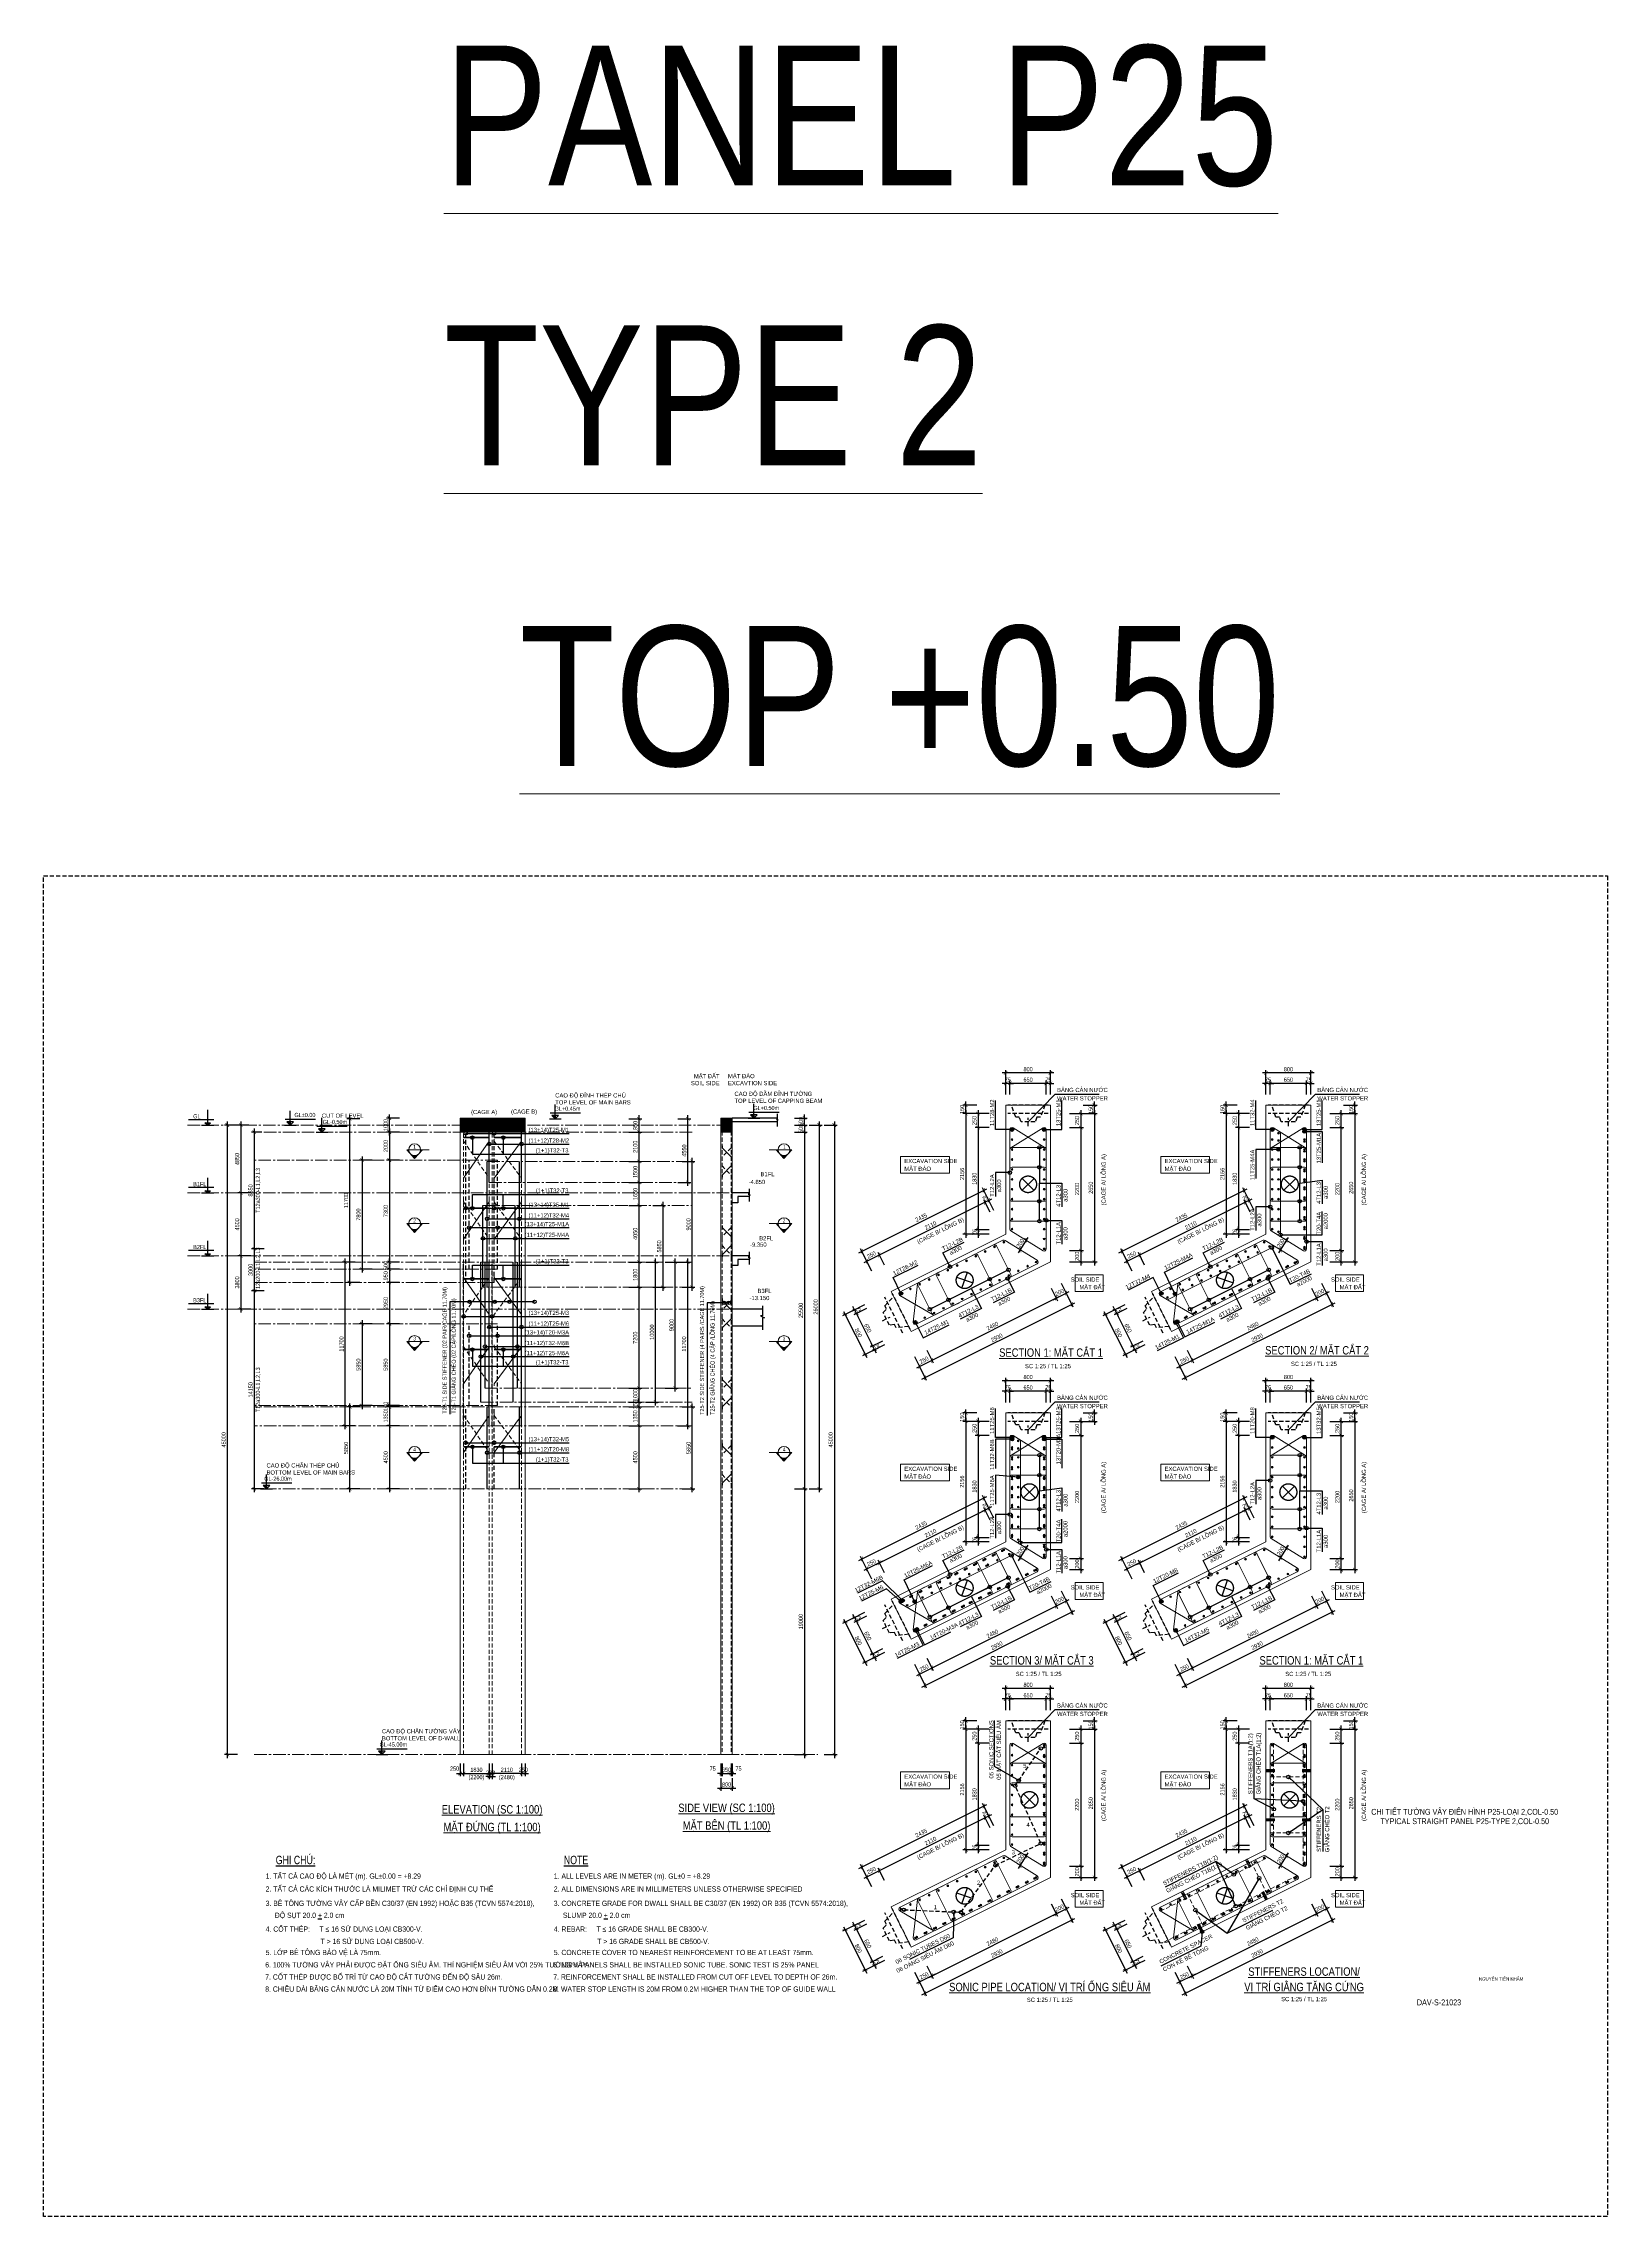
# Model space of a CAD drawing. Header units: millimetres. Extents: x 2611025 to 4139346, y -89870 to 101087.
# Drawn here: x 3342797 to 3454562, y -78018 to 77309 of the extents above; entities that cross this region are included whole.
import ezdxf
from ezdxf.enums import TextEntityAlignment as Align

# ---------------------------------------------------------------- set-up
doc = ezdxf.new("R2010")
doc.units = ezdxf.units.MM
doc.header["$LTSCALE"] = 1200
doc.header["$PDMODE"] = 35
for name, pattern in [('CENTER', [2, 1.25, -0.25, 0.25, -0.25]), ('CENTER2', [1.125, 0.75, -0.125, 0.125, -0.125]), ('CONTINOUS', [0]), ('HIDDEN', [0.375, 0.25, -0.125])]:
    doc.linetypes.add(name, pattern=pattern)
for name, color, linetype, lineweight in [('1', 9, 'Continuous', 13), ('5', 5, 'Continuous', 13), ('BOUND', 3, 'Continuous', 20), ('C1CO', 4, 'Continuous', 35), ('CODE', 3, 'Continuous', 15), ('CWS', 8, 'HIDDEN', 9), ('ENOTE', 2, 'Continuous', 15), ('GRID', 74, 'CENTER', 15), ('Grid line', 160, 'CENTER2', 5), ('HIDE', 8, 'HIDDEN', 13), ('K-THUOC', 1, 'Continuous', 18), ('LEADER', 8, 'Continuous', 9), ('MCT', 6, 'Continuous', 20), ('PIPE60', 1, 'Continuous', 25), ('S-Beam - Cont', 60, 'Continuous', 25), ('S-Text-25-Viet-Hor', 71, 'Continuous', 13), ('T1CO', 4, 'Continuous', 20), ('T1HI', 4, 'HIDDEN', 13), ('T2CO', 4, 'Continuous', 30), ('T2HI', 4, 'HIDDEN', 13), ('TCHI', 4, 'HIDDEN', 30), ('TEXTEN', 3, 'Continuous', 13), ('TEXTMA', 2, 'Continuous', 13), ('TEXTVN', 2, 'Continuous', 20), ('TIE', 4, 'Continuous', 13)]:
    doc.layers.add(name, color=color, linetype=linetype, lineweight=lineweight)
for name, color, linetype in [('CDC -TEXT KHUNG', 7, 'Continuous'), ('CDC.02.DIM', 1, 'Continuous'), ('CDC.04.HIDDEN', 8, 'HIDDEN'), ('CDC.06.TEXT', 2, 'Continuous'), ('CDC.10.HATCH', 251, 'Continuous'), ('CDC.11.NOTE', 8, 'Continuous'), ('CDC_06.TEXT', 2, 'Continuous'), ('MCSA', 5, 'HIDDEN'), ('MIE', 5, 'HIDDEN'), ('Q-Dim-line', 75, 'Continuous')]:
    doc.layers.add(name, color=color, linetype=linetype)
doc.styles.add('BIGTEXT', font='arial.ttf', dxfattribs={"width": 0.8})
doc.styles.add('DB_Arial', font='arial.ttf', dxfattribs={"width": 0.8})
doc.styles.add('KT CDC', font='arial.ttf', dxfattribs={"width": 0.85, "height": 200})
doc.styles.add('SMTEXT', font='arial.ttf', dxfattribs={"width": 0.75})
doc.styles.add('TEXTVN', font='VHELVCN.TTF', dxfattribs={"width": 0.8})
doc.dimstyles.new('BSV1-100', dxfattribs={"dimtxt": 300, "dimasz": 250, "dimexe": 200, "dimexo": 0, "dimgap": 108, "dimtad": 1, "dimdec": 0, "dimdsep": 46, "dimtxsty": 'SMTEXT', "dimblk": 'ARCHTICK', "dimcen": 100, "dimdle": 250, "dimclrd": 256, "dimclre": 256, "dimclrt": 1, "dimadec": 0, "dimazin": 0, "dimtfac": 1, "dimtdec": 0, "dimtix": 1, "dimtmove": 2, "dimatfit": 3, "dimfxl": 720, "dimfxlon": 1, "dimtolj": 1, "dimtzin": 0, "dimarcsym": 0})
doc.dimstyles.new('BSV25', dxfattribs={"dimtxt": 300, "dimasz": 250, "dimexe": 200, "dimexo": 0, "dimgap": 108, "dimtad": 1, "dimdec": 0, "dimlfac": 0.25, "dimdsep": 46, "dimtxsty": 'SMTEXT', "dimblk": 'ARCHTICK', "dimcen": 100, "dimdle": 250, "dimclrd": 256, "dimclre": 256, "dimclrt": 2, "dimadec": 0, "dimazin": 0, "dimtfac": 1, "dimtdec": 0, "dimtix": 1, "dimtmove": 2, "dimatfit": 3, "dimfxl": 800, "dimfxlon": 1, "dimtolj": 1, "dimtzin": 0, "dimarcsym": 0})

# ---------------------------------------------------------------- blocks, each defined once
blk = doc.blocks.new('cws800')
at = {"layer": 'CDC.04.HIDDEN'}
for p, q in [((-600, 1440), (-600, -1440)), ((0, 1440), (0, -1440))]:
    blk.add_line(p, q, dxfattribs=at)
for points in [[(-1500, 0), (-900, 0)], [(0, 1200), (-860, 888), (-860, 627), (-1200, 507), (-1200, -507), (-860, -627), (-860, -888), (0, -1200)]]:
    blk.add_lwpolyline(points, dxfattribs=at)
blk = doc.blocks.new('mct1')
at = {"lineweight": 9}
h = blk.add_hatch(color=256, dxfattribs=at)
h.dxf.hatch_style = 1
h.paths.add_polyline_path([(-16, 0, 1), (16, 0, 1)])
blk.add_circle((0, 0), 16, dxfattribs=at)
blk = doc.blocks.new('_ArchTick')
at = {"color": 0, "linetype": 'ByBlock', "const_width": 0.15}
blk.add_lwpolyline([(-0.5, -0.5), (0.5, 0.5)], dxfattribs=at)
blk = doc.blocks.new('*D880')
at = {"layer": 'Defpoints', "color": 0, "transparency": 16777216}
for p in [(3414597, 821), (3414756, -9779), (3417900, -9779)]:
    blk.add_point(p, dxfattribs=at)
at = {"layer": 'K-THUOC', "lineweight": -2, "transparency": 16777216}
for p, q in [((3417100, 821), (3418100, 821)), ((3417900, 1071), (3417900, -10029)), ((3417100, -9779), (3418100, -9779))]:
    blk.add_line(p, q, dxfattribs=at)
at = {"layer": 'K-THUOC', "lineweight": -2, "transparency": 16777216, "xscale": 250, "yscale": 250, "zscale": 250}
for p, rotation in [((3417900, 821), 90), ((3417900, -9779), 270)]:
    blk.add_blockref('_ArchTick', p, dxfattribs=dict(at, rotation=rotation))
at = {"layer": 'K-THUOC', "color": 2, "transparency": 16777216, "insert": (3417638, -4479), "char_height": 300, "attachment_point": 5, "rotation": 90, "style": 'SMTEXT'}
blk.add_mtext('\\A1;2650', dxfattribs=at)
blk = doc.blocks.new('*D881')
at = {"layer": 'Defpoints', "color": 0, "transparency": 16777216}
for p in [(3414597, 821), (3414756, 1421), (3417900, 1421)]:
    blk.add_point(p, dxfattribs=at)
at = {"layer": 'K-THUOC', "lineweight": -2, "transparency": 16777216}
for p, q in [((3417900, 1421), (3417900, 1671)), ((3417100, 1421), (3418100, 1421)), ((3417100, 821), (3418100, 821)), ((3417900, 821), (3417900, 1421)), ((3417900, 821), (3417900, 571))]:
    blk.add_line(p, q, dxfattribs=at)
at = {"layer": 'K-THUOC', "lineweight": -2, "transparency": 16777216, "xscale": 250, "yscale": 250, "zscale": 250}
for p, rotation in [((3417900, 1421), 270), ((3417900, 821), 90)]:
    blk.add_blockref('_ArchTick', p, dxfattribs=dict(at, rotation=rotation))
at = {"layer": 'K-THUOC', "color": 2, "transparency": 16777216, "insert": (3417638, 1121), "char_height": 300, "attachment_point": 5, "rotation": 90, "style": 'SMTEXT'}
blk.add_mtext('\\A1;150', dxfattribs=at)
blk = doc.blocks.new('*D760')
at = {"layer": 'Defpoints', "color": 0, "transparency": 16777216}
for p in [(3411556, 821), (3408702, -7802), (3411556, -7802)]:
    blk.add_point(p, dxfattribs=at)
at = {"layer": 'K-THUOC', "lineweight": -2, "transparency": 16777216}
for p, q in [((3409502, 821), (3408502, 821)), ((3408702, 1071), (3408702, -8052)), ((3409502, -7802), (3408502, -7802))]:
    blk.add_line(p, q, dxfattribs=at)
at = {"layer": 'K-THUOC', "lineweight": -2, "transparency": 16777216, "xscale": 250, "yscale": 250, "zscale": 250}
for p, rotation in [((3408702, 821), 90), ((3408702, -7802), 270)]:
    blk.add_blockref('_ArchTick', p, dxfattribs=dict(at, rotation=rotation))
at = {"layer": 'K-THUOC', "color": 2, "transparency": 16777216, "insert": (3408440, -3490), "char_height": 300, "attachment_point": 5, "rotation": 90, "style": 'SMTEXT'}
blk.add_mtext('\\A1;2156', dxfattribs=at)
blk = doc.blocks.new('*D761')
at = {"layer": 'Defpoints', "color": 0, "transparency": 16777216}
for p in [(3408702, 1421), (3411556, 1421), (3411556, 821)]:
    blk.add_point(p, dxfattribs=at)
at = {"layer": 'K-THUOC', "lineweight": -2, "transparency": 16777216}
for p, q in [((3408702, 1421), (3408702, 1671)), ((3409502, 1421), (3408502, 1421)), ((3409502, 821), (3408502, 821)), ((3408702, 821), (3408702, 1421)), ((3408702, 821), (3408702, 571))]:
    blk.add_line(p, q, dxfattribs=at)
at = {"layer": 'K-THUOC', "lineweight": -2, "transparency": 16777216, "xscale": 250, "yscale": 250, "zscale": 250}
for p, rotation in [((3408702, 1421), 270), ((3408702, 821), 90)]:
    blk.add_blockref('_ArchTick', p, dxfattribs=dict(at, rotation=rotation))
at = {"layer": 'K-THUOC', "color": 2, "transparency": 16777216, "insert": (3408440, 1121), "char_height": 300, "attachment_point": 5, "rotation": 90, "style": 'SMTEXT'}
blk.add_mtext('\\A1;150', dxfattribs=at)
blk = doc.blocks.new('*D762')
at = {"layer": 'Defpoints', "color": 0, "transparency": 16777216}
for p in [(3409989, -4667), (3411556, -7802), (3402915, -12301)]:
    blk.add_point(p, dxfattribs=at)
at = {"layer": 'K-THUOC', "lineweight": -2, "transparency": 16777216}
for p, q in [((3401052, -9135), (3410213, -4555)), ((3410347, -5382), (3409900, -4488)), ((3401634, -9739), (3401187, -8845))]:
    blk.add_line(p, q, dxfattribs=at)
at = {"layer": 'K-THUOC', "lineweight": -2, "transparency": 16777216, "xscale": 250, "yscale": 250, "zscale": 250}
for p, rotation in [((3409989, -4667), 26.56501098836036), ((3401276, -9023), 206.5650109883603)]:
    blk.add_blockref('_ArchTick', p, dxfattribs=dict(at, rotation=rotation))
at = {"layer": 'K-THUOC', "color": 2, "transparency": 16777216, "insert": (3405516, -6611), "char_height": 300, "attachment_point": 5, "rotation": 26.56501, "style": 'SMTEXT'}
blk.add_mtext('\\A1;2435', dxfattribs=at)
blk = doc.blocks.new('*D763')
at = {"layer": 'Defpoints', "color": 0, "transparency": 16777216}
for p in [(3414756, -9779), (3416276, -12818), (3404203, -14877)]:
    blk.add_point(p, dxfattribs=at)
at = {"layer": 'K-THUOC', "lineweight": -2, "transparency": 16777216}
for p, q in [((3415918, -12102), (3416365, -12997)), ((3405570, -18171), (3416499, -12706)), ((3405436, -17343), (3405883, -18238))]:
    blk.add_line(p, q, dxfattribs=at)
at = {"layer": 'K-THUOC', "lineweight": -2, "transparency": 16777216, "xscale": 250, "yscale": 250, "zscale": 250}
for p, rotation in [((3416276, -12818), 26.56501098836036), ((3405794, -18059), 206.5650109883603)]:
    blk.add_blockref('_ArchTick', p, dxfattribs=dict(at, rotation=rotation))
at = {"layer": 'K-THUOC', "color": 2, "transparency": 16777216, "insert": (3410918, -15205), "char_height": 300, "attachment_point": 5, "rotation": 26.56501, "style": 'SMTEXT'}
blk.add_mtext('\\A1;2930', dxfattribs=at)
blk = doc.blocks.new('*D764')
at = {"layer": 'Defpoints', "color": 0, "transparency": 16777216}
for p in [(3411556, 3728), (3411556, 1421), (3414756, 1421)]:
    blk.add_point(p, dxfattribs=at)
at = {"layer": 'K-THUOC', "lineweight": -2, "transparency": 16777216}
for p, q in [((3415006, 3728), (3411306, 3728)), ((3411556, 2928), (3411556, 3928)), ((3414756, 2928), (3414756, 3928))]:
    blk.add_line(p, q, dxfattribs=at)
at = {"layer": 'K-THUOC', "lineweight": -2, "transparency": 16777216, "xscale": 250, "yscale": 250, "zscale": 250, "rotation": 180}
blk.add_blockref('_ArchTick', (3411556, 3728), dxfattribs=at)
at = {"layer": 'K-THUOC', "lineweight": -2, "transparency": 16777216, "xscale": 250, "yscale": 250, "zscale": 250}
blk.add_blockref('_ArchTick', (3414756, 3728), dxfattribs=at)
at = {"layer": 'K-THUOC', "color": 2, "transparency": 16777216, "insert": (3413156, 3989), "char_height": 300, "attachment_point": 5, "style": 'SMTEXT'}
blk.add_mtext('\\A1;800', dxfattribs=at)
blk = doc.blocks.new('*D765')
at = {"layer": 'Defpoints', "color": 0, "transparency": 16777216}
for p in [(3414456, 2978), (3414456, 1421), (3414756, 1421)]:
    blk.add_point(p, dxfattribs=at)
at = {"layer": 'K-THUOC', "lineweight": -2, "transparency": 16777216}
for p, q in [((3414456, 2178), (3414456, 3178)), ((3414756, 2178), (3414756, 3178)), ((3414456, 2978), (3414206, 2978)), ((3414756, 2978), (3414456, 2978)), ((3414756, 2978), (3415006, 2978))]:
    blk.add_line(p, q, dxfattribs=at)
at = {"layer": 'K-THUOC', "lineweight": -2, "transparency": 16777216, "xscale": 250, "yscale": 250, "zscale": 250}
blk.add_blockref('_ArchTick', (3414456, 2978), dxfattribs=at)
at = {"layer": 'K-THUOC', "lineweight": -2, "transparency": 16777216, "xscale": 250, "yscale": 250, "zscale": 250, "rotation": 180}
blk.add_blockref('_ArchTick', (3414756, 2978), dxfattribs=at)
at = {"layer": 'K-THUOC', "color": 2, "transparency": 16777216, "insert": (3414606, 3238), "char_height": 300, "attachment_point": 5, "style": 'SMTEXT'}
blk.add_mtext('\\A1;75', dxfattribs=at)
blk = doc.blocks.new('*D766')
at = {"layer": 'Defpoints', "color": 0, "transparency": 16777216}
for p in [(3411856, 2978), (3411856, 1421), (3414456, 1421)]:
    blk.add_point(p, dxfattribs=at)
at = {"layer": 'K-THUOC', "lineweight": -2, "transparency": 16777216}
for p, q in [((3411856, 2178), (3411856, 3178)), ((3414456, 2178), (3414456, 3178)), ((3414706, 2978), (3411606, 2978))]:
    blk.add_line(p, q, dxfattribs=at)
at = {"layer": 'K-THUOC', "lineweight": -2, "transparency": 16777216, "xscale": 250, "yscale": 250, "zscale": 250, "rotation": 180}
blk.add_blockref('_ArchTick', (3411856, 2978), dxfattribs=at)
at = {"layer": 'K-THUOC', "lineweight": -2, "transparency": 16777216, "xscale": 250, "yscale": 250, "zscale": 250}
blk.add_blockref('_ArchTick', (3414456, 2978), dxfattribs=at)
at = {"layer": 'K-THUOC', "color": 2, "transparency": 16777216, "insert": (3413156, 3239), "char_height": 300, "attachment_point": 5, "style": 'SMTEXT'}
blk.add_mtext('\\A1;650', dxfattribs=at)
blk = doc.blocks.new('*D767')
at = {"layer": 'Defpoints', "color": 0, "transparency": 16777216}
for p in [(3411556, 2978), (3411556, 1421), (3411856, 1421)]:
    blk.add_point(p, dxfattribs=at)
at = {"layer": 'K-THUOC', "lineweight": -2, "transparency": 16777216}
for p, q in [((3411556, 2178), (3411556, 3178)), ((3411856, 2178), (3411856, 3178)), ((3411556, 2978), (3411306, 2978)), ((3411856, 2978), (3411556, 2978)), ((3411856, 2978), (3412106, 2978))]:
    blk.add_line(p, q, dxfattribs=at)
at = {"layer": 'K-THUOC', "lineweight": -2, "transparency": 16777216, "xscale": 250, "yscale": 250, "zscale": 250}
blk.add_blockref('_ArchTick', (3411556, 2978), dxfattribs=at)
at = {"layer": 'K-THUOC', "lineweight": -2, "transparency": 16777216, "xscale": 250, "yscale": 250, "zscale": 250, "rotation": 180}
blk.add_blockref('_ArchTick', (3411856, 2978), dxfattribs=at)
at = {"layer": 'K-THUOC', "color": 2, "transparency": 16777216, "insert": (3411706, 3238), "char_height": 300, "attachment_point": 5, "style": 'SMTEXT'}
blk.add_mtext('\\A1;75', dxfattribs=at)
blk = doc.blocks.new('*D768')
at = {"layer": 'Defpoints', "color": 0, "transparency": 16777216}
for p in [(3402578, -12291), (3404009, -15153), (3401512, -16401)]:
    blk.add_point(p, dxfattribs=at)
at = {"layer": 'K-THUOC', "lineweight": -2, "transparency": 16777216}
for p, q in [((3400797, -13181), (3399902, -13629)), ((3399969, -13316), (3401624, -16625)), ((3402228, -16044), (3401333, -16491))]:
    blk.add_line(p, q, dxfattribs=at)
at = {"layer": 'K-THUOC', "lineweight": -2, "transparency": 16777216, "xscale": 250, "yscale": 250, "zscale": 250}
for p, rotation in [((3400081, -13539), 116.5650109816837), ((3401512, -16401), 296.5650109816838)]:
    blk.add_blockref('_ArchTick', p, dxfattribs=dict(at, rotation=rotation))
at = {"layer": 'K-THUOC', "color": 2, "transparency": 16777216, "insert": (3401030, -14853), "char_height": 300, "attachment_point": 5, "rotation": 296.56501, "style": 'SMTEXT'}
blk.add_mtext('\\A1;800', dxfattribs=at)
blk = doc.blocks.new('*D769')
at = {"layer": 'Defpoints', "color": 0, "transparency": 16777216}
for p in [(3402578, -12291), (3400886, -13472), (3402712, -12559)]:
    blk.add_point(p, dxfattribs=at)
at = {"layer": 'K-THUOC', "lineweight": -2, "transparency": 16777216}
for p, q in [((3401468, -12846), (3400573, -13293)), ((3400752, -13204), (3400640, -12980)), ((3401602, -13114), (3400707, -13562)), ((3400752, -13204), (3400886, -13472)), ((3400886, -13472), (3400998, -13696))]:
    blk.add_line(p, q, dxfattribs=at)
at = {"layer": 'K-THUOC', "lineweight": -2, "transparency": 16777216, "xscale": 250, "yscale": 250, "zscale": 250}
for p, rotation in [((3400752, -13204), 296.5650109816838), ((3400886, -13472), 116.5650109816837)]:
    blk.add_blockref('_ArchTick', p, dxfattribs=dict(at, rotation=rotation))
at = {"layer": 'K-THUOC', "color": 2, "transparency": 16777216, "insert": (3401052, -13221), "char_height": 300, "attachment_point": 5, "rotation": 296.56501, "style": 'SMTEXT'}
blk.add_mtext('\\A1;75', dxfattribs=at)
blk = doc.blocks.new('*D770')
at = {"layer": 'Defpoints', "color": 0, "transparency": 16777216}
for p in [(3402712, -12559), (3403875, -14885), (3402049, -15798)]:
    blk.add_point(p, dxfattribs=at)
at = {"layer": 'K-THUOC', "lineweight": -2, "transparency": 16777216}
for p, q in [((3401602, -13114), (3400707, -13562)), ((3400774, -13249), (3402161, -16021)), ((3402764, -15440), (3401870, -15887))]:
    blk.add_line(p, q, dxfattribs=at)
at = {"layer": 'K-THUOC', "lineweight": -2, "transparency": 16777216, "xscale": 250, "yscale": 250, "zscale": 250}
for p, rotation in [((3400886, -13472), 116.5650109816837), ((3402049, -15798), 296.5650109816838)]:
    blk.add_blockref('_ArchTick', p, dxfattribs=dict(at, rotation=rotation))
at = {"layer": 'K-THUOC', "color": 2, "transparency": 16777216, "insert": (3401701, -14518), "char_height": 300, "attachment_point": 5, "rotation": 296.56501, "style": 'SMTEXT'}
blk.add_mtext('\\A1;650', dxfattribs=at)
blk = doc.blocks.new('*D771')
at = {"layer": 'Defpoints', "color": 0, "transparency": 16777216}
for p in [(3403875, -14885), (3404009, -15153), (3402183, -16066)]:
    blk.add_point(p, dxfattribs=at)
at = {"layer": 'K-THUOC', "lineweight": -2, "transparency": 16777216}
for p, q in [((3402764, -15440), (3401870, -15887)), ((3402049, -15798), (3401937, -15574)), ((3402899, -15708), (3402004, -16155)), ((3402049, -15798), (3402183, -16066)), ((3402183, -16066), (3402295, -16290))]:
    blk.add_line(p, q, dxfattribs=at)
at = {"layer": 'K-THUOC', "lineweight": -2, "transparency": 16777216, "xscale": 250, "yscale": 250, "zscale": 250}
for p, rotation in [((3402049, -15798), 296.5650109816838), ((3402183, -16066), 116.5650109816837)]:
    blk.add_blockref('_ArchTick', p, dxfattribs=dict(at, rotation=rotation))
at = {"layer": 'K-THUOC', "color": 2, "transparency": 16777216, "insert": (3402349, -15815), "char_height": 300, "attachment_point": 5, "rotation": 296.56501, "style": 'SMTEXT'}
blk.add_mtext('\\A1;75', dxfattribs=at)
blk = doc.blocks.new('*D882')
at = {"layer": 'Defpoints', "color": 0, "transparency": 16777216}
for p in [(3412657, -8952), (3413034, -8245), (3413078, -8271)]:
    blk.add_point(p, dxfattribs=at)
at = {"layer": 'K-THUOC', "lineweight": -2, "transparency": 16777216}
for p, q in [((3412657, -8952), (3412443, -8820)), ((3412482, -9138), (3413166, -8032)), ((3413078, -8271), (3412864, -8140))]:
    blk.add_line(p, q, dxfattribs=at)
at = {"layer": 'K-THUOC', "lineweight": -2, "transparency": 16777216, "xscale": 250, "yscale": 250, "zscale": 250}
for p, rotation in [((3412614, -8925), 238.2825054597177), ((3413034, -8245), 58.28250545971771)]:
    blk.add_blockref('_ArchTick', p, dxfattribs=dict(at, rotation=rotation))
at = {"layer": 'K-THUOC', "color": 2, "transparency": 16777216, "insert": (3412602, -8448), "char_height": 300, "attachment_point": 5, "rotation": 58.28251, "style": 'SMTEXT'}
blk.add_mtext('\\A1;200', dxfattribs=at)
blk = doc.blocks.new('*D772')
at = {"layer": 'Defpoints', "color": 0, "transparency": 16777216}
for p in [(3413612, -179), (3414379, -8978), (3416915, -8978)]:
    blk.add_point(p, dxfattribs=at)
at = {"layer": 'K-THUOC', "lineweight": -2, "transparency": 16777216}
for p, q in [((3416915, 71), (3416915, -9228)), ((3416115, -179), (3417115, -179)), ((3416115, -8978), (3417115, -8978))]:
    blk.add_line(p, q, dxfattribs=at)
at = {"layer": 'K-THUOC', "lineweight": -2, "transparency": 16777216, "xscale": 250, "yscale": 250, "zscale": 250}
for p, rotation in [((3416915, -179), 90), ((3416915, -8978), 270)]:
    blk.add_blockref('_ArchTick', p, dxfattribs=dict(at, rotation=rotation))
at = {"layer": 'K-THUOC', "color": 2, "transparency": 16777216, "insert": (3416654, -4578), "char_height": 300, "attachment_point": 5, "rotation": 90, "style": 'SMTEXT'}
blk.add_mtext('\\A1;2200', dxfattribs=at)
blk = doc.blocks.new('*D773')
at = {"layer": 'Defpoints', "color": 0, "transparency": 16777216}
for p in [(3416356, -8978), (3414756, -9779), (3416915, -9779)]:
    blk.add_point(p, dxfattribs=at)
at = {"layer": 'K-THUOC', "lineweight": -2, "transparency": 16777216}
for p, q in [((3416356, -8978), (3417115, -8978)), ((3416915, -8728), (3416915, -10029)), ((3416115, -9779), (3417115, -9779))]:
    blk.add_line(p, q, dxfattribs=at)
at = {"layer": 'K-THUOC', "lineweight": -2, "transparency": 16777216, "xscale": 250, "yscale": 250, "zscale": 250}
for p, rotation in [((3416915, -8978), 90), ((3416915, -9779), 270)]:
    blk.add_blockref('_ArchTick', p, dxfattribs=dict(at, rotation=rotation))
at = {"layer": 'K-THUOC', "color": 2, "transparency": 16777216, "insert": (3416654, -9378), "char_height": 300, "attachment_point": 5, "rotation": 90, "style": 'SMTEXT'}
blk.add_mtext('\\A1;200', dxfattribs=at)
blk = doc.blocks.new('*D774')
at = {"layer": 'Defpoints', "color": 0, "transparency": 16777216}
for p in [(3414139, 821), (3416315, -179), (3416915, -179)]:
    blk.add_point(p, dxfattribs=at)
at = {"layer": 'K-THUOC', "lineweight": -2, "transparency": 16777216}
for p, q in [((3416115, 821), (3417115, 821)), ((3416915, 1071), (3416915, -429)), ((3416315, -179), (3417115, -179))]:
    blk.add_line(p, q, dxfattribs=at)
at = {"layer": 'K-THUOC', "lineweight": -2, "transparency": 16777216, "xscale": 250, "yscale": 250, "zscale": 250}
for p, rotation in [((3416915, 821), 90), ((3416915, -179), 270)]:
    blk.add_blockref('_ArchTick', p, dxfattribs=dict(at, rotation=rotation))
at = {"layer": 'K-THUOC', "color": 2, "transparency": 16777216, "insert": (3416654, 321), "char_height": 300, "attachment_point": 5, "rotation": 90, "style": 'SMTEXT'}
blk.add_mtext('\\A1;250', dxfattribs=at)
blk = doc.blocks.new('*D775')
at = {"layer": 'Defpoints', "color": 0, "transparency": 16777216}
for p in [(3411556, -179), (3409583, -7498), (3411556, -7498)]:
    blk.add_point(p, dxfattribs=at)
at = {"layer": 'K-THUOC', "lineweight": -2, "transparency": 16777216}
for p, q in [((3409583, 71), (3409583, -7748)), ((3410383, -179), (3409383, -179)), ((3410383, -7498), (3409383, -7498))]:
    blk.add_line(p, q, dxfattribs=at)
at = {"layer": 'K-THUOC', "lineweight": -2, "transparency": 16777216, "xscale": 250, "yscale": 250, "zscale": 250}
for p, rotation in [((3409583, -179), 90), ((3409583, -7498), 270)]:
    blk.add_blockref('_ArchTick', p, dxfattribs=dict(at, rotation=rotation))
at = {"layer": 'K-THUOC', "color": 2, "transparency": 16777216, "insert": (3409322, -3839), "char_height": 300, "attachment_point": 5, "rotation": 90, "style": 'SMTEXT'}
blk.add_mtext('\\A1;1830', dxfattribs=at)
blk = doc.blocks.new('*D776')
at = {"layer": 'Defpoints', "color": 0, "transparency": 16777216}
for p in [(3411556, 821), (3409583, -179), (3411556, -179)]:
    blk.add_point(p, dxfattribs=at)
at = {"layer": 'K-THUOC', "lineweight": -2, "transparency": 16777216}
for p, q in [((3410383, 821), (3409383, 821)), ((3409583, 1071), (3409583, -429)), ((3410383, -179), (3409383, -179))]:
    blk.add_line(p, q, dxfattribs=at)
at = {"layer": 'K-THUOC', "lineweight": -2, "transparency": 16777216, "xscale": 250, "yscale": 250, "zscale": 250}
for p, rotation in [((3409583, 821), 90), ((3409583, -179), 270)]:
    blk.add_blockref('_ArchTick', p, dxfattribs=dict(at, rotation=rotation))
at = {"layer": 'K-THUOC', "color": 2, "transparency": 16777216, "insert": (3409322, 321), "char_height": 300, "attachment_point": 5, "rotation": 90, "style": 'SMTEXT'}
blk.add_mtext('\\A1;250', dxfattribs=at)
blk = doc.blocks.new('*D777')
at = {"layer": 'Defpoints', "color": 0, "transparency": 16777216}
for p in [(3411556, -7498), (3409583, -7802), (3411556, -7802)]:
    blk.add_point(p, dxfattribs=at)
at = {"layer": 'K-THUOC', "lineweight": -2, "transparency": 16777216}
for p, q in [((3410383, -7498), (3409383, -7498)), ((3409583, -7498), (3409583, -7248)), ((3409583, -7498), (3409583, -7802)), ((3410383, -7802), (3409383, -7802)), ((3409583, -7802), (3409583, -8052))]:
    blk.add_line(p, q, dxfattribs=at)
at = {"layer": 'K-THUOC', "lineweight": -2, "transparency": 16777216, "xscale": 250, "yscale": 250, "zscale": 250}
for p, rotation in [((3409583, -7498), 270), ((3409583, -7802), 90)]:
    blk.add_blockref('_ArchTick', p, dxfattribs=dict(at, rotation=rotation))
at = {"layer": 'K-THUOC', "color": 2, "transparency": 16777216, "insert": (3409322, -7650), "char_height": 300, "attachment_point": 5, "rotation": 90, "style": 'SMTEXT'}
blk.add_mtext('\\A1;76', dxfattribs=at)
blk = doc.blocks.new('*D778')
at = {"layer": 'Defpoints', "color": 0, "transparency": 16777216}
for p in [(3410077, -5517), (3411287, -7936), (3403738, -11711)]:
    blk.add_point(p, dxfattribs=at)
at = {"layer": 'K-THUOC', "lineweight": -2, "transparency": 16777216}
for p, q in [((3402304, -9403), (3410301, -5405)), ((3410435, -6232), (3409988, -5338)), ((3402886, -10007), (3402439, -9113))]:
    blk.add_line(p, q, dxfattribs=at)
at = {"layer": 'K-THUOC', "lineweight": -2, "transparency": 16777216, "xscale": 250, "yscale": 250, "zscale": 250}
for p, rotation in [((3410077, -5517), 26.56501098836036), ((3402528, -9291), 206.5650109883603)]:
    blk.add_blockref('_ArchTick', p, dxfattribs=dict(at, rotation=rotation))
at = {"layer": 'K-THUOC', "color": 2, "transparency": 16777216, "insert": (3406186, -7171), "char_height": 300, "attachment_point": 5, "rotation": 26.56501, "style": 'SMTEXT'}
blk.add_mtext('\\A1;2110', dxfattribs=at)
blk = doc.blocks.new('*D779')
at = {"layer": 'Defpoints', "color": 0, "transparency": 16777216}
for p in [(3401634, -9739), (3403272, -13016), (3404167, -12569)]:
    blk.add_point(p, dxfattribs=at)
at = {"layer": 'K-THUOC', "lineweight": -2, "transparency": 16777216}
for p, q in [((3402752, -9180), (3401410, -9850)), ((3402886, -10007), (3402439, -9113)), ((3401991, -10454), (3401544, -9560))]:
    blk.add_line(p, q, dxfattribs=at)
at = {"layer": 'K-THUOC', "lineweight": -2, "transparency": 16777216, "xscale": 250, "yscale": 250, "zscale": 250}
for p, rotation in [((3402528, -9291), 26.56501098836036), ((3401634, -9739), 206.5650109883603)]:
    blk.add_blockref('_ArchTick', p, dxfattribs=dict(at, rotation=rotation))
at = {"layer": 'K-THUOC', "color": 2, "transparency": 16777216, "insert": (3401964, -9281), "char_height": 300, "attachment_point": 5, "rotation": 26.56501, "style": 'SMTEXT'}
blk.add_mtext('\\A1;250', dxfattribs=at)
blk = doc.blocks.new('*D780')
at = {"layer": 'Defpoints', "color": 0, "transparency": 16777216}
for p in [(3410077, -5517), (3411287, -7936), (3411556, -7802)]:
    blk.add_point(p, dxfattribs=at)
at = {"layer": 'K-THUOC', "lineweight": -2, "transparency": 16777216}
for p, q in [((3410077, -5517), (3409853, -5629)), ((3410435, -6232), (3409988, -5338)), ((3410347, -5382), (3410077, -5517)), ((3410704, -6098), (3410257, -5203)), ((3410347, -5382), (3410570, -5270))]:
    blk.add_line(p, q, dxfattribs=at)
at = {"layer": 'K-THUOC', "lineweight": -2, "transparency": 16777216, "xscale": 250, "yscale": 250, "zscale": 250}
for p, rotation in [((3410077, -5517), 26.56501098836036), ((3410347, -5382), 206.5650109883603)]:
    blk.add_blockref('_ArchTick', p, dxfattribs=dict(at, rotation=rotation))
at = {"layer": 'K-THUOC', "color": 2, "transparency": 16777216, "insert": (3410095, -5216), "char_height": 300, "attachment_point": 5, "rotation": 26.56501, "style": 'SMTEXT'}
blk.add_mtext('\\A1;75', dxfattribs=at)
blk = doc.blocks.new('*D781')
at = {"layer": 'Defpoints', "color": 0, "transparency": 16777216}
for p in [(3414041, -10137), (3415161, -12377), (3405169, -14573)]:
    blk.add_point(p, dxfattribs=at)
at = {"layer": 'K-THUOC', "lineweight": -2, "transparency": 16777216}
for p, q in [((3406065, -16925), (3415385, -12265)), ((3414803, -11661), (3415250, -12556)), ((3405931, -16097), (3406378, -16992))]:
    blk.add_line(p, q, dxfattribs=at)
at = {"layer": 'K-THUOC', "lineweight": -2, "transparency": 16777216, "xscale": 250, "yscale": 250, "zscale": 250}
for p, rotation in [((3415161, -12377), 26.56501098836036), ((3406289, -16813), 206.5650109883603)]:
    blk.add_blockref('_ArchTick', p, dxfattribs=dict(at, rotation=rotation))
at = {"layer": 'K-THUOC', "color": 2, "transparency": 16777216, "insert": (3410608, -14361), "char_height": 300, "attachment_point": 5, "rotation": 26.56501, "style": 'SMTEXT'}
blk.add_mtext('\\A1;2480', dxfattribs=at)
blk = doc.blocks.new('*D782')
at = {"layer": 'Defpoints', "color": 0, "transparency": 16777216}
for p in [(3404274, -15020), (3405169, -14573), (3405394, -17260)]:
    blk.add_point(p, dxfattribs=at)
at = {"layer": 'K-THUOC', "lineweight": -2, "transparency": 16777216}
for p, q in [((3405037, -16545), (3405484, -17439)), ((3406512, -16701), (3405171, -17372)), ((3405931, -16097), (3406378, -16992))]:
    blk.add_line(p, q, dxfattribs=at)
at = {"layer": 'K-THUOC', "lineweight": -2, "transparency": 16777216, "xscale": 250, "yscale": 250, "zscale": 250}
for p, rotation in [((3405394, -17260), 206.5650109883603), ((3406289, -16813), 26.56501098836036)]:
    blk.add_blockref('_ArchTick', p, dxfattribs=dict(at, rotation=rotation))
at = {"layer": 'K-THUOC', "color": 2, "transparency": 16777216, "insert": (3405725, -16803), "char_height": 300, "attachment_point": 5, "rotation": 26.56501, "style": 'SMTEXT'}
blk.add_mtext('\\A1;250', dxfattribs=at)
blk = doc.blocks.new('*D783')
at = {"layer": 'Defpoints', "color": 0, "transparency": 16777216}
for p in [(3414041, -10137), (3414756, -9779), (3415876, -12019)]:
    blk.add_point(p, dxfattribs=at)
at = {"layer": 'K-THUOC', "lineweight": -2, "transparency": 16777216}
for p, q in [((3414803, -11661), (3415250, -12556)), ((3414937, -12489), (3416100, -11907)), ((3415518, -11304), (3415966, -12198))]:
    blk.add_line(p, q, dxfattribs=at)
at = {"layer": 'K-THUOC', "lineweight": -2, "transparency": 16777216, "xscale": 250, "yscale": 250, "zscale": 250}
for p, rotation in [((3415161, -12377), 206.5650109883603), ((3415876, -12019), 26.56501098836036)]:
    blk.add_blockref('_ArchTick', p, dxfattribs=dict(at, rotation=rotation))
at = {"layer": 'K-THUOC', "color": 2, "transparency": 16777216, "insert": (3415402, -11964), "char_height": 300, "attachment_point": 5, "rotation": 26.56501, "style": 'SMTEXT'}
blk.add_mtext('\\A1;200', dxfattribs=at)
blk = doc.blocks.new('tremie')
at = {"layer": 'MIE', "color": 74, "ltscale": 1000}
for p, q in [((424, -424), (-424, 424)), ((424, 424), (-424, -424))]:
    blk.add_line(p, q, dxfattribs=at)
at = {"layer": 'MIE', "ltscale": 500}
blk.add_circle((0, 0), 600, dxfattribs=at)
blk = doc.blocks.new('*D883')
at = {"layer": 'Defpoints', "color": 0, "transparency": 16777216}
for p in [(3433197, 821), (3433356, -9779), (3436500, -9779)]:
    blk.add_point(p, dxfattribs=at)
at = {"layer": 'K-THUOC', "lineweight": -2, "transparency": 16777216}
for p, q in [((3435700, 821), (3436700, 821)), ((3436500, 1071), (3436500, -10029)), ((3435700, -9779), (3436700, -9779))]:
    blk.add_line(p, q, dxfattribs=at)
at = {"layer": 'K-THUOC', "lineweight": -2, "transparency": 16777216, "xscale": 250, "yscale": 250, "zscale": 250}
for p, rotation in [((3436500, 821), 90), ((3436500, -9779), 270)]:
    blk.add_blockref('_ArchTick', p, dxfattribs=dict(at, rotation=rotation))
at = {"layer": 'K-THUOC', "color": 2, "transparency": 16777216, "insert": (3436238, -4479), "char_height": 300, "attachment_point": 5, "rotation": 90, "style": 'SMTEXT'}
blk.add_mtext('\\A1;2650', dxfattribs=at)
blk = doc.blocks.new('*D884')
at = {"layer": 'Defpoints', "color": 0, "transparency": 16777216}
for p in [(3433197, 821), (3433356, 1421), (3436500, 1421)]:
    blk.add_point(p, dxfattribs=at)
at = {"layer": 'K-THUOC', "lineweight": -2, "transparency": 16777216}
for p, q in [((3436500, 1421), (3436500, 1671)), ((3435700, 1421), (3436700, 1421)), ((3435700, 821), (3436700, 821)), ((3436500, 821), (3436500, 1421)), ((3436500, 821), (3436500, 571))]:
    blk.add_line(p, q, dxfattribs=at)
at = {"layer": 'K-THUOC', "lineweight": -2, "transparency": 16777216, "xscale": 250, "yscale": 250, "zscale": 250}
for p, rotation in [((3436500, 1421), 270), ((3436500, 821), 90)]:
    blk.add_blockref('_ArchTick', p, dxfattribs=dict(at, rotation=rotation))
at = {"layer": 'K-THUOC', "color": 2, "transparency": 16777216, "insert": (3436238, 1121), "char_height": 300, "attachment_point": 5, "rotation": 90, "style": 'SMTEXT'}
blk.add_mtext('\\A1;150', dxfattribs=at)
blk = doc.blocks.new('*D784')
at = {"layer": 'Defpoints', "color": 0, "transparency": 16777216}
for p in [(3430156, 821), (3427302, -7802), (3430156, -7802)]:
    blk.add_point(p, dxfattribs=at)
at = {"layer": 'K-THUOC', "lineweight": -2, "transparency": 16777216}
for p, q in [((3428102, 821), (3427102, 821)), ((3427302, 1071), (3427302, -8052)), ((3428102, -7802), (3427102, -7802))]:
    blk.add_line(p, q, dxfattribs=at)
at = {"layer": 'K-THUOC', "lineweight": -2, "transparency": 16777216, "xscale": 250, "yscale": 250, "zscale": 250}
for p, rotation in [((3427302, 821), 90), ((3427302, -7802), 270)]:
    blk.add_blockref('_ArchTick', p, dxfattribs=dict(at, rotation=rotation))
at = {"layer": 'K-THUOC', "color": 2, "transparency": 16777216, "insert": (3427040, -3490), "char_height": 300, "attachment_point": 5, "rotation": 90, "style": 'SMTEXT'}
blk.add_mtext('\\A1;2156', dxfattribs=at)
blk = doc.blocks.new('*D785')
at = {"layer": 'Defpoints', "color": 0, "transparency": 16777216}
for p in [(3427302, 1421), (3430156, 1421), (3430156, 821)]:
    blk.add_point(p, dxfattribs=at)
at = {"layer": 'K-THUOC', "lineweight": -2, "transparency": 16777216}
for p, q in [((3427302, 1421), (3427302, 1671)), ((3428102, 1421), (3427102, 1421)), ((3428102, 821), (3427102, 821)), ((3427302, 821), (3427302, 1421)), ((3427302, 821), (3427302, 571))]:
    blk.add_line(p, q, dxfattribs=at)
at = {"layer": 'K-THUOC', "lineweight": -2, "transparency": 16777216, "xscale": 250, "yscale": 250, "zscale": 250}
for p, rotation in [((3427302, 1421), 270), ((3427302, 821), 90)]:
    blk.add_blockref('_ArchTick', p, dxfattribs=dict(at, rotation=rotation))
at = {"layer": 'K-THUOC', "color": 2, "transparency": 16777216, "insert": (3427040, 1121), "char_height": 300, "attachment_point": 5, "rotation": 90, "style": 'SMTEXT'}
blk.add_mtext('\\A1;150', dxfattribs=at)
blk = doc.blocks.new('*D786')
at = {"layer": 'Defpoints', "color": 0, "transparency": 16777216}
for p in [(3428589, -4667), (3430156, -7802), (3421515, -12301)]:
    blk.add_point(p, dxfattribs=at)
at = {"layer": 'K-THUOC', "lineweight": -2, "transparency": 16777216}
for p, q in [((3419652, -9135), (3428813, -4555)), ((3428947, -5382), (3428500, -4488)), ((3420234, -9739), (3419787, -8845))]:
    blk.add_line(p, q, dxfattribs=at)
at = {"layer": 'K-THUOC', "lineweight": -2, "transparency": 16777216, "xscale": 250, "yscale": 250, "zscale": 250}
for p, rotation in [((3428589, -4667), 26.56501098836036), ((3419876, -9023), 206.5650109883603)]:
    blk.add_blockref('_ArchTick', p, dxfattribs=dict(at, rotation=rotation))
at = {"layer": 'K-THUOC', "color": 2, "transparency": 16777216, "insert": (3424116, -6611), "char_height": 300, "attachment_point": 5, "rotation": 26.56501, "style": 'SMTEXT'}
blk.add_mtext('\\A1;2435', dxfattribs=at)
blk = doc.blocks.new('*D787')
at = {"layer": 'Defpoints', "color": 0, "transparency": 16777216}
for p in [(3433356, -9779), (3434876, -12818), (3422803, -14877)]:
    blk.add_point(p, dxfattribs=at)
at = {"layer": 'K-THUOC', "lineweight": -2, "transparency": 16777216}
for p, q in [((3434518, -12102), (3434965, -12997)), ((3424170, -18171), (3435099, -12706)), ((3424036, -17343), (3424483, -18238))]:
    blk.add_line(p, q, dxfattribs=at)
at = {"layer": 'K-THUOC', "lineweight": -2, "transparency": 16777216, "xscale": 250, "yscale": 250, "zscale": 250}
for p, rotation in [((3434876, -12818), 26.56501098836036), ((3424394, -18059), 206.5650109883603)]:
    blk.add_blockref('_ArchTick', p, dxfattribs=dict(at, rotation=rotation))
at = {"layer": 'K-THUOC', "color": 2, "transparency": 16777216, "insert": (3429518, -15205), "char_height": 300, "attachment_point": 5, "rotation": 26.56501, "style": 'SMTEXT'}
blk.add_mtext('\\A1;2930', dxfattribs=at)
blk = doc.blocks.new('*D788')
at = {"layer": 'Defpoints', "color": 0, "transparency": 16777216}
for p in [(3430156, 3728), (3430156, 1421), (3433356, 1421)]:
    blk.add_point(p, dxfattribs=at)
at = {"layer": 'K-THUOC', "lineweight": -2, "transparency": 16777216}
for p, q in [((3433606, 3728), (3429906, 3728)), ((3430156, 2928), (3430156, 3928)), ((3433356, 2928), (3433356, 3928))]:
    blk.add_line(p, q, dxfattribs=at)
at = {"layer": 'K-THUOC', "lineweight": -2, "transparency": 16777216, "xscale": 250, "yscale": 250, "zscale": 250, "rotation": 180}
blk.add_blockref('_ArchTick', (3430156, 3728), dxfattribs=at)
at = {"layer": 'K-THUOC', "lineweight": -2, "transparency": 16777216, "xscale": 250, "yscale": 250, "zscale": 250}
blk.add_blockref('_ArchTick', (3433356, 3728), dxfattribs=at)
at = {"layer": 'K-THUOC', "color": 2, "transparency": 16777216, "insert": (3431756, 3989), "char_height": 300, "attachment_point": 5, "style": 'SMTEXT'}
blk.add_mtext('\\A1;800', dxfattribs=at)
blk = doc.blocks.new('*D789')
at = {"layer": 'Defpoints', "color": 0, "transparency": 16777216}
for p in [(3433056, 2978), (3433056, 1421), (3433356, 1421)]:
    blk.add_point(p, dxfattribs=at)
at = {"layer": 'K-THUOC', "lineweight": -2, "transparency": 16777216}
for p, q in [((3433056, 2178), (3433056, 3178)), ((3433356, 2178), (3433356, 3178)), ((3433056, 2978), (3432806, 2978)), ((3433356, 2978), (3433056, 2978)), ((3433356, 2978), (3433606, 2978))]:
    blk.add_line(p, q, dxfattribs=at)
at = {"layer": 'K-THUOC', "lineweight": -2, "transparency": 16777216, "xscale": 250, "yscale": 250, "zscale": 250}
blk.add_blockref('_ArchTick', (3433056, 2978), dxfattribs=at)
at = {"layer": 'K-THUOC', "lineweight": -2, "transparency": 16777216, "xscale": 250, "yscale": 250, "zscale": 250, "rotation": 180}
blk.add_blockref('_ArchTick', (3433356, 2978), dxfattribs=at)
at = {"layer": 'K-THUOC', "color": 2, "transparency": 16777216, "insert": (3433206, 3238), "char_height": 300, "attachment_point": 5, "style": 'SMTEXT'}
blk.add_mtext('\\A1;75', dxfattribs=at)
blk = doc.blocks.new('*D790')
at = {"layer": 'Defpoints', "color": 0, "transparency": 16777216}
for p in [(3430456, 2978), (3430456, 1421), (3433056, 1421)]:
    blk.add_point(p, dxfattribs=at)
at = {"layer": 'K-THUOC', "lineweight": -2, "transparency": 16777216}
for p, q in [((3430456, 2178), (3430456, 3178)), ((3433056, 2178), (3433056, 3178)), ((3433306, 2978), (3430206, 2978))]:
    blk.add_line(p, q, dxfattribs=at)
at = {"layer": 'K-THUOC', "lineweight": -2, "transparency": 16777216, "xscale": 250, "yscale": 250, "zscale": 250, "rotation": 180}
blk.add_blockref('_ArchTick', (3430456, 2978), dxfattribs=at)
at = {"layer": 'K-THUOC', "lineweight": -2, "transparency": 16777216, "xscale": 250, "yscale": 250, "zscale": 250}
blk.add_blockref('_ArchTick', (3433056, 2978), dxfattribs=at)
at = {"layer": 'K-THUOC', "color": 2, "transparency": 16777216, "insert": (3431756, 3239), "char_height": 300, "attachment_point": 5, "style": 'SMTEXT'}
blk.add_mtext('\\A1;650', dxfattribs=at)
blk = doc.blocks.new('*D791')
at = {"layer": 'Defpoints', "color": 0, "transparency": 16777216}
for p in [(3430156, 2978), (3430156, 1421), (3430456, 1421)]:
    blk.add_point(p, dxfattribs=at)
at = {"layer": 'K-THUOC', "lineweight": -2, "transparency": 16777216}
for p, q in [((3430156, 2178), (3430156, 3178)), ((3430456, 2178), (3430456, 3178)), ((3430156, 2978), (3429906, 2978)), ((3430456, 2978), (3430156, 2978)), ((3430456, 2978), (3430706, 2978))]:
    blk.add_line(p, q, dxfattribs=at)
at = {"layer": 'K-THUOC', "lineweight": -2, "transparency": 16777216, "xscale": 250, "yscale": 250, "zscale": 250}
blk.add_blockref('_ArchTick', (3430156, 2978), dxfattribs=at)
at = {"layer": 'K-THUOC', "lineweight": -2, "transparency": 16777216, "xscale": 250, "yscale": 250, "zscale": 250, "rotation": 180}
blk.add_blockref('_ArchTick', (3430456, 2978), dxfattribs=at)
at = {"layer": 'K-THUOC', "color": 2, "transparency": 16777216, "insert": (3430306, 3238), "char_height": 300, "attachment_point": 5, "style": 'SMTEXT'}
blk.add_mtext('\\A1;75', dxfattribs=at)
blk = doc.blocks.new('*D792')
at = {"layer": 'Defpoints', "color": 0, "transparency": 16777216}
for p in [(3421178, -12291), (3422609, -15153), (3420112, -16401)]:
    blk.add_point(p, dxfattribs=at)
at = {"layer": 'K-THUOC', "lineweight": -2, "transparency": 16777216}
for p, q in [((3419397, -13181), (3418502, -13629)), ((3418569, -13316), (3420224, -16625)), ((3420828, -16044), (3419933, -16491))]:
    blk.add_line(p, q, dxfattribs=at)
at = {"layer": 'K-THUOC', "lineweight": -2, "transparency": 16777216, "xscale": 250, "yscale": 250, "zscale": 250}
for p, rotation in [((3418681, -13539), 116.5650109816837), ((3420112, -16401), 296.5650109816838)]:
    blk.add_blockref('_ArchTick', p, dxfattribs=dict(at, rotation=rotation))
at = {"layer": 'K-THUOC', "color": 2, "transparency": 16777216, "insert": (3419630, -14853), "char_height": 300, "attachment_point": 5, "rotation": 296.56501, "style": 'SMTEXT'}
blk.add_mtext('\\A1;800', dxfattribs=at)
blk = doc.blocks.new('*D793')
at = {"layer": 'Defpoints', "color": 0, "transparency": 16777216}
for p in [(3421178, -12291), (3419486, -13472), (3421312, -12559)]:
    blk.add_point(p, dxfattribs=at)
at = {"layer": 'K-THUOC', "lineweight": -2, "transparency": 16777216}
for p, q in [((3420068, -12846), (3419173, -13293)), ((3419352, -13204), (3419240, -12980)), ((3420202, -13114), (3419307, -13562)), ((3419352, -13204), (3419486, -13472)), ((3419486, -13472), (3419598, -13696))]:
    blk.add_line(p, q, dxfattribs=at)
at = {"layer": 'K-THUOC', "lineweight": -2, "transparency": 16777216, "xscale": 250, "yscale": 250, "zscale": 250}
for p, rotation in [((3419352, -13204), 296.5650109816838), ((3419486, -13472), 116.5650109816837)]:
    blk.add_blockref('_ArchTick', p, dxfattribs=dict(at, rotation=rotation))
at = {"layer": 'K-THUOC', "color": 2, "transparency": 16777216, "insert": (3419652, -13221), "char_height": 300, "attachment_point": 5, "rotation": 296.56501, "style": 'SMTEXT'}
blk.add_mtext('\\A1;75', dxfattribs=at)
blk = doc.blocks.new('*D794')
at = {"layer": 'Defpoints', "color": 0, "transparency": 16777216}
for p in [(3421312, -12559), (3422475, -14885), (3420649, -15798)]:
    blk.add_point(p, dxfattribs=at)
at = {"layer": 'K-THUOC', "lineweight": -2, "transparency": 16777216}
for p, q in [((3420202, -13114), (3419307, -13562)), ((3419374, -13249), (3420761, -16021)), ((3421364, -15440), (3420470, -15887))]:
    blk.add_line(p, q, dxfattribs=at)
at = {"layer": 'K-THUOC', "lineweight": -2, "transparency": 16777216, "xscale": 250, "yscale": 250, "zscale": 250}
for p, rotation in [((3419486, -13472), 116.5650109816837), ((3420649, -15798), 296.5650109816838)]:
    blk.add_blockref('_ArchTick', p, dxfattribs=dict(at, rotation=rotation))
at = {"layer": 'K-THUOC', "color": 2, "transparency": 16777216, "insert": (3420301, -14518), "char_height": 300, "attachment_point": 5, "rotation": 296.56501, "style": 'SMTEXT'}
blk.add_mtext('\\A1;650', dxfattribs=at)
blk = doc.blocks.new('*D795')
at = {"layer": 'Defpoints', "color": 0, "transparency": 16777216}
for p in [(3422475, -14885), (3422609, -15153), (3420783, -16066)]:
    blk.add_point(p, dxfattribs=at)
at = {"layer": 'K-THUOC', "lineweight": -2, "transparency": 16777216}
for p, q in [((3421364, -15440), (3420470, -15887)), ((3420649, -15798), (3420537, -15574)), ((3421499, -15708), (3420604, -16155)), ((3420649, -15798), (3420783, -16066)), ((3420783, -16066), (3420895, -16290))]:
    blk.add_line(p, q, dxfattribs=at)
at = {"layer": 'K-THUOC', "lineweight": -2, "transparency": 16777216, "xscale": 250, "yscale": 250, "zscale": 250}
for p, rotation in [((3420649, -15798), 296.5650109816838), ((3420783, -16066), 116.5650109816837)]:
    blk.add_blockref('_ArchTick', p, dxfattribs=dict(at, rotation=rotation))
at = {"layer": 'K-THUOC', "color": 2, "transparency": 16777216, "insert": (3420949, -15815), "char_height": 300, "attachment_point": 5, "rotation": 296.56501, "style": 'SMTEXT'}
blk.add_mtext('\\A1;75', dxfattribs=at)
blk = doc.blocks.new('*D885')
at = {"layer": 'Defpoints', "color": 0, "transparency": 16777216}
for p in [(3431257, -8952), (3431634, -8245), (3431678, -8271)]:
    blk.add_point(p, dxfattribs=at)
at = {"layer": 'K-THUOC', "lineweight": -2, "transparency": 16777216}
for p, q in [((3431257, -8952), (3431043, -8820)), ((3431082, -9138), (3431766, -8032)), ((3431678, -8271), (3431464, -8140))]:
    blk.add_line(p, q, dxfattribs=at)
at = {"layer": 'K-THUOC', "lineweight": -2, "transparency": 16777216, "xscale": 250, "yscale": 250, "zscale": 250}
for p, rotation in [((3431214, -8925), 238.2825054597177), ((3431634, -8245), 58.28250545971771)]:
    blk.add_blockref('_ArchTick', p, dxfattribs=dict(at, rotation=rotation))
at = {"layer": 'K-THUOC', "color": 2, "transparency": 16777216, "insert": (3431202, -8448), "char_height": 300, "attachment_point": 5, "rotation": 58.28251, "style": 'SMTEXT'}
blk.add_mtext('\\A1;200', dxfattribs=at)
blk = doc.blocks.new('*D796')
at = {"layer": 'Defpoints', "color": 0, "transparency": 16777216}
for p in [(3432212, -179), (3432979, -8978), (3435515, -8978)]:
    blk.add_point(p, dxfattribs=at)
at = {"layer": 'K-THUOC', "lineweight": -2, "transparency": 16777216}
for p, q in [((3435515, 71), (3435515, -9228)), ((3434715, -179), (3435715, -179)), ((3434715, -8978), (3435715, -8978))]:
    blk.add_line(p, q, dxfattribs=at)
at = {"layer": 'K-THUOC', "lineweight": -2, "transparency": 16777216, "xscale": 250, "yscale": 250, "zscale": 250}
for p, rotation in [((3435515, -179), 90), ((3435515, -8978), 270)]:
    blk.add_blockref('_ArchTick', p, dxfattribs=dict(at, rotation=rotation))
at = {"layer": 'K-THUOC', "color": 2, "transparency": 16777216, "insert": (3435254, -4578), "char_height": 300, "attachment_point": 5, "rotation": 90, "style": 'SMTEXT'}
blk.add_mtext('\\A1;2200', dxfattribs=at)
blk = doc.blocks.new('*D797')
at = {"layer": 'Defpoints', "color": 0, "transparency": 16777216}
for p in [(3434956, -8978), (3433356, -9779), (3435515, -9779)]:
    blk.add_point(p, dxfattribs=at)
at = {"layer": 'K-THUOC', "lineweight": -2, "transparency": 16777216}
for p, q in [((3434956, -8978), (3435715, -8978)), ((3435515, -8728), (3435515, -10029)), ((3434715, -9779), (3435715, -9779))]:
    blk.add_line(p, q, dxfattribs=at)
at = {"layer": 'K-THUOC', "lineweight": -2, "transparency": 16777216, "xscale": 250, "yscale": 250, "zscale": 250}
for p, rotation in [((3435515, -8978), 90), ((3435515, -9779), 270)]:
    blk.add_blockref('_ArchTick', p, dxfattribs=dict(at, rotation=rotation))
at = {"layer": 'K-THUOC', "color": 2, "transparency": 16777216, "insert": (3435254, -9378), "char_height": 300, "attachment_point": 5, "rotation": 90, "style": 'SMTEXT'}
blk.add_mtext('\\A1;200', dxfattribs=at)
blk = doc.blocks.new('*D798')
at = {"layer": 'Defpoints', "color": 0, "transparency": 16777216}
for p in [(3432739, 821), (3434915, -179), (3435515, -179)]:
    blk.add_point(p, dxfattribs=at)
at = {"layer": 'K-THUOC', "lineweight": -2, "transparency": 16777216}
for p, q in [((3434715, 821), (3435715, 821)), ((3435515, 1071), (3435515, -429)), ((3434915, -179), (3435715, -179))]:
    blk.add_line(p, q, dxfattribs=at)
at = {"layer": 'K-THUOC', "lineweight": -2, "transparency": 16777216, "xscale": 250, "yscale": 250, "zscale": 250}
for p, rotation in [((3435515, 821), 90), ((3435515, -179), 270)]:
    blk.add_blockref('_ArchTick', p, dxfattribs=dict(at, rotation=rotation))
at = {"layer": 'K-THUOC', "color": 2, "transparency": 16777216, "insert": (3435254, 321), "char_height": 300, "attachment_point": 5, "rotation": 90, "style": 'SMTEXT'}
blk.add_mtext('\\A1;250', dxfattribs=at)
blk = doc.blocks.new('*D799')
at = {"layer": 'Defpoints', "color": 0, "transparency": 16777216}
for p in [(3430156, -179), (3428183, -7498), (3430156, -7498)]:
    blk.add_point(p, dxfattribs=at)
at = {"layer": 'K-THUOC', "lineweight": -2, "transparency": 16777216}
for p, q in [((3428183, 71), (3428183, -7748)), ((3428983, -179), (3427983, -179)), ((3428983, -7498), (3427983, -7498))]:
    blk.add_line(p, q, dxfattribs=at)
at = {"layer": 'K-THUOC', "lineweight": -2, "transparency": 16777216, "xscale": 250, "yscale": 250, "zscale": 250}
for p, rotation in [((3428183, -179), 90), ((3428183, -7498), 270)]:
    blk.add_blockref('_ArchTick', p, dxfattribs=dict(at, rotation=rotation))
at = {"layer": 'K-THUOC', "color": 2, "transparency": 16777216, "insert": (3427922, -3839), "char_height": 300, "attachment_point": 5, "rotation": 90, "style": 'SMTEXT'}
blk.add_mtext('\\A1;1830', dxfattribs=at)
blk = doc.blocks.new('*D800')
at = {"layer": 'Defpoints', "color": 0, "transparency": 16777216}
for p in [(3430156, 821), (3428183, -179), (3430156, -179)]:
    blk.add_point(p, dxfattribs=at)
at = {"layer": 'K-THUOC', "lineweight": -2, "transparency": 16777216}
for p, q in [((3428983, 821), (3427983, 821)), ((3428183, 1071), (3428183, -429)), ((3428983, -179), (3427983, -179))]:
    blk.add_line(p, q, dxfattribs=at)
at = {"layer": 'K-THUOC', "lineweight": -2, "transparency": 16777216, "xscale": 250, "yscale": 250, "zscale": 250}
for p, rotation in [((3428183, 821), 90), ((3428183, -179), 270)]:
    blk.add_blockref('_ArchTick', p, dxfattribs=dict(at, rotation=rotation))
at = {"layer": 'K-THUOC', "color": 2, "transparency": 16777216, "insert": (3427922, 321), "char_height": 300, "attachment_point": 5, "rotation": 90, "style": 'SMTEXT'}
blk.add_mtext('\\A1;250', dxfattribs=at)
blk = doc.blocks.new('*D801')
at = {"layer": 'Defpoints', "color": 0, "transparency": 16777216}
for p in [(3430156, -7498), (3428183, -7802), (3430156, -7802)]:
    blk.add_point(p, dxfattribs=at)
at = {"layer": 'K-THUOC', "lineweight": -2, "transparency": 16777216}
for p, q in [((3428983, -7498), (3427983, -7498)), ((3428183, -7498), (3428183, -7248)), ((3428183, -7498), (3428183, -7802)), ((3428983, -7802), (3427983, -7802)), ((3428183, -7802), (3428183, -8052))]:
    blk.add_line(p, q, dxfattribs=at)
at = {"layer": 'K-THUOC', "lineweight": -2, "transparency": 16777216, "xscale": 250, "yscale": 250, "zscale": 250}
for p, rotation in [((3428183, -7498), 270), ((3428183, -7802), 90)]:
    blk.add_blockref('_ArchTick', p, dxfattribs=dict(at, rotation=rotation))
at = {"layer": 'K-THUOC', "color": 2, "transparency": 16777216, "insert": (3427922, -7650), "char_height": 300, "attachment_point": 5, "rotation": 90, "style": 'SMTEXT'}
blk.add_mtext('\\A1;76', dxfattribs=at)
blk = doc.blocks.new('*D802')
at = {"layer": 'Defpoints', "color": 0, "transparency": 16777216}
for p in [(3428677, -5517), (3429887, -7936), (3422338, -11711)]:
    blk.add_point(p, dxfattribs=at)
at = {"layer": 'K-THUOC', "lineweight": -2, "transparency": 16777216}
for p, q in [((3420904, -9403), (3428901, -5405)), ((3429035, -6232), (3428588, -5338)), ((3421486, -10007), (3421039, -9113))]:
    blk.add_line(p, q, dxfattribs=at)
at = {"layer": 'K-THUOC', "lineweight": -2, "transparency": 16777216, "xscale": 250, "yscale": 250, "zscale": 250}
for p, rotation in [((3428677, -5517), 26.56501098836036), ((3421128, -9291), 206.5650109883603)]:
    blk.add_blockref('_ArchTick', p, dxfattribs=dict(at, rotation=rotation))
at = {"layer": 'K-THUOC', "color": 2, "transparency": 16777216, "insert": (3424786, -7171), "char_height": 300, "attachment_point": 5, "rotation": 26.56501, "style": 'SMTEXT'}
blk.add_mtext('\\A1;2110', dxfattribs=at)
blk = doc.blocks.new('*D803')
at = {"layer": 'Defpoints', "color": 0, "transparency": 16777216}
for p in [(3420234, -9739), (3421872, -13016), (3422767, -12569)]:
    blk.add_point(p, dxfattribs=at)
at = {"layer": 'K-THUOC', "lineweight": -2, "transparency": 16777216}
for p, q in [((3421352, -9180), (3420010, -9850)), ((3421486, -10007), (3421039, -9113)), ((3420591, -10454), (3420144, -9560))]:
    blk.add_line(p, q, dxfattribs=at)
at = {"layer": 'K-THUOC', "lineweight": -2, "transparency": 16777216, "xscale": 250, "yscale": 250, "zscale": 250}
for p, rotation in [((3421128, -9291), 26.56501098836036), ((3420234, -9739), 206.5650109883603)]:
    blk.add_blockref('_ArchTick', p, dxfattribs=dict(at, rotation=rotation))
at = {"layer": 'K-THUOC', "color": 2, "transparency": 16777216, "insert": (3420564, -9281), "char_height": 300, "attachment_point": 5, "rotation": 26.56501, "style": 'SMTEXT'}
blk.add_mtext('\\A1;250', dxfattribs=at)
blk = doc.blocks.new('*D804')
at = {"layer": 'Defpoints', "color": 0, "transparency": 16777216}
for p in [(3428677, -5517), (3429887, -7936), (3430156, -7802)]:
    blk.add_point(p, dxfattribs=at)
at = {"layer": 'K-THUOC', "lineweight": -2, "transparency": 16777216}
for p, q in [((3428677, -5517), (3428453, -5629)), ((3429035, -6232), (3428588, -5338)), ((3428947, -5382), (3428677, -5517)), ((3429304, -6098), (3428857, -5203)), ((3428947, -5382), (3429170, -5270))]:
    blk.add_line(p, q, dxfattribs=at)
at = {"layer": 'K-THUOC', "lineweight": -2, "transparency": 16777216, "xscale": 250, "yscale": 250, "zscale": 250}
for p, rotation in [((3428677, -5517), 26.56501098836036), ((3428947, -5382), 206.5650109883603)]:
    blk.add_blockref('_ArchTick', p, dxfattribs=dict(at, rotation=rotation))
at = {"layer": 'K-THUOC', "color": 2, "transparency": 16777216, "insert": (3428695, -5216), "char_height": 300, "attachment_point": 5, "rotation": 26.56501, "style": 'SMTEXT'}
blk.add_mtext('\\A1;75', dxfattribs=at)
blk = doc.blocks.new('*D805')
at = {"layer": 'Defpoints', "color": 0, "transparency": 16777216}
for p in [(3432641, -10137), (3433761, -12377), (3423769, -14573)]:
    blk.add_point(p, dxfattribs=at)
at = {"layer": 'K-THUOC', "lineweight": -2, "transparency": 16777216}
for p, q in [((3424665, -16925), (3433985, -12265)), ((3433403, -11661), (3433850, -12556)), ((3424531, -16097), (3424978, -16992))]:
    blk.add_line(p, q, dxfattribs=at)
at = {"layer": 'K-THUOC', "lineweight": -2, "transparency": 16777216, "xscale": 250, "yscale": 250, "zscale": 250}
for p, rotation in [((3433761, -12377), 26.56501098836036), ((3424889, -16813), 206.5650109883603)]:
    blk.add_blockref('_ArchTick', p, dxfattribs=dict(at, rotation=rotation))
at = {"layer": 'K-THUOC', "color": 2, "transparency": 16777216, "insert": (3429208, -14361), "char_height": 300, "attachment_point": 5, "rotation": 26.56501, "style": 'SMTEXT'}
blk.add_mtext('\\A1;2480', dxfattribs=at)
blk = doc.blocks.new('*D806')
at = {"layer": 'Defpoints', "color": 0, "transparency": 16777216}
for p in [(3422874, -15020), (3423769, -14573), (3423994, -17260)]:
    blk.add_point(p, dxfattribs=at)
at = {"layer": 'K-THUOC', "lineweight": -2, "transparency": 16777216}
for p, q in [((3423637, -16545), (3424084, -17439)), ((3425112, -16701), (3423771, -17372)), ((3424531, -16097), (3424978, -16992))]:
    blk.add_line(p, q, dxfattribs=at)
at = {"layer": 'K-THUOC', "lineweight": -2, "transparency": 16777216, "xscale": 250, "yscale": 250, "zscale": 250}
for p, rotation in [((3423994, -17260), 206.5650109883603), ((3424889, -16813), 26.56501098836036)]:
    blk.add_blockref('_ArchTick', p, dxfattribs=dict(at, rotation=rotation))
at = {"layer": 'K-THUOC', "color": 2, "transparency": 16777216, "insert": (3424325, -16803), "char_height": 300, "attachment_point": 5, "rotation": 26.56501, "style": 'SMTEXT'}
blk.add_mtext('\\A1;250', dxfattribs=at)
blk = doc.blocks.new('*D807')
at = {"layer": 'Defpoints', "color": 0, "transparency": 16777216}
for p in [(3432641, -10137), (3433356, -9779), (3434476, -12019)]:
    blk.add_point(p, dxfattribs=at)
at = {"layer": 'K-THUOC', "lineweight": -2, "transparency": 16777216}
for p, q in [((3433403, -11661), (3433850, -12556)), ((3433537, -12489), (3434700, -11907)), ((3434118, -11304), (3434566, -12198))]:
    blk.add_line(p, q, dxfattribs=at)
at = {"layer": 'K-THUOC', "lineweight": -2, "transparency": 16777216, "xscale": 250, "yscale": 250, "zscale": 250}
for p, rotation in [((3433761, -12377), 206.5650109883603), ((3434476, -12019), 26.56501098836036)]:
    blk.add_blockref('_ArchTick', p, dxfattribs=dict(at, rotation=rotation))
at = {"layer": 'K-THUOC', "color": 2, "transparency": 16777216, "insert": (3434002, -11964), "char_height": 300, "attachment_point": 5, "rotation": 26.56501, "style": 'SMTEXT'}
blk.add_mtext('\\A1;200', dxfattribs=at)
blk = doc.blocks.new('*D886')
at = {"layer": 'Defpoints', "color": 0, "transparency": 16777216}
for p in [(3414597, -21179), (3414756, -20579), (3417900, -20579)]:
    blk.add_point(p, dxfattribs=at)
at = {"layer": 'K-THUOC', "lineweight": -2, "transparency": 16777216}
for p, q in [((3417100, -20579), (3418100, -20579)), ((3417100, -21179), (3418100, -21179)), ((3417900, -20579), (3417900, -20329)), ((3417900, -21179), (3417900, -20579)), ((3417900, -21179), (3417900, -21429))]:
    blk.add_line(p, q, dxfattribs=at)
at = {"layer": 'K-THUOC', "lineweight": -2, "transparency": 16777216, "xscale": 250, "yscale": 250, "zscale": 250}
for p, rotation in [((3417900, -20579), 270), ((3417900, -21179), 90)]:
    blk.add_blockref('_ArchTick', p, dxfattribs=dict(at, rotation=rotation))
at = {"layer": 'K-THUOC', "color": 2, "transparency": 16777216, "insert": (3417638, -20879), "char_height": 300, "attachment_point": 5, "rotation": 90, "style": 'SMTEXT'}
blk.add_mtext('\\A1;150', dxfattribs=at)
blk = doc.blocks.new('*D808')
at = {"layer": 'Defpoints', "color": 0, "transparency": 16777216}
for p in [(3411556, -21179), (3408702, -29802), (3411556, -29802)]:
    blk.add_point(p, dxfattribs=at)
at = {"layer": 'K-THUOC', "lineweight": -2, "transparency": 16777216}
for p, q in [((3409502, -21179), (3408502, -21179)), ((3408702, -20929), (3408702, -30052)), ((3409502, -29802), (3408502, -29802))]:
    blk.add_line(p, q, dxfattribs=at)
at = {"layer": 'K-THUOC', "lineweight": -2, "transparency": 16777216, "xscale": 250, "yscale": 250, "zscale": 250}
for p, rotation in [((3408702, -21179), 90), ((3408702, -29802), 270)]:
    blk.add_blockref('_ArchTick', p, dxfattribs=dict(at, rotation=rotation))
at = {"layer": 'K-THUOC', "color": 2, "transparency": 16777216, "insert": (3408440, -25490), "char_height": 300, "attachment_point": 5, "rotation": 90, "style": 'SMTEXT'}
blk.add_mtext('\\A1;2156', dxfattribs=at)
blk = doc.blocks.new('*D809')
at = {"layer": 'Defpoints', "color": 0, "transparency": 16777216}
for p in [(3408702, -20579), (3411556, -20579), (3411556, -21179)]:
    blk.add_point(p, dxfattribs=at)
at = {"layer": 'K-THUOC', "lineweight": -2, "transparency": 16777216}
for p, q in [((3409502, -20579), (3408502, -20579)), ((3409502, -21179), (3408502, -21179)), ((3408702, -20579), (3408702, -20329)), ((3408702, -21179), (3408702, -20579)), ((3408702, -21179), (3408702, -21429))]:
    blk.add_line(p, q, dxfattribs=at)
at = {"layer": 'K-THUOC', "lineweight": -2, "transparency": 16777216, "xscale": 250, "yscale": 250, "zscale": 250}
for p, rotation in [((3408702, -20579), 270), ((3408702, -21179), 90)]:
    blk.add_blockref('_ArchTick', p, dxfattribs=dict(at, rotation=rotation))
at = {"layer": 'K-THUOC', "color": 2, "transparency": 16777216, "insert": (3408440, -20879), "char_height": 300, "attachment_point": 5, "rotation": 90, "style": 'SMTEXT'}
blk.add_mtext('\\A1;150', dxfattribs=at)
blk = doc.blocks.new('*D810')
at = {"layer": 'Defpoints', "color": 0, "transparency": 16777216}
for p in [(3409989, -26667), (3411556, -29802), (3402915, -34301)]:
    blk.add_point(p, dxfattribs=at)
at = {"layer": 'K-THUOC', "lineweight": -2, "transparency": 16777216}
for p, q in [((3401052, -31135), (3410213, -26555)), ((3410347, -27382), (3409900, -26488)), ((3401634, -31739), (3401187, -30845))]:
    blk.add_line(p, q, dxfattribs=at)
at = {"layer": 'K-THUOC', "lineweight": -2, "transparency": 16777216, "xscale": 250, "yscale": 250, "zscale": 250}
for p, rotation in [((3409989, -26667), 26.56501098836036), ((3401276, -31023), 206.5650109883603)]:
    blk.add_blockref('_ArchTick', p, dxfattribs=dict(at, rotation=rotation))
at = {"layer": 'K-THUOC', "color": 2, "transparency": 16777216, "insert": (3405516, -28611), "char_height": 300, "attachment_point": 5, "rotation": 26.56501, "style": 'SMTEXT'}
blk.add_mtext('\\A1;2435', dxfattribs=at)
blk = doc.blocks.new('*D811')
at = {"layer": 'Defpoints', "color": 0, "transparency": 16777216}
for p in [(3414756, -31779), (3416276, -34818), (3404203, -36877)]:
    blk.add_point(p, dxfattribs=at)
at = {"layer": 'K-THUOC', "lineweight": -2, "transparency": 16777216}
for p, q in [((3415918, -34102), (3416365, -34997)), ((3405570, -40171), (3416499, -34706)), ((3405436, -39343), (3405883, -40238))]:
    blk.add_line(p, q, dxfattribs=at)
at = {"layer": 'K-THUOC', "lineweight": -2, "transparency": 16777216, "xscale": 250, "yscale": 250, "zscale": 250}
for p, rotation in [((3416276, -34818), 26.56501098836036), ((3405794, -40059), 206.5650109883603)]:
    blk.add_blockref('_ArchTick', p, dxfattribs=dict(at, rotation=rotation))
at = {"layer": 'K-THUOC', "color": 2, "transparency": 16777216, "insert": (3410918, -37205), "char_height": 300, "attachment_point": 5, "rotation": 26.56501, "style": 'SMTEXT'}
blk.add_mtext('\\A1;2930', dxfattribs=at)
blk = doc.blocks.new('*D812')
at = {"layer": 'Defpoints', "color": 0, "transparency": 16777216}
for p in [(3411556, -18272), (3411556, -20579), (3414756, -20579)]:
    blk.add_point(p, dxfattribs=at)
at = {"layer": 'K-THUOC', "lineweight": -2, "transparency": 16777216}
for p, q in [((3415006, -18272), (3411306, -18272)), ((3411556, -19072), (3411556, -18072)), ((3414756, -19072), (3414756, -18072))]:
    blk.add_line(p, q, dxfattribs=at)
at = {"layer": 'K-THUOC', "lineweight": -2, "transparency": 16777216, "xscale": 250, "yscale": 250, "zscale": 250, "rotation": 180}
blk.add_blockref('_ArchTick', (3411556, -18272), dxfattribs=at)
at = {"layer": 'K-THUOC', "lineweight": -2, "transparency": 16777216, "xscale": 250, "yscale": 250, "zscale": 250}
blk.add_blockref('_ArchTick', (3414756, -18272), dxfattribs=at)
at = {"layer": 'K-THUOC', "color": 2, "transparency": 16777216, "insert": (3413156, -18011), "char_height": 300, "attachment_point": 5, "style": 'SMTEXT'}
blk.add_mtext('\\A1;800', dxfattribs=at)
blk = doc.blocks.new('*D813')
at = {"layer": 'Defpoints', "color": 0, "transparency": 16777216}
for p in [(3414456, -19022), (3414456, -20579), (3414756, -20579)]:
    blk.add_point(p, dxfattribs=at)
at = {"layer": 'K-THUOC', "lineweight": -2, "transparency": 16777216}
for p, q in [((3414456, -19022), (3414206, -19022)), ((3414456, -19822), (3414456, -18822)), ((3414756, -19022), (3414456, -19022)), ((3414756, -19822), (3414756, -18822)), ((3414756, -19022), (3415006, -19022))]:
    blk.add_line(p, q, dxfattribs=at)
at = {"layer": 'K-THUOC', "lineweight": -2, "transparency": 16777216, "xscale": 250, "yscale": 250, "zscale": 250}
blk.add_blockref('_ArchTick', (3414456, -19022), dxfattribs=at)
at = {"layer": 'K-THUOC', "lineweight": -2, "transparency": 16777216, "xscale": 250, "yscale": 250, "zscale": 250, "rotation": 180}
blk.add_blockref('_ArchTick', (3414756, -19022), dxfattribs=at)
at = {"layer": 'K-THUOC', "color": 2, "transparency": 16777216, "insert": (3414606, -18762), "char_height": 300, "attachment_point": 5, "style": 'SMTEXT'}
blk.add_mtext('\\A1;75', dxfattribs=at)
blk = doc.blocks.new('*D814')
at = {"layer": 'Defpoints', "color": 0, "transparency": 16777216}
for p in [(3411856, -19022), (3411856, -20579), (3414456, -20579)]:
    blk.add_point(p, dxfattribs=at)
at = {"layer": 'K-THUOC', "lineweight": -2, "transparency": 16777216}
for p, q in [((3414706, -19022), (3411606, -19022)), ((3411856, -19822), (3411856, -18822)), ((3414456, -19822), (3414456, -18822))]:
    blk.add_line(p, q, dxfattribs=at)
at = {"layer": 'K-THUOC', "lineweight": -2, "transparency": 16777216, "xscale": 250, "yscale": 250, "zscale": 250, "rotation": 180}
blk.add_blockref('_ArchTick', (3411856, -19022), dxfattribs=at)
at = {"layer": 'K-THUOC', "lineweight": -2, "transparency": 16777216, "xscale": 250, "yscale": 250, "zscale": 250}
blk.add_blockref('_ArchTick', (3414456, -19022), dxfattribs=at)
at = {"layer": 'K-THUOC', "color": 2, "transparency": 16777216, "insert": (3413156, -18761), "char_height": 300, "attachment_point": 5, "style": 'SMTEXT'}
blk.add_mtext('\\A1;650', dxfattribs=at)
blk = doc.blocks.new('*D815')
at = {"layer": 'Defpoints', "color": 0, "transparency": 16777216}
for p in [(3411556, -19022), (3411556, -20579), (3411856, -20579)]:
    blk.add_point(p, dxfattribs=at)
at = {"layer": 'K-THUOC', "lineweight": -2, "transparency": 16777216}
for p, q in [((3411556, -19022), (3411306, -19022)), ((3411556, -19822), (3411556, -18822)), ((3411856, -19022), (3411556, -19022)), ((3411856, -19822), (3411856, -18822)), ((3411856, -19022), (3412106, -19022))]:
    blk.add_line(p, q, dxfattribs=at)
at = {"layer": 'K-THUOC', "lineweight": -2, "transparency": 16777216, "xscale": 250, "yscale": 250, "zscale": 250}
blk.add_blockref('_ArchTick', (3411556, -19022), dxfattribs=at)
at = {"layer": 'K-THUOC', "lineweight": -2, "transparency": 16777216, "xscale": 250, "yscale": 250, "zscale": 250, "rotation": 180}
blk.add_blockref('_ArchTick', (3411856, -19022), dxfattribs=at)
at = {"layer": 'K-THUOC', "color": 2, "transparency": 16777216, "insert": (3411706, -18762), "char_height": 300, "attachment_point": 5, "style": 'SMTEXT'}
blk.add_mtext('\\A1;75', dxfattribs=at)
blk = doc.blocks.new('*D816')
at = {"layer": 'Defpoints', "color": 0, "transparency": 16777216}
for p in [(3402578, -34291), (3404009, -37153), (3401512, -38401)]:
    blk.add_point(p, dxfattribs=at)
at = {"layer": 'K-THUOC', "lineweight": -2, "transparency": 16777216}
for p, q in [((3400797, -35181), (3399902, -35629)), ((3399969, -35316), (3401624, -38625)), ((3402228, -38044), (3401333, -38491))]:
    blk.add_line(p, q, dxfattribs=at)
at = {"layer": 'K-THUOC', "lineweight": -2, "transparency": 16777216, "xscale": 250, "yscale": 250, "zscale": 250}
for p, rotation in [((3400081, -35539), 116.5650109816837), ((3401512, -38401), 296.5650109816838)]:
    blk.add_blockref('_ArchTick', p, dxfattribs=dict(at, rotation=rotation))
at = {"layer": 'K-THUOC', "color": 2, "transparency": 16777216, "insert": (3401030, -36853), "char_height": 300, "attachment_point": 5, "rotation": 296.56501, "style": 'SMTEXT'}
blk.add_mtext('\\A1;800', dxfattribs=at)
blk = doc.blocks.new('*D817')
at = {"layer": 'Defpoints', "color": 0, "transparency": 16777216}
for p in [(3400886, -35472), (3402578, -34291), (3402712, -34559)]:
    blk.add_point(p, dxfattribs=at)
at = {"layer": 'K-THUOC', "lineweight": -2, "transparency": 16777216}
for p, q in [((3401468, -34846), (3400573, -35293)), ((3400752, -35204), (3400640, -34980)), ((3401602, -35114), (3400707, -35562)), ((3400752, -35204), (3400886, -35472)), ((3400886, -35472), (3400998, -35696))]:
    blk.add_line(p, q, dxfattribs=at)
at = {"layer": 'K-THUOC', "lineweight": -2, "transparency": 16777216, "xscale": 250, "yscale": 250, "zscale": 250}
for p, rotation in [((3400752, -35204), 296.5650109816838), ((3400886, -35472), 116.5650109816837)]:
    blk.add_blockref('_ArchTick', p, dxfattribs=dict(at, rotation=rotation))
at = {"layer": 'K-THUOC', "color": 2, "transparency": 16777216, "insert": (3401052, -35221), "char_height": 300, "attachment_point": 5, "rotation": 296.56501, "style": 'SMTEXT'}
blk.add_mtext('\\A1;75', dxfattribs=at)
blk = doc.blocks.new('*D818')
at = {"layer": 'Defpoints', "color": 0, "transparency": 16777216}
for p in [(3402712, -34559), (3403875, -36885), (3402049, -37798)]:
    blk.add_point(p, dxfattribs=at)
at = {"layer": 'K-THUOC', "lineweight": -2, "transparency": 16777216}
for p, q in [((3401602, -35114), (3400707, -35562)), ((3400774, -35249), (3402161, -38021)), ((3402764, -37440), (3401870, -37887))]:
    blk.add_line(p, q, dxfattribs=at)
at = {"layer": 'K-THUOC', "lineweight": -2, "transparency": 16777216, "xscale": 250, "yscale": 250, "zscale": 250}
for p, rotation in [((3400886, -35472), 116.5650109816837), ((3402049, -37798), 296.5650109816838)]:
    blk.add_blockref('_ArchTick', p, dxfattribs=dict(at, rotation=rotation))
at = {"layer": 'K-THUOC', "color": 2, "transparency": 16777216, "insert": (3401701, -36518), "char_height": 300, "attachment_point": 5, "rotation": 296.56501, "style": 'SMTEXT'}
blk.add_mtext('\\A1;650', dxfattribs=at)
blk = doc.blocks.new('*D819')
at = {"layer": 'Defpoints', "color": 0, "transparency": 16777216}
for p in [(3403875, -36885), (3404009, -37153), (3402183, -38066)]:
    blk.add_point(p, dxfattribs=at)
at = {"layer": 'K-THUOC', "lineweight": -2, "transparency": 16777216}
for p, q in [((3402764, -37440), (3401870, -37887)), ((3402049, -37798), (3401937, -37574)), ((3402899, -37708), (3402004, -38155)), ((3402049, -37798), (3402183, -38066)), ((3402183, -38066), (3402295, -38290))]:
    blk.add_line(p, q, dxfattribs=at)
at = {"layer": 'K-THUOC', "lineweight": -2, "transparency": 16777216, "xscale": 250, "yscale": 250, "zscale": 250}
for p, rotation in [((3402049, -37798), 296.5650109816838), ((3402183, -38066), 116.5650109816837)]:
    blk.add_blockref('_ArchTick', p, dxfattribs=dict(at, rotation=rotation))
at = {"layer": 'K-THUOC', "color": 2, "transparency": 16777216, "insert": (3402349, -37815), "char_height": 300, "attachment_point": 5, "rotation": 296.56501, "style": 'SMTEXT'}
blk.add_mtext('\\A1;75', dxfattribs=at)
blk = doc.blocks.new('*D887')
at = {"layer": 'Defpoints', "color": 0, "transparency": 16777216}
for p in [(3412657, -30952), (3413034, -30245), (3413078, -30271)]:
    blk.add_point(p, dxfattribs=at)
at = {"layer": 'K-THUOC', "lineweight": -2, "transparency": 16777216}
for p, q in [((3412657, -30952), (3412443, -30820)), ((3412482, -31138), (3413166, -30032)), ((3413078, -30271), (3412864, -30140))]:
    blk.add_line(p, q, dxfattribs=at)
at = {"layer": 'K-THUOC', "lineweight": -2, "transparency": 16777216, "xscale": 250, "yscale": 250, "zscale": 250}
for p, rotation in [((3412614, -30925), 238.282505459661), ((3413034, -30245), 58.28250545966097)]:
    blk.add_blockref('_ArchTick', p, dxfattribs=dict(at, rotation=rotation))
at = {"layer": 'K-THUOC', "color": 2, "transparency": 16777216, "insert": (3412602, -30448), "char_height": 300, "attachment_point": 5, "rotation": 58.28251, "style": 'SMTEXT'}
blk.add_mtext('\\A1;200', dxfattribs=at)
blk = doc.blocks.new('*D820')
at = {"layer": 'Defpoints', "color": 0, "transparency": 16777216}
for p in [(3413612, -22179), (3414379, -30978), (3416915, -30978)]:
    blk.add_point(p, dxfattribs=at)
at = {"layer": 'K-THUOC', "lineweight": -2, "transparency": 16777216}
for p, q in [((3416115, -22179), (3417115, -22179)), ((3416915, -21929), (3416915, -31228)), ((3416115, -30978), (3417115, -30978))]:
    blk.add_line(p, q, dxfattribs=at)
at = {"layer": 'K-THUOC', "lineweight": -2, "transparency": 16777216, "xscale": 250, "yscale": 250, "zscale": 250}
for p, rotation in [((3416915, -22179), 90), ((3416915, -30978), 270)]:
    blk.add_blockref('_ArchTick', p, dxfattribs=dict(at, rotation=rotation))
at = {"layer": 'K-THUOC', "color": 2, "transparency": 16777216, "insert": (3416654, -26578), "char_height": 300, "attachment_point": 5, "rotation": 90, "style": 'SMTEXT'}
blk.add_mtext('\\A1;2200', dxfattribs=at)
blk = doc.blocks.new('*D821')
at = {"layer": 'Defpoints', "color": 0, "transparency": 16777216}
for p in [(3416356, -30978), (3414756, -31779), (3416915, -31779)]:
    blk.add_point(p, dxfattribs=at)
at = {"layer": 'K-THUOC', "lineweight": -2, "transparency": 16777216}
for p, q in [((3416356, -30978), (3417115, -30978)), ((3416915, -30728), (3416915, -32029)), ((3416115, -31779), (3417115, -31779))]:
    blk.add_line(p, q, dxfattribs=at)
at = {"layer": 'K-THUOC', "lineweight": -2, "transparency": 16777216, "xscale": 250, "yscale": 250, "zscale": 250}
for p, rotation in [((3416915, -30978), 90), ((3416915, -31779), 270)]:
    blk.add_blockref('_ArchTick', p, dxfattribs=dict(at, rotation=rotation))
at = {"layer": 'K-THUOC', "color": 2, "transparency": 16777216, "insert": (3416654, -31378), "char_height": 300, "attachment_point": 5, "rotation": 90, "style": 'SMTEXT'}
blk.add_mtext('\\A1;200', dxfattribs=at)
blk = doc.blocks.new('*D822')
at = {"layer": 'Defpoints', "color": 0, "transparency": 16777216}
for p in [(3414139, -21179), (3416315, -22179), (3416915, -22179)]:
    blk.add_point(p, dxfattribs=at)
at = {"layer": 'K-THUOC', "lineweight": -2, "transparency": 16777216}
for p, q in [((3416115, -21179), (3417115, -21179)), ((3416915, -20929), (3416915, -22429)), ((3416315, -22179), (3417115, -22179))]:
    blk.add_line(p, q, dxfattribs=at)
at = {"layer": 'K-THUOC', "lineweight": -2, "transparency": 16777216, "xscale": 250, "yscale": 250, "zscale": 250}
for p, rotation in [((3416915, -21179), 90), ((3416915, -22179), 270)]:
    blk.add_blockref('_ArchTick', p, dxfattribs=dict(at, rotation=rotation))
at = {"layer": 'K-THUOC', "color": 2, "transparency": 16777216, "insert": (3416654, -21679), "char_height": 300, "attachment_point": 5, "rotation": 90, "style": 'SMTEXT'}
blk.add_mtext('\\A1;250', dxfattribs=at)
blk = doc.blocks.new('*D823')
at = {"layer": 'Defpoints', "color": 0, "transparency": 16777216}
for p in [(3411556, -22179), (3409583, -29498), (3411556, -29498)]:
    blk.add_point(p, dxfattribs=at)
at = {"layer": 'K-THUOC', "lineweight": -2, "transparency": 16777216}
for p, q in [((3410383, -22179), (3409383, -22179)), ((3409583, -21929), (3409583, -29748)), ((3410383, -29498), (3409383, -29498))]:
    blk.add_line(p, q, dxfattribs=at)
at = {"layer": 'K-THUOC', "lineweight": -2, "transparency": 16777216, "xscale": 250, "yscale": 250, "zscale": 250}
for p, rotation in [((3409583, -22179), 90), ((3409583, -29498), 270)]:
    blk.add_blockref('_ArchTick', p, dxfattribs=dict(at, rotation=rotation))
at = {"layer": 'K-THUOC', "color": 2, "transparency": 16777216, "insert": (3409322, -25839), "char_height": 300, "attachment_point": 5, "rotation": 90, "style": 'SMTEXT'}
blk.add_mtext('\\A1;1830', dxfattribs=at)
blk = doc.blocks.new('*D824')
at = {"layer": 'Defpoints', "color": 0, "transparency": 16777216}
for p in [(3411556, -21179), (3409583, -22179), (3411556, -22179)]:
    blk.add_point(p, dxfattribs=at)
at = {"layer": 'K-THUOC', "lineweight": -2, "transparency": 16777216}
for p, q in [((3410383, -21179), (3409383, -21179)), ((3409583, -20929), (3409583, -22429)), ((3410383, -22179), (3409383, -22179))]:
    blk.add_line(p, q, dxfattribs=at)
at = {"layer": 'K-THUOC', "lineweight": -2, "transparency": 16777216, "xscale": 250, "yscale": 250, "zscale": 250}
for p, rotation in [((3409583, -21179), 90), ((3409583, -22179), 270)]:
    blk.add_blockref('_ArchTick', p, dxfattribs=dict(at, rotation=rotation))
at = {"layer": 'K-THUOC', "color": 2, "transparency": 16777216, "insert": (3409322, -21679), "char_height": 300, "attachment_point": 5, "rotation": 90, "style": 'SMTEXT'}
blk.add_mtext('\\A1;250', dxfattribs=at)
blk = doc.blocks.new('*D825')
at = {"layer": 'Defpoints', "color": 0, "transparency": 16777216}
for p in [(3411556, -29498), (3409583, -29802), (3411556, -29802)]:
    blk.add_point(p, dxfattribs=at)
at = {"layer": 'K-THUOC', "lineweight": -2, "transparency": 16777216}
for p, q in [((3410383, -29498), (3409383, -29498)), ((3409583, -29498), (3409583, -29248)), ((3409583, -29498), (3409583, -29802)), ((3410383, -29802), (3409383, -29802)), ((3409583, -29802), (3409583, -30052))]:
    blk.add_line(p, q, dxfattribs=at)
at = {"layer": 'K-THUOC', "lineweight": -2, "transparency": 16777216, "xscale": 250, "yscale": 250, "zscale": 250}
for p, rotation in [((3409583, -29498), 270), ((3409583, -29802), 90)]:
    blk.add_blockref('_ArchTick', p, dxfattribs=dict(at, rotation=rotation))
at = {"layer": 'K-THUOC', "color": 2, "transparency": 16777216, "insert": (3409322, -29650), "char_height": 300, "attachment_point": 5, "rotation": 90, "style": 'SMTEXT'}
blk.add_mtext('\\A1;76', dxfattribs=at)
blk = doc.blocks.new('*D826')
at = {"layer": 'Defpoints', "color": 0, "transparency": 16777216}
for p in [(3410077, -27517), (3411287, -29936), (3403738, -33711)]:
    blk.add_point(p, dxfattribs=at)
at = {"layer": 'K-THUOC', "lineweight": -2, "transparency": 16777216}
for p, q in [((3402304, -31403), (3410301, -27405)), ((3410435, -28232), (3409988, -27338)), ((3402886, -32007), (3402439, -31113))]:
    blk.add_line(p, q, dxfattribs=at)
at = {"layer": 'K-THUOC', "lineweight": -2, "transparency": 16777216, "xscale": 250, "yscale": 250, "zscale": 250}
for p, rotation in [((3410077, -27517), 26.56501098836036), ((3402528, -31291), 206.5650109883603)]:
    blk.add_blockref('_ArchTick', p, dxfattribs=dict(at, rotation=rotation))
at = {"layer": 'K-THUOC', "color": 2, "transparency": 16777216, "insert": (3406186, -29171), "char_height": 300, "attachment_point": 5, "rotation": 26.56501, "style": 'SMTEXT'}
blk.add_mtext('\\A1;2110', dxfattribs=at)
blk = doc.blocks.new('*D827')
at = {"layer": 'Defpoints', "color": 0, "transparency": 16777216}
for p in [(3401634, -31739), (3403272, -35016), (3404167, -34569)]:
    blk.add_point(p, dxfattribs=at)
at = {"layer": 'K-THUOC', "lineweight": -2, "transparency": 16777216}
for p, q in [((3402752, -31180), (3401410, -31850)), ((3401991, -32454), (3401544, -31560)), ((3402886, -32007), (3402439, -31113))]:
    blk.add_line(p, q, dxfattribs=at)
at = {"layer": 'K-THUOC', "lineweight": -2, "transparency": 16777216, "xscale": 250, "yscale": 250, "zscale": 250}
for p, rotation in [((3401634, -31739), 206.5650109883603), ((3402528, -31291), 26.56501098836036)]:
    blk.add_blockref('_ArchTick', p, dxfattribs=dict(at, rotation=rotation))
at = {"layer": 'K-THUOC', "color": 2, "transparency": 16777216, "insert": (3401964, -31281), "char_height": 300, "attachment_point": 5, "rotation": 26.56501, "style": 'SMTEXT'}
blk.add_mtext('\\A1;250', dxfattribs=at)
blk = doc.blocks.new('*D828')
at = {"layer": 'Defpoints', "color": 0, "transparency": 16777216}
for p in [(3410077, -27517), (3411287, -29936), (3411556, -29802)]:
    blk.add_point(p, dxfattribs=at)
at = {"layer": 'K-THUOC', "lineweight": -2, "transparency": 16777216}
for p, q in [((3410077, -27517), (3409853, -27629)), ((3410435, -28232), (3409988, -27338)), ((3410347, -27382), (3410077, -27517)), ((3410704, -28098), (3410257, -27203)), ((3410347, -27382), (3410570, -27270))]:
    blk.add_line(p, q, dxfattribs=at)
at = {"layer": 'K-THUOC', "lineweight": -2, "transparency": 16777216, "xscale": 250, "yscale": 250, "zscale": 250}
for p, rotation in [((3410077, -27517), 26.56501098836036), ((3410347, -27382), 206.5650109883603)]:
    blk.add_blockref('_ArchTick', p, dxfattribs=dict(at, rotation=rotation))
at = {"layer": 'K-THUOC', "color": 2, "transparency": 16777216, "insert": (3410095, -27216), "char_height": 300, "attachment_point": 5, "rotation": 26.56501, "style": 'SMTEXT'}
blk.add_mtext('\\A1;75', dxfattribs=at)
blk = doc.blocks.new('*D829')
at = {"layer": 'Defpoints', "color": 0, "transparency": 16777216}
for p in [(3414041, -32137), (3415161, -34377), (3405169, -36573)]:
    blk.add_point(p, dxfattribs=at)
at = {"layer": 'K-THUOC', "lineweight": -2, "transparency": 16777216}
for p, q in [((3414803, -33661), (3415250, -34556)), ((3406065, -38925), (3415385, -34265)), ((3405931, -38097), (3406378, -38992))]:
    blk.add_line(p, q, dxfattribs=at)
at = {"layer": 'K-THUOC', "lineweight": -2, "transparency": 16777216, "xscale": 250, "yscale": 250, "zscale": 250}
for p, rotation in [((3415161, -34377), 26.56501098836036), ((3406289, -38813), 206.5650109883603)]:
    blk.add_blockref('_ArchTick', p, dxfattribs=dict(at, rotation=rotation))
at = {"layer": 'K-THUOC', "color": 2, "transparency": 16777216, "insert": (3410608, -36361), "char_height": 300, "attachment_point": 5, "rotation": 26.56501, "style": 'SMTEXT'}
blk.add_mtext('\\A1;2480', dxfattribs=at)
blk = doc.blocks.new('*D830')
at = {"layer": 'Defpoints', "color": 0, "transparency": 16777216}
for p in [(3404274, -37020), (3405169, -36573), (3405394, -39260)]:
    blk.add_point(p, dxfattribs=at)
at = {"layer": 'K-THUOC', "lineweight": -2, "transparency": 16777216}
for p, q in [((3405037, -38545), (3405484, -39439)), ((3406512, -38701), (3405171, -39372)), ((3405931, -38097), (3406378, -38992))]:
    blk.add_line(p, q, dxfattribs=at)
at = {"layer": 'K-THUOC', "lineweight": -2, "transparency": 16777216, "xscale": 250, "yscale": 250, "zscale": 250}
for p, rotation in [((3406289, -38813), 26.56501098836036), ((3405394, -39260), 206.5650109883603)]:
    blk.add_blockref('_ArchTick', p, dxfattribs=dict(at, rotation=rotation))
at = {"layer": 'K-THUOC', "color": 2, "transparency": 16777216, "insert": (3405725, -38803), "char_height": 300, "attachment_point": 5, "rotation": 26.56501, "style": 'SMTEXT'}
blk.add_mtext('\\A1;250', dxfattribs=at)
blk = doc.blocks.new('*D831')
at = {"layer": 'Defpoints', "color": 0, "transparency": 16777216}
for p in [(3414041, -32137), (3414756, -31779), (3415876, -34019)]:
    blk.add_point(p, dxfattribs=at)
at = {"layer": 'K-THUOC', "lineweight": -2, "transparency": 16777216}
for p, q in [((3414803, -33661), (3415250, -34556)), ((3414937, -34489), (3416100, -33907)), ((3415518, -33304), (3415966, -34198))]:
    blk.add_line(p, q, dxfattribs=at)
at = {"layer": 'K-THUOC', "lineweight": -2, "transparency": 16777216, "xscale": 250, "yscale": 250, "zscale": 250}
for p, rotation in [((3415876, -34019), 26.56501098836036), ((3415161, -34377), 206.5650109883603)]:
    blk.add_blockref('_ArchTick', p, dxfattribs=dict(at, rotation=rotation))
at = {"layer": 'K-THUOC', "color": 2, "transparency": 16777216, "insert": (3415402, -33964), "char_height": 300, "attachment_point": 5, "rotation": 26.56501, "style": 'SMTEXT'}
blk.add_mtext('\\A1;200', dxfattribs=at)
blk = doc.blocks.new('*D888')
at = {"layer": 'Defpoints', "color": 0, "transparency": 16777216}
for p in [(3414597, -43179), (3414756, -53779), (3417900, -53779)]:
    blk.add_point(p, dxfattribs=at)
at = {"layer": 'K-THUOC', "lineweight": -2, "transparency": 16777216}
for p, q in [((3417100, -43179), (3418100, -43179)), ((3417900, -42929), (3417900, -54029)), ((3417100, -53779), (3418100, -53779))]:
    blk.add_line(p, q, dxfattribs=at)
at = {"layer": 'K-THUOC', "lineweight": -2, "transparency": 16777216, "xscale": 250, "yscale": 250, "zscale": 250}
for p, rotation in [((3417900, -43179), 90), ((3417900, -53779), 270)]:
    blk.add_blockref('_ArchTick', p, dxfattribs=dict(at, rotation=rotation))
at = {"layer": 'K-THUOC', "color": 2, "transparency": 16777216, "insert": (3417638, -48479), "char_height": 300, "attachment_point": 5, "rotation": 90, "style": 'SMTEXT'}
blk.add_mtext('\\A1;2650', dxfattribs=at)
blk = doc.blocks.new('*D889')
at = {"layer": 'Defpoints', "color": 0, "transparency": 16777216}
for p in [(3414597, -43179), (3414756, -42579), (3417900, -42579)]:
    blk.add_point(p, dxfattribs=at)
at = {"layer": 'K-THUOC', "lineweight": -2, "transparency": 16777216}
for p, q in [((3417100, -42579), (3418100, -42579)), ((3417100, -43179), (3418100, -43179)), ((3417900, -42579), (3417900, -42329)), ((3417900, -43179), (3417900, -42579)), ((3417900, -43179), (3417900, -43429))]:
    blk.add_line(p, q, dxfattribs=at)
at = {"layer": 'K-THUOC', "lineweight": -2, "transparency": 16777216, "xscale": 250, "yscale": 250, "zscale": 250}
for p, rotation in [((3417900, -42579), 270), ((3417900, -43179), 90)]:
    blk.add_blockref('_ArchTick', p, dxfattribs=dict(at, rotation=rotation))
at = {"layer": 'K-THUOC', "color": 2, "transparency": 16777216, "insert": (3417638, -42879), "char_height": 300, "attachment_point": 5, "rotation": 90, "style": 'SMTEXT'}
blk.add_mtext('\\A1;150', dxfattribs=at)
blk = doc.blocks.new('*D832')
at = {"layer": 'Defpoints', "color": 0, "transparency": 16777216}
for p in [(3411556, -43179), (3408702, -51802), (3411556, -51802)]:
    blk.add_point(p, dxfattribs=at)
at = {"layer": 'K-THUOC', "lineweight": -2, "transparency": 16777216}
for p, q in [((3409502, -43179), (3408502, -43179)), ((3408702, -42929), (3408702, -52052)), ((3409502, -51802), (3408502, -51802))]:
    blk.add_line(p, q, dxfattribs=at)
at = {"layer": 'K-THUOC', "lineweight": -2, "transparency": 16777216, "xscale": 250, "yscale": 250, "zscale": 250}
for p, rotation in [((3408702, -43179), 90), ((3408702, -51802), 270)]:
    blk.add_blockref('_ArchTick', p, dxfattribs=dict(at, rotation=rotation))
at = {"layer": 'K-THUOC', "color": 2, "transparency": 16777216, "insert": (3408440, -47490), "char_height": 300, "attachment_point": 5, "rotation": 90, "style": 'SMTEXT'}
blk.add_mtext('\\A1;2156', dxfattribs=at)
blk = doc.blocks.new('*D833')
at = {"layer": 'Defpoints', "color": 0, "transparency": 16777216}
for p in [(3408702, -42579), (3411556, -42579), (3411556, -43179)]:
    blk.add_point(p, dxfattribs=at)
at = {"layer": 'K-THUOC', "lineweight": -2, "transparency": 16777216}
for p, q in [((3409502, -42579), (3408502, -42579)), ((3409502, -43179), (3408502, -43179)), ((3408702, -42579), (3408702, -42329)), ((3408702, -43179), (3408702, -42579)), ((3408702, -43179), (3408702, -43429))]:
    blk.add_line(p, q, dxfattribs=at)
at = {"layer": 'K-THUOC', "lineweight": -2, "transparency": 16777216, "xscale": 250, "yscale": 250, "zscale": 250}
for p, rotation in [((3408702, -42579), 270), ((3408702, -43179), 90)]:
    blk.add_blockref('_ArchTick', p, dxfattribs=dict(at, rotation=rotation))
at = {"layer": 'K-THUOC', "color": 2, "transparency": 16777216, "insert": (3408440, -42879), "char_height": 300, "attachment_point": 5, "rotation": 90, "style": 'SMTEXT'}
blk.add_mtext('\\A1;150', dxfattribs=at)
blk = doc.blocks.new('*D834')
at = {"layer": 'Defpoints', "color": 0, "transparency": 16777216}
for p in [(3409989, -48667), (3411556, -51802), (3402915, -56301)]:
    blk.add_point(p, dxfattribs=at)
at = {"layer": 'K-THUOC', "lineweight": -2, "transparency": 16777216}
for p, q in [((3401052, -53135), (3410213, -48555)), ((3410347, -49382), (3409900, -48488)), ((3401634, -53739), (3401187, -52845))]:
    blk.add_line(p, q, dxfattribs=at)
at = {"layer": 'K-THUOC', "lineweight": -2, "transparency": 16777216, "xscale": 250, "yscale": 250, "zscale": 250}
for p, rotation in [((3409989, -48667), 26.56501098836036), ((3401276, -53023), 206.5650109883603)]:
    blk.add_blockref('_ArchTick', p, dxfattribs=dict(at, rotation=rotation))
at = {"layer": 'K-THUOC', "color": 2, "transparency": 16777216, "insert": (3405516, -50611), "char_height": 300, "attachment_point": 5, "rotation": 26.56501, "style": 'SMTEXT'}
blk.add_mtext('\\A1;2435', dxfattribs=at)
blk = doc.blocks.new('*D835')
at = {"layer": 'Defpoints', "color": 0, "transparency": 16777216}
for p in [(3414756, -53779), (3416276, -56818), (3404203, -58877)]:
    blk.add_point(p, dxfattribs=at)
at = {"layer": 'K-THUOC', "lineweight": -2, "transparency": 16777216}
for p, q in [((3405570, -62171), (3416499, -56706)), ((3415918, -56102), (3416365, -56997)), ((3405436, -61343), (3405883, -62238))]:
    blk.add_line(p, q, dxfattribs=at)
at = {"layer": 'K-THUOC', "lineweight": -2, "transparency": 16777216, "xscale": 250, "yscale": 250, "zscale": 250}
for p, rotation in [((3416276, -56818), 26.56501098836036), ((3405794, -62059), 206.5650109883603)]:
    blk.add_blockref('_ArchTick', p, dxfattribs=dict(at, rotation=rotation))
at = {"layer": 'K-THUOC', "color": 2, "transparency": 16777216, "insert": (3410918, -59205), "char_height": 300, "attachment_point": 5, "rotation": 26.56501, "style": 'SMTEXT'}
blk.add_mtext('\\A1;2930', dxfattribs=at)
blk = doc.blocks.new('*D836')
at = {"layer": 'Defpoints', "color": 0, "transparency": 16777216}
for p in [(3411556, -40272), (3411556, -42579), (3414756, -42579)]:
    blk.add_point(p, dxfattribs=at)
at = {"layer": 'K-THUOC', "lineweight": -2, "transparency": 16777216}
for p, q in [((3415006, -40272), (3411306, -40272)), ((3411556, -41072), (3411556, -40072)), ((3414756, -41072), (3414756, -40072))]:
    blk.add_line(p, q, dxfattribs=at)
at = {"layer": 'K-THUOC', "lineweight": -2, "transparency": 16777216, "xscale": 250, "yscale": 250, "zscale": 250, "rotation": 180}
blk.add_blockref('_ArchTick', (3411556, -40272), dxfattribs=at)
at = {"layer": 'K-THUOC', "lineweight": -2, "transparency": 16777216, "xscale": 250, "yscale": 250, "zscale": 250}
blk.add_blockref('_ArchTick', (3414756, -40272), dxfattribs=at)
at = {"layer": 'K-THUOC', "color": 2, "transparency": 16777216, "insert": (3413156, -40011), "char_height": 300, "attachment_point": 5, "style": 'SMTEXT'}
blk.add_mtext('\\A1;800', dxfattribs=at)
blk = doc.blocks.new('*D837')
at = {"layer": 'Defpoints', "color": 0, "transparency": 16777216}
for p in [(3414456, -41022), (3414456, -42579), (3414756, -42579)]:
    blk.add_point(p, dxfattribs=at)
at = {"layer": 'K-THUOC', "lineweight": -2, "transparency": 16777216}
for p, q in [((3414456, -41022), (3414206, -41022)), ((3414456, -41822), (3414456, -40822)), ((3414756, -41022), (3414456, -41022)), ((3414756, -41822), (3414756, -40822)), ((3414756, -41022), (3415006, -41022))]:
    blk.add_line(p, q, dxfattribs=at)
at = {"layer": 'K-THUOC', "lineweight": -2, "transparency": 16777216, "xscale": 250, "yscale": 250, "zscale": 250}
blk.add_blockref('_ArchTick', (3414456, -41022), dxfattribs=at)
at = {"layer": 'K-THUOC', "lineweight": -2, "transparency": 16777216, "xscale": 250, "yscale": 250, "zscale": 250, "rotation": 180}
blk.add_blockref('_ArchTick', (3414756, -41022), dxfattribs=at)
at = {"layer": 'K-THUOC', "color": 2, "transparency": 16777216, "insert": (3414606, -40762), "char_height": 300, "attachment_point": 5, "style": 'SMTEXT'}
blk.add_mtext('\\A1;75', dxfattribs=at)
blk = doc.blocks.new('*D838')
at = {"layer": 'Defpoints', "color": 0, "transparency": 16777216}
for p in [(3411856, -41022), (3411856, -42579), (3414456, -42579)]:
    blk.add_point(p, dxfattribs=at)
at = {"layer": 'K-THUOC', "lineweight": -2, "transparency": 16777216}
for p, q in [((3414706, -41022), (3411606, -41022)), ((3411856, -41822), (3411856, -40822)), ((3414456, -41822), (3414456, -40822))]:
    blk.add_line(p, q, dxfattribs=at)
at = {"layer": 'K-THUOC', "lineweight": -2, "transparency": 16777216, "xscale": 250, "yscale": 250, "zscale": 250, "rotation": 180}
blk.add_blockref('_ArchTick', (3411856, -41022), dxfattribs=at)
at = {"layer": 'K-THUOC', "lineweight": -2, "transparency": 16777216, "xscale": 250, "yscale": 250, "zscale": 250}
blk.add_blockref('_ArchTick', (3414456, -41022), dxfattribs=at)
at = {"layer": 'K-THUOC', "color": 2, "transparency": 16777216, "insert": (3413156, -40761), "char_height": 300, "attachment_point": 5, "style": 'SMTEXT'}
blk.add_mtext('\\A1;650', dxfattribs=at)
blk = doc.blocks.new('*D839')
at = {"layer": 'Defpoints', "color": 0, "transparency": 16777216}
for p in [(3411556, -41022), (3411556, -42579), (3411856, -42579)]:
    blk.add_point(p, dxfattribs=at)
at = {"layer": 'K-THUOC', "lineweight": -2, "transparency": 16777216}
for p, q in [((3411556, -41022), (3411306, -41022)), ((3411556, -41822), (3411556, -40822)), ((3411856, -41022), (3411556, -41022)), ((3411856, -41822), (3411856, -40822)), ((3411856, -41022), (3412106, -41022))]:
    blk.add_line(p, q, dxfattribs=at)
at = {"layer": 'K-THUOC', "lineweight": -2, "transparency": 16777216, "xscale": 250, "yscale": 250, "zscale": 250}
blk.add_blockref('_ArchTick', (3411556, -41022), dxfattribs=at)
at = {"layer": 'K-THUOC', "lineweight": -2, "transparency": 16777216, "xscale": 250, "yscale": 250, "zscale": 250, "rotation": 180}
blk.add_blockref('_ArchTick', (3411856, -41022), dxfattribs=at)
at = {"layer": 'K-THUOC', "color": 2, "transparency": 16777216, "insert": (3411706, -40762), "char_height": 300, "attachment_point": 5, "style": 'SMTEXT'}
blk.add_mtext('\\A1;75', dxfattribs=at)
blk = doc.blocks.new('*D840')
at = {"layer": 'Defpoints', "color": 0, "transparency": 16777216}
for p in [(3402578, -56291), (3401512, -60401), (3404009, -59153)]:
    blk.add_point(p, dxfattribs=at)
at = {"layer": 'K-THUOC', "lineweight": -2, "transparency": 16777216}
for p, q in [((3400797, -57181), (3399902, -57629)), ((3399969, -57316), (3401624, -60625)), ((3402228, -60044), (3401333, -60491))]:
    blk.add_line(p, q, dxfattribs=at)
at = {"layer": 'K-THUOC', "lineweight": -2, "transparency": 16777216, "xscale": 250, "yscale": 250, "zscale": 250}
for p, rotation in [((3400081, -57539), 116.5650109816837), ((3401512, -60401), 296.5650109816838)]:
    blk.add_blockref('_ArchTick', p, dxfattribs=dict(at, rotation=rotation))
at = {"layer": 'K-THUOC', "color": 2, "transparency": 16777216, "insert": (3401030, -58853), "char_height": 300, "attachment_point": 5, "rotation": 296.56501, "style": 'SMTEXT'}
blk.add_mtext('\\A1;800', dxfattribs=at)
blk = doc.blocks.new('*D841')
at = {"layer": 'Defpoints', "color": 0, "transparency": 16777216}
for p in [(3402578, -56291), (3402712, -56559), (3400886, -57472)]:
    blk.add_point(p, dxfattribs=at)
at = {"layer": 'K-THUOC', "lineweight": -2, "transparency": 16777216}
for p, q in [((3401468, -56846), (3400573, -57293)), ((3400752, -57204), (3400640, -56980)), ((3401602, -57114), (3400707, -57562)), ((3400752, -57204), (3400886, -57472)), ((3400886, -57472), (3400998, -57696))]:
    blk.add_line(p, q, dxfattribs=at)
at = {"layer": 'K-THUOC', "lineweight": -2, "transparency": 16777216, "xscale": 250, "yscale": 250, "zscale": 250}
for p, rotation in [((3400752, -57204), 296.5650109816838), ((3400886, -57472), 116.5650109816837)]:
    blk.add_blockref('_ArchTick', p, dxfattribs=dict(at, rotation=rotation))
at = {"layer": 'K-THUOC', "color": 2, "transparency": 16777216, "insert": (3401052, -57221), "char_height": 300, "attachment_point": 5, "rotation": 296.56501, "style": 'SMTEXT'}
blk.add_mtext('\\A1;75', dxfattribs=at)
blk = doc.blocks.new('*D842')
at = {"layer": 'Defpoints', "color": 0, "transparency": 16777216}
for p in [(3402712, -56559), (3403875, -58885), (3402049, -59798)]:
    blk.add_point(p, dxfattribs=at)
at = {"layer": 'K-THUOC', "lineweight": -2, "transparency": 16777216}
for p, q in [((3401602, -57114), (3400707, -57562)), ((3400774, -57249), (3402161, -60021)), ((3402764, -59440), (3401870, -59887))]:
    blk.add_line(p, q, dxfattribs=at)
at = {"layer": 'K-THUOC', "lineweight": -2, "transparency": 16777216, "xscale": 250, "yscale": 250, "zscale": 250}
for p, rotation in [((3400886, -57472), 116.5650109816837), ((3402049, -59798), 296.5650109816838)]:
    blk.add_blockref('_ArchTick', p, dxfattribs=dict(at, rotation=rotation))
at = {"layer": 'K-THUOC', "color": 2, "transparency": 16777216, "insert": (3401701, -58518), "char_height": 300, "attachment_point": 5, "rotation": 296.56501, "style": 'SMTEXT'}
blk.add_mtext('\\A1;650', dxfattribs=at)
blk = doc.blocks.new('*D843')
at = {"layer": 'Defpoints', "color": 0, "transparency": 16777216}
for p in [(3403875, -58885), (3402183, -60066), (3404009, -59153)]:
    blk.add_point(p, dxfattribs=at)
at = {"layer": 'K-THUOC', "lineweight": -2, "transparency": 16777216}
for p, q in [((3402764, -59440), (3401870, -59887)), ((3402049, -59798), (3401937, -59574)), ((3402899, -59708), (3402004, -60155)), ((3402049, -59798), (3402183, -60066)), ((3402183, -60066), (3402295, -60290))]:
    blk.add_line(p, q, dxfattribs=at)
at = {"layer": 'K-THUOC', "lineweight": -2, "transparency": 16777216, "xscale": 250, "yscale": 250, "zscale": 250}
for p, rotation in [((3402049, -59798), 296.5650109816838), ((3402183, -60066), 116.5650109816837)]:
    blk.add_blockref('_ArchTick', p, dxfattribs=dict(at, rotation=rotation))
at = {"layer": 'K-THUOC', "color": 2, "transparency": 16777216, "insert": (3402349, -59815), "char_height": 300, "attachment_point": 5, "rotation": 296.56501, "style": 'SMTEXT'}
blk.add_mtext('\\A1;75', dxfattribs=at)
blk = doc.blocks.new('*D890')
at = {"layer": 'Defpoints', "color": 0, "transparency": 16777216}
for p in [(3413034, -52245), (3413078, -52271), (3412657, -52952)]:
    blk.add_point(p, dxfattribs=at)
at = {"layer": 'K-THUOC', "lineweight": -2, "transparency": 16777216}
for p, q in [((3412482, -53138), (3413166, -52032)), ((3413078, -52271), (3412864, -52140)), ((3412657, -52952), (3412443, -52820))]:
    blk.add_line(p, q, dxfattribs=at)
at = {"layer": 'K-THUOC', "lineweight": -2, "transparency": 16777216, "xscale": 250, "yscale": 250, "zscale": 250}
for p, rotation in [((3412614, -52925), 238.2825054597177), ((3413034, -52245), 58.28250545971771)]:
    blk.add_blockref('_ArchTick', p, dxfattribs=dict(at, rotation=rotation))
at = {"layer": 'K-THUOC', "color": 2, "transparency": 16777216, "insert": (3412602, -52448), "char_height": 300, "attachment_point": 5, "rotation": 58.28251, "style": 'SMTEXT'}
blk.add_mtext('\\A1;200', dxfattribs=at)
blk = doc.blocks.new('*D844')
at = {"layer": 'Defpoints', "color": 0, "transparency": 16777216}
for p in [(3413612, -44179), (3414379, -52978), (3416915, -52978)]:
    blk.add_point(p, dxfattribs=at)
at = {"layer": 'K-THUOC', "lineweight": -2, "transparency": 16777216}
for p, q in [((3416115, -44179), (3417115, -44179)), ((3416915, -43929), (3416915, -53228)), ((3416115, -52978), (3417115, -52978))]:
    blk.add_line(p, q, dxfattribs=at)
at = {"layer": 'K-THUOC', "lineweight": -2, "transparency": 16777216, "xscale": 250, "yscale": 250, "zscale": 250}
for p, rotation in [((3416915, -44179), 90), ((3416915, -52978), 270)]:
    blk.add_blockref('_ArchTick', p, dxfattribs=dict(at, rotation=rotation))
at = {"layer": 'K-THUOC', "color": 2, "transparency": 16777216, "insert": (3416654, -48578), "char_height": 300, "attachment_point": 5, "rotation": 90, "style": 'SMTEXT'}
blk.add_mtext('\\A1;2200', dxfattribs=at)
blk = doc.blocks.new('*D845')
at = {"layer": 'Defpoints', "color": 0, "transparency": 16777216}
for p in [(3414756, -53779), (3416356, -52978), (3416915, -53779)]:
    blk.add_point(p, dxfattribs=at)
at = {"layer": 'K-THUOC', "lineweight": -2, "transparency": 16777216}
for p, q in [((3416915, -52728), (3416915, -54029)), ((3416115, -53779), (3417115, -53779)), ((3416356, -52978), (3417115, -52978))]:
    blk.add_line(p, q, dxfattribs=at)
at = {"layer": 'K-THUOC', "lineweight": -2, "transparency": 16777216, "xscale": 250, "yscale": 250, "zscale": 250}
for p, rotation in [((3416915, -52978), 90), ((3416915, -53779), 270)]:
    blk.add_blockref('_ArchTick', p, dxfattribs=dict(at, rotation=rotation))
at = {"layer": 'K-THUOC', "color": 2, "transparency": 16777216, "insert": (3416654, -53378), "char_height": 300, "attachment_point": 5, "rotation": 90, "style": 'SMTEXT'}
blk.add_mtext('\\A1;200', dxfattribs=at)
blk = doc.blocks.new('*D846')
at = {"layer": 'Defpoints', "color": 0, "transparency": 16777216}
for p in [(3414139, -43179), (3416315, -44179), (3416915, -44179)]:
    blk.add_point(p, dxfattribs=at)
at = {"layer": 'K-THUOC', "lineweight": -2, "transparency": 16777216}
for p, q in [((3416115, -43179), (3417115, -43179)), ((3416915, -42929), (3416915, -44429)), ((3416315, -44179), (3417115, -44179))]:
    blk.add_line(p, q, dxfattribs=at)
at = {"layer": 'K-THUOC', "lineweight": -2, "transparency": 16777216, "xscale": 250, "yscale": 250, "zscale": 250}
for p, rotation in [((3416915, -43179), 90), ((3416915, -44179), 270)]:
    blk.add_blockref('_ArchTick', p, dxfattribs=dict(at, rotation=rotation))
at = {"layer": 'K-THUOC', "color": 2, "transparency": 16777216, "insert": (3416654, -43679), "char_height": 300, "attachment_point": 5, "rotation": 90, "style": 'SMTEXT'}
blk.add_mtext('\\A1;250', dxfattribs=at)
blk = doc.blocks.new('*D847')
at = {"layer": 'Defpoints', "color": 0, "transparency": 16777216}
for p in [(3411556, -44179), (3409583, -51498), (3411556, -51498)]:
    blk.add_point(p, dxfattribs=at)
at = {"layer": 'K-THUOC', "lineweight": -2, "transparency": 16777216}
for p, q in [((3410383, -44179), (3409383, -44179)), ((3409583, -43929), (3409583, -51748)), ((3410383, -51498), (3409383, -51498))]:
    blk.add_line(p, q, dxfattribs=at)
at = {"layer": 'K-THUOC', "lineweight": -2, "transparency": 16777216, "xscale": 250, "yscale": 250, "zscale": 250}
for p, rotation in [((3409583, -44179), 90), ((3409583, -51498), 270)]:
    blk.add_blockref('_ArchTick', p, dxfattribs=dict(at, rotation=rotation))
at = {"layer": 'K-THUOC', "color": 2, "transparency": 16777216, "insert": (3409322, -47839), "char_height": 300, "attachment_point": 5, "rotation": 90, "style": 'SMTEXT'}
blk.add_mtext('\\A1;1830', dxfattribs=at)
blk = doc.blocks.new('*D848')
at = {"layer": 'Defpoints', "color": 0, "transparency": 16777216}
for p in [(3411556, -43179), (3409583, -44179), (3411556, -44179)]:
    blk.add_point(p, dxfattribs=at)
at = {"layer": 'K-THUOC', "lineweight": -2, "transparency": 16777216}
for p, q in [((3410383, -43179), (3409383, -43179)), ((3409583, -42929), (3409583, -44429)), ((3410383, -44179), (3409383, -44179))]:
    blk.add_line(p, q, dxfattribs=at)
at = {"layer": 'K-THUOC', "lineweight": -2, "transparency": 16777216, "xscale": 250, "yscale": 250, "zscale": 250}
for p, rotation in [((3409583, -43179), 90), ((3409583, -44179), 270)]:
    blk.add_blockref('_ArchTick', p, dxfattribs=dict(at, rotation=rotation))
at = {"layer": 'K-THUOC', "color": 2, "transparency": 16777216, "insert": (3409322, -43679), "char_height": 300, "attachment_point": 5, "rotation": 90, "style": 'SMTEXT'}
blk.add_mtext('\\A1;250', dxfattribs=at)
blk = doc.blocks.new('*D849')
at = {"layer": 'Defpoints', "color": 0, "transparency": 16777216}
for p in [(3409583, -51802), (3411556, -51498), (3411556, -51802)]:
    blk.add_point(p, dxfattribs=at)
at = {"layer": 'K-THUOC', "lineweight": -2, "transparency": 16777216}
for p, q in [((3409583, -51498), (3409583, -51248)), ((3410383, -51498), (3409383, -51498)), ((3410383, -51802), (3409383, -51802)), ((3409583, -51498), (3409583, -51802)), ((3409583, -51802), (3409583, -52052))]:
    blk.add_line(p, q, dxfattribs=at)
at = {"layer": 'K-THUOC', "lineweight": -2, "transparency": 16777216, "xscale": 250, "yscale": 250, "zscale": 250}
for p, rotation in [((3409583, -51498), 270), ((3409583, -51802), 90)]:
    blk.add_blockref('_ArchTick', p, dxfattribs=dict(at, rotation=rotation))
at = {"layer": 'K-THUOC', "color": 2, "transparency": 16777216, "insert": (3409322, -51650), "char_height": 300, "attachment_point": 5, "rotation": 90, "style": 'SMTEXT'}
blk.add_mtext('\\A1;76', dxfattribs=at)
blk = doc.blocks.new('*D850')
at = {"layer": 'Defpoints', "color": 0, "transparency": 16777216}
for p in [(3410077, -49517), (3411287, -51936), (3403738, -55711)]:
    blk.add_point(p, dxfattribs=at)
at = {"layer": 'K-THUOC', "lineweight": -2, "transparency": 16777216}
for p, q in [((3402304, -53403), (3410301, -49405)), ((3410435, -50232), (3409988, -49338)), ((3402886, -54007), (3402439, -53113))]:
    blk.add_line(p, q, dxfattribs=at)
at = {"layer": 'K-THUOC', "lineweight": -2, "transparency": 16777216, "xscale": 250, "yscale": 250, "zscale": 250}
for p, rotation in [((3410077, -49517), 26.56501098836036), ((3402528, -53291), 206.5650109883603)]:
    blk.add_blockref('_ArchTick', p, dxfattribs=dict(at, rotation=rotation))
at = {"layer": 'K-THUOC', "color": 2, "transparency": 16777216, "insert": (3406186, -51171), "char_height": 300, "attachment_point": 5, "rotation": 26.56501, "style": 'SMTEXT'}
blk.add_mtext('\\A1;2110', dxfattribs=at)
blk = doc.blocks.new('*D851')
at = {"layer": 'Defpoints', "color": 0, "transparency": 16777216}
for p in [(3401634, -53739), (3403272, -57016), (3404167, -56569)]:
    blk.add_point(p, dxfattribs=at)
at = {"layer": 'K-THUOC', "lineweight": -2, "transparency": 16777216}
for p, q in [((3402752, -53180), (3401410, -53850)), ((3401991, -54454), (3401544, -53560)), ((3402886, -54007), (3402439, -53113))]:
    blk.add_line(p, q, dxfattribs=at)
at = {"layer": 'K-THUOC', "lineweight": -2, "transparency": 16777216, "xscale": 250, "yscale": 250, "zscale": 250}
for p, rotation in [((3401634, -53739), 206.5650109883603), ((3402528, -53291), 26.56501098836036)]:
    blk.add_blockref('_ArchTick', p, dxfattribs=dict(at, rotation=rotation))
at = {"layer": 'K-THUOC', "color": 2, "transparency": 16777216, "insert": (3401964, -53281), "char_height": 300, "attachment_point": 5, "rotation": 26.56501, "style": 'SMTEXT'}
blk.add_mtext('\\A1;250', dxfattribs=at)
blk = doc.blocks.new('*D852')
at = {"layer": 'Defpoints', "color": 0, "transparency": 16777216}
for p in [(3410077, -49517), (3411287, -51936), (3411556, -51802)]:
    blk.add_point(p, dxfattribs=at)
at = {"layer": 'K-THUOC', "lineweight": -2, "transparency": 16777216}
for p, q in [((3410077, -49517), (3409853, -49629)), ((3410435, -50232), (3409988, -49338)), ((3410347, -49382), (3410077, -49517)), ((3410704, -50098), (3410257, -49203)), ((3410347, -49382), (3410570, -49270))]:
    blk.add_line(p, q, dxfattribs=at)
at = {"layer": 'K-THUOC', "lineweight": -2, "transparency": 16777216, "xscale": 250, "yscale": 250, "zscale": 250}
for p, rotation in [((3410077, -49517), 26.56501098836036), ((3410347, -49382), 206.5650109883603)]:
    blk.add_blockref('_ArchTick', p, dxfattribs=dict(at, rotation=rotation))
at = {"layer": 'K-THUOC', "color": 2, "transparency": 16777216, "insert": (3410095, -49216), "char_height": 300, "attachment_point": 5, "rotation": 26.56501, "style": 'SMTEXT'}
blk.add_mtext('\\A1;75', dxfattribs=at)
blk = doc.blocks.new('*D853')
at = {"layer": 'Defpoints', "color": 0, "transparency": 16777216}
for p in [(3414041, -54137), (3415161, -56377), (3405169, -58573)]:
    blk.add_point(p, dxfattribs=at)
at = {"layer": 'K-THUOC', "lineweight": -2, "transparency": 16777216}
for p, q in [((3414803, -55661), (3415250, -56556)), ((3406065, -60925), (3415385, -56265)), ((3405931, -60097), (3406378, -60992))]:
    blk.add_line(p, q, dxfattribs=at)
at = {"layer": 'K-THUOC', "lineweight": -2, "transparency": 16777216, "xscale": 250, "yscale": 250, "zscale": 250}
for p, rotation in [((3415161, -56377), 26.56501098836036), ((3406289, -60813), 206.5650109883603)]:
    blk.add_blockref('_ArchTick', p, dxfattribs=dict(at, rotation=rotation))
at = {"layer": 'K-THUOC', "color": 2, "transparency": 16777216, "insert": (3410608, -58361), "char_height": 300, "attachment_point": 5, "rotation": 26.56501, "style": 'SMTEXT'}
blk.add_mtext('\\A1;2480', dxfattribs=at)
blk = doc.blocks.new('*D854')
at = {"layer": 'Defpoints', "color": 0, "transparency": 16777216}
for p in [(3404274, -59020), (3405169, -58573), (3405394, -61260)]:
    blk.add_point(p, dxfattribs=at)
at = {"layer": 'K-THUOC', "lineweight": -2, "transparency": 16777216}
for p, q in [((3405037, -60545), (3405484, -61439)), ((3405931, -60097), (3406378, -60992)), ((3406512, -60701), (3405171, -61372))]:
    blk.add_line(p, q, dxfattribs=at)
at = {"layer": 'K-THUOC', "lineweight": -2, "transparency": 16777216, "xscale": 250, "yscale": 250, "zscale": 250}
for p, rotation in [((3405394, -61260), 206.5650109883603), ((3406289, -60813), 26.56501098836036)]:
    blk.add_blockref('_ArchTick', p, dxfattribs=dict(at, rotation=rotation))
at = {"layer": 'K-THUOC', "color": 2, "transparency": 16777216, "insert": (3405725, -60803), "char_height": 300, "attachment_point": 5, "rotation": 26.56501, "style": 'SMTEXT'}
blk.add_mtext('\\A1;250', dxfattribs=at)
blk = doc.blocks.new('*D855')
at = {"layer": 'Defpoints', "color": 0, "transparency": 16777216}
for p in [(3414041, -54137), (3414756, -53779), (3415876, -56019)]:
    blk.add_point(p, dxfattribs=at)
at = {"layer": 'K-THUOC', "lineweight": -2, "transparency": 16777216}
for p, q in [((3414803, -55661), (3415250, -56556)), ((3414937, -56489), (3416100, -55907)), ((3415518, -55304), (3415966, -56198))]:
    blk.add_line(p, q, dxfattribs=at)
at = {"layer": 'K-THUOC', "lineweight": -2, "transparency": 16777216, "xscale": 250, "yscale": 250, "zscale": 250}
for p, rotation in [((3415876, -56019), 26.56501098836036), ((3415161, -56377), 206.5650109883603)]:
    blk.add_blockref('_ArchTick', p, dxfattribs=dict(at, rotation=rotation))
at = {"layer": 'K-THUOC', "color": 2, "transparency": 16777216, "insert": (3415402, -55964), "char_height": 300, "attachment_point": 5, "rotation": 26.56501, "style": 'SMTEXT'}
blk.add_mtext('\\A1;200', dxfattribs=at)
blk = doc.blocks.new('*D891')
at = {"layer": 'Defpoints', "color": 0, "transparency": 16777216}
for p in [(3433197, -43179), (3433356, -53779), (3436500, -53779)]:
    blk.add_point(p, dxfattribs=at)
at = {"layer": 'K-THUOC', "lineweight": -2, "transparency": 16777216}
for p, q in [((3435700, -43179), (3436700, -43179)), ((3436500, -42929), (3436500, -54029)), ((3435700, -53779), (3436700, -53779))]:
    blk.add_line(p, q, dxfattribs=at)
at = {"layer": 'K-THUOC', "lineweight": -2, "transparency": 16777216, "xscale": 250, "yscale": 250, "zscale": 250}
for p, rotation in [((3436500, -43179), 90), ((3436500, -53779), 270)]:
    blk.add_blockref('_ArchTick', p, dxfattribs=dict(at, rotation=rotation))
at = {"layer": 'K-THUOC', "color": 2, "transparency": 16777216, "insert": (3436238, -48479), "char_height": 300, "attachment_point": 5, "rotation": 90, "style": 'SMTEXT'}
blk.add_mtext('\\A1;2650', dxfattribs=at)
blk = doc.blocks.new('*D892')
at = {"layer": 'Defpoints', "color": 0, "transparency": 16777216}
for p in [(3433197, -43179), (3433356, -42579), (3436500, -42579)]:
    blk.add_point(p, dxfattribs=at)
at = {"layer": 'K-THUOC', "lineweight": -2, "transparency": 16777216}
for p, q in [((3435700, -42579), (3436700, -42579)), ((3435700, -43179), (3436700, -43179)), ((3436500, -42579), (3436500, -42329)), ((3436500, -43179), (3436500, -42579)), ((3436500, -43179), (3436500, -43429))]:
    blk.add_line(p, q, dxfattribs=at)
at = {"layer": 'K-THUOC', "lineweight": -2, "transparency": 16777216, "xscale": 250, "yscale": 250, "zscale": 250}
for p, rotation in [((3436500, -42579), 270), ((3436500, -43179), 90)]:
    blk.add_blockref('_ArchTick', p, dxfattribs=dict(at, rotation=rotation))
at = {"layer": 'K-THUOC', "color": 2, "transparency": 16777216, "insert": (3436238, -42879), "char_height": 300, "attachment_point": 5, "rotation": 90, "style": 'SMTEXT'}
blk.add_mtext('\\A1;150', dxfattribs=at)
blk = doc.blocks.new('*D856')
at = {"layer": 'Defpoints', "color": 0, "transparency": 16777216}
for p in [(3430156, -43179), (3427302, -51802), (3430156, -51802)]:
    blk.add_point(p, dxfattribs=at)
at = {"layer": 'K-THUOC', "lineweight": -2, "transparency": 16777216}
for p, q in [((3428102, -43179), (3427102, -43179)), ((3427302, -42929), (3427302, -52052)), ((3428102, -51802), (3427102, -51802))]:
    blk.add_line(p, q, dxfattribs=at)
at = {"layer": 'K-THUOC', "lineweight": -2, "transparency": 16777216, "xscale": 250, "yscale": 250, "zscale": 250}
for p, rotation in [((3427302, -43179), 90), ((3427302, -51802), 270)]:
    blk.add_blockref('_ArchTick', p, dxfattribs=dict(at, rotation=rotation))
at = {"layer": 'K-THUOC', "color": 2, "transparency": 16777216, "insert": (3427040, -47490), "char_height": 300, "attachment_point": 5, "rotation": 90, "style": 'SMTEXT'}
blk.add_mtext('\\A1;2156', dxfattribs=at)
blk = doc.blocks.new('*D857')
at = {"layer": 'Defpoints', "color": 0, "transparency": 16777216}
for p in [(3427302, -42579), (3430156, -42579), (3430156, -43179)]:
    blk.add_point(p, dxfattribs=at)
at = {"layer": 'K-THUOC', "lineweight": -2, "transparency": 16777216}
for p, q in [((3428102, -42579), (3427102, -42579)), ((3428102, -43179), (3427102, -43179)), ((3427302, -42579), (3427302, -42329)), ((3427302, -43179), (3427302, -42579)), ((3427302, -43179), (3427302, -43429))]:
    blk.add_line(p, q, dxfattribs=at)
at = {"layer": 'K-THUOC', "lineweight": -2, "transparency": 16777216, "xscale": 250, "yscale": 250, "zscale": 250}
for p, rotation in [((3427302, -42579), 270), ((3427302, -43179), 90)]:
    blk.add_blockref('_ArchTick', p, dxfattribs=dict(at, rotation=rotation))
at = {"layer": 'K-THUOC', "color": 2, "transparency": 16777216, "insert": (3427040, -42879), "char_height": 300, "attachment_point": 5, "rotation": 90, "style": 'SMTEXT'}
blk.add_mtext('\\A1;150', dxfattribs=at)
blk = doc.blocks.new('*D858')
at = {"layer": 'Defpoints', "color": 0, "transparency": 16777216}
for p in [(3428589, -48667), (3430156, -51802), (3421515, -56301)]:
    blk.add_point(p, dxfattribs=at)
at = {"layer": 'K-THUOC', "lineweight": -2, "transparency": 16777216}
for p, q in [((3419652, -53135), (3428813, -48555)), ((3428947, -49382), (3428500, -48488)), ((3420234, -53739), (3419787, -52845))]:
    blk.add_line(p, q, dxfattribs=at)
at = {"layer": 'K-THUOC', "lineweight": -2, "transparency": 16777216, "xscale": 250, "yscale": 250, "zscale": 250}
for p, rotation in [((3428589, -48667), 26.56501098836036), ((3419876, -53023), 206.5650109883603)]:
    blk.add_blockref('_ArchTick', p, dxfattribs=dict(at, rotation=rotation))
at = {"layer": 'K-THUOC', "color": 2, "transparency": 16777216, "insert": (3424116, -50611), "char_height": 300, "attachment_point": 5, "rotation": 26.56501, "style": 'SMTEXT'}
blk.add_mtext('\\A1;2435', dxfattribs=at)
blk = doc.blocks.new('*D859')
at = {"layer": 'Defpoints', "color": 0, "transparency": 16777216}
for p in [(3433356, -53779), (3434876, -56818), (3422803, -58877)]:
    blk.add_point(p, dxfattribs=at)
at = {"layer": 'K-THUOC', "lineweight": -2, "transparency": 16777216}
for p, q in [((3424170, -62171), (3435099, -56706)), ((3434518, -56102), (3434965, -56997)), ((3424036, -61343), (3424483, -62238))]:
    blk.add_line(p, q, dxfattribs=at)
at = {"layer": 'K-THUOC', "lineweight": -2, "transparency": 16777216, "xscale": 250, "yscale": 250, "zscale": 250}
for p, rotation in [((3434876, -56818), 26.56501098836036), ((3424394, -62059), 206.5650109883603)]:
    blk.add_blockref('_ArchTick', p, dxfattribs=dict(at, rotation=rotation))
at = {"layer": 'K-THUOC', "color": 2, "transparency": 16777216, "insert": (3429518, -59205), "char_height": 300, "attachment_point": 5, "rotation": 26.56501, "style": 'SMTEXT'}
blk.add_mtext('\\A1;2930', dxfattribs=at)
blk = doc.blocks.new('*D860')
at = {"layer": 'Defpoints', "color": 0, "transparency": 16777216}
for p in [(3430156, -40272), (3430156, -42579), (3433356, -42579)]:
    blk.add_point(p, dxfattribs=at)
at = {"layer": 'K-THUOC', "lineweight": -2, "transparency": 16777216}
for p, q in [((3433606, -40272), (3429906, -40272)), ((3430156, -41072), (3430156, -40072)), ((3433356, -41072), (3433356, -40072))]:
    blk.add_line(p, q, dxfattribs=at)
at = {"layer": 'K-THUOC', "lineweight": -2, "transparency": 16777216, "xscale": 250, "yscale": 250, "zscale": 250, "rotation": 180}
blk.add_blockref('_ArchTick', (3430156, -40272), dxfattribs=at)
at = {"layer": 'K-THUOC', "lineweight": -2, "transparency": 16777216, "xscale": 250, "yscale": 250, "zscale": 250}
blk.add_blockref('_ArchTick', (3433356, -40272), dxfattribs=at)
at = {"layer": 'K-THUOC', "color": 2, "transparency": 16777216, "insert": (3431756, -40011), "char_height": 300, "attachment_point": 5, "style": 'SMTEXT'}
blk.add_mtext('\\A1;800', dxfattribs=at)
blk = doc.blocks.new('*D861')
at = {"layer": 'Defpoints', "color": 0, "transparency": 16777216}
for p in [(3433056, -41022), (3433056, -42579), (3433356, -42579)]:
    blk.add_point(p, dxfattribs=at)
at = {"layer": 'K-THUOC', "lineweight": -2, "transparency": 16777216}
for p, q in [((3433056, -41022), (3432806, -41022)), ((3433056, -41822), (3433056, -40822)), ((3433356, -41022), (3433056, -41022)), ((3433356, -41822), (3433356, -40822)), ((3433356, -41022), (3433606, -41022))]:
    blk.add_line(p, q, dxfattribs=at)
at = {"layer": 'K-THUOC', "lineweight": -2, "transparency": 16777216, "xscale": 250, "yscale": 250, "zscale": 250}
blk.add_blockref('_ArchTick', (3433056, -41022), dxfattribs=at)
at = {"layer": 'K-THUOC', "lineweight": -2, "transparency": 16777216, "xscale": 250, "yscale": 250, "zscale": 250, "rotation": 180}
blk.add_blockref('_ArchTick', (3433356, -41022), dxfattribs=at)
at = {"layer": 'K-THUOC', "color": 2, "transparency": 16777216, "insert": (3433206, -40762), "char_height": 300, "attachment_point": 5, "style": 'SMTEXT'}
blk.add_mtext('\\A1;75', dxfattribs=at)
blk = doc.blocks.new('*D862')
at = {"layer": 'Defpoints', "color": 0, "transparency": 16777216}
for p in [(3430456, -41022), (3430456, -42579), (3433056, -42579)]:
    blk.add_point(p, dxfattribs=at)
at = {"layer": 'K-THUOC', "lineweight": -2, "transparency": 16777216}
for p, q in [((3433306, -41022), (3430206, -41022)), ((3430456, -41822), (3430456, -40822)), ((3433056, -41822), (3433056, -40822))]:
    blk.add_line(p, q, dxfattribs=at)
at = {"layer": 'K-THUOC', "lineweight": -2, "transparency": 16777216, "xscale": 250, "yscale": 250, "zscale": 250, "rotation": 180}
blk.add_blockref('_ArchTick', (3430456, -41022), dxfattribs=at)
at = {"layer": 'K-THUOC', "lineweight": -2, "transparency": 16777216, "xscale": 250, "yscale": 250, "zscale": 250}
blk.add_blockref('_ArchTick', (3433056, -41022), dxfattribs=at)
at = {"layer": 'K-THUOC', "color": 2, "transparency": 16777216, "insert": (3431756, -40761), "char_height": 300, "attachment_point": 5, "style": 'SMTEXT'}
blk.add_mtext('\\A1;650', dxfattribs=at)
blk = doc.blocks.new('*D863')
at = {"layer": 'Defpoints', "color": 0, "transparency": 16777216}
for p in [(3430156, -41022), (3430156, -42579), (3430456, -42579)]:
    blk.add_point(p, dxfattribs=at)
at = {"layer": 'K-THUOC', "lineweight": -2, "transparency": 16777216}
for p, q in [((3430156, -41022), (3429906, -41022)), ((3430156, -41822), (3430156, -40822)), ((3430456, -41022), (3430156, -41022)), ((3430456, -41822), (3430456, -40822)), ((3430456, -41022), (3430706, -41022))]:
    blk.add_line(p, q, dxfattribs=at)
at = {"layer": 'K-THUOC', "lineweight": -2, "transparency": 16777216, "xscale": 250, "yscale": 250, "zscale": 250}
blk.add_blockref('_ArchTick', (3430156, -41022), dxfattribs=at)
at = {"layer": 'K-THUOC', "lineweight": -2, "transparency": 16777216, "xscale": 250, "yscale": 250, "zscale": 250, "rotation": 180}
blk.add_blockref('_ArchTick', (3430456, -41022), dxfattribs=at)
at = {"layer": 'K-THUOC', "color": 2, "transparency": 16777216, "insert": (3430306, -40762), "char_height": 300, "attachment_point": 5, "style": 'SMTEXT'}
blk.add_mtext('\\A1;75', dxfattribs=at)
blk = doc.blocks.new('*D864')
at = {"layer": 'Defpoints', "color": 0, "transparency": 16777216}
for p in [(3421178, -56291), (3420112, -60401), (3422609, -59153)]:
    blk.add_point(p, dxfattribs=at)
at = {"layer": 'K-THUOC', "lineweight": -2, "transparency": 16777216}
for p, q in [((3419397, -57181), (3418502, -57629)), ((3418569, -57316), (3420224, -60625)), ((3420828, -60044), (3419933, -60491))]:
    blk.add_line(p, q, dxfattribs=at)
at = {"layer": 'K-THUOC', "lineweight": -2, "transparency": 16777216, "xscale": 250, "yscale": 250, "zscale": 250}
for p, rotation in [((3418681, -57539), 116.5650109816837), ((3420112, -60401), 296.5650109816838)]:
    blk.add_blockref('_ArchTick', p, dxfattribs=dict(at, rotation=rotation))
at = {"layer": 'K-THUOC', "color": 2, "transparency": 16777216, "insert": (3419630, -58853), "char_height": 300, "attachment_point": 5, "rotation": 296.56501, "style": 'SMTEXT'}
blk.add_mtext('\\A1;800', dxfattribs=at)
blk = doc.blocks.new('*D865')
at = {"layer": 'Defpoints', "color": 0, "transparency": 16777216}
for p in [(3421178, -56291), (3421312, -56559), (3419486, -57472)]:
    blk.add_point(p, dxfattribs=at)
at = {"layer": 'K-THUOC', "lineweight": -2, "transparency": 16777216}
for p, q in [((3420068, -56846), (3419173, -57293)), ((3419352, -57204), (3419240, -56980)), ((3420202, -57114), (3419307, -57562)), ((3419352, -57204), (3419486, -57472)), ((3419486, -57472), (3419598, -57696))]:
    blk.add_line(p, q, dxfattribs=at)
at = {"layer": 'K-THUOC', "lineweight": -2, "transparency": 16777216, "xscale": 250, "yscale": 250, "zscale": 250}
for p, rotation in [((3419352, -57204), 296.5650109816838), ((3419486, -57472), 116.5650109816837)]:
    blk.add_blockref('_ArchTick', p, dxfattribs=dict(at, rotation=rotation))
at = {"layer": 'K-THUOC', "color": 2, "transparency": 16777216, "insert": (3419652, -57221), "char_height": 300, "attachment_point": 5, "rotation": 296.56501, "style": 'SMTEXT'}
blk.add_mtext('\\A1;75', dxfattribs=at)
blk = doc.blocks.new('*D866')
at = {"layer": 'Defpoints', "color": 0, "transparency": 16777216}
for p in [(3421312, -56559), (3422475, -58885), (3420649, -59798)]:
    blk.add_point(p, dxfattribs=at)
at = {"layer": 'K-THUOC', "lineweight": -2, "transparency": 16777216}
for p, q in [((3420202, -57114), (3419307, -57562)), ((3419374, -57249), (3420761, -60021)), ((3421364, -59440), (3420470, -59887))]:
    blk.add_line(p, q, dxfattribs=at)
at = {"layer": 'K-THUOC', "lineweight": -2, "transparency": 16777216, "xscale": 250, "yscale": 250, "zscale": 250}
for p, rotation in [((3419486, -57472), 116.5650109816837), ((3420649, -59798), 296.5650109816838)]:
    blk.add_blockref('_ArchTick', p, dxfattribs=dict(at, rotation=rotation))
at = {"layer": 'K-THUOC', "color": 2, "transparency": 16777216, "insert": (3420301, -58518), "char_height": 300, "attachment_point": 5, "rotation": 296.56501, "style": 'SMTEXT'}
blk.add_mtext('\\A1;650', dxfattribs=at)
blk = doc.blocks.new('*D867')
at = {"layer": 'Defpoints', "color": 0, "transparency": 16777216}
for p in [(3422475, -58885), (3420783, -60066), (3422609, -59153)]:
    blk.add_point(p, dxfattribs=at)
at = {"layer": 'K-THUOC', "lineweight": -2, "transparency": 16777216}
for p, q in [((3421364, -59440), (3420470, -59887)), ((3420649, -59798), (3420537, -59574)), ((3421499, -59708), (3420604, -60155)), ((3420649, -59798), (3420783, -60066)), ((3420783, -60066), (3420895, -60290))]:
    blk.add_line(p, q, dxfattribs=at)
at = {"layer": 'K-THUOC', "lineweight": -2, "transparency": 16777216, "xscale": 250, "yscale": 250, "zscale": 250}
for p, rotation in [((3420649, -59798), 296.5650109816838), ((3420783, -60066), 116.5650109816837)]:
    blk.add_blockref('_ArchTick', p, dxfattribs=dict(at, rotation=rotation))
at = {"layer": 'K-THUOC', "color": 2, "transparency": 16777216, "insert": (3420949, -59815), "char_height": 300, "attachment_point": 5, "rotation": 296.56501, "style": 'SMTEXT'}
blk.add_mtext('\\A1;75', dxfattribs=at)
blk = doc.blocks.new('*D893')
at = {"layer": 'Defpoints', "color": 0, "transparency": 16777216}
for p in [(3431634, -52245), (3431678, -52271), (3431257, -52952)]:
    blk.add_point(p, dxfattribs=at)
at = {"layer": 'K-THUOC', "lineweight": -2, "transparency": 16777216}
for p, q in [((3431082, -53138), (3431766, -52032)), ((3431678, -52271), (3431464, -52140)), ((3431257, -52952), (3431043, -52820))]:
    blk.add_line(p, q, dxfattribs=at)
at = {"layer": 'K-THUOC', "lineweight": -2, "transparency": 16777216, "xscale": 250, "yscale": 250, "zscale": 250}
for p, rotation in [((3431214, -52925), 238.282505459661), ((3431634, -52245), 58.28250545966097)]:
    blk.add_blockref('_ArchTick', p, dxfattribs=dict(at, rotation=rotation))
at = {"layer": 'K-THUOC', "color": 2, "transparency": 16777216, "insert": (3431202, -52448), "char_height": 300, "attachment_point": 5, "rotation": 58.28251, "style": 'SMTEXT'}
blk.add_mtext('\\A1;200', dxfattribs=at)
blk = doc.blocks.new('*D868')
at = {"layer": 'Defpoints', "color": 0, "transparency": 16777216}
for p in [(3432212, -44179), (3432979, -52978), (3435515, -52978)]:
    blk.add_point(p, dxfattribs=at)
at = {"layer": 'K-THUOC', "lineweight": -2, "transparency": 16777216}
for p, q in [((3434715, -44179), (3435715, -44179)), ((3435515, -43929), (3435515, -53228)), ((3434715, -52978), (3435715, -52978))]:
    blk.add_line(p, q, dxfattribs=at)
at = {"layer": 'K-THUOC', "lineweight": -2, "transparency": 16777216, "xscale": 250, "yscale": 250, "zscale": 250}
for p, rotation in [((3435515, -44179), 90), ((3435515, -52978), 270)]:
    blk.add_blockref('_ArchTick', p, dxfattribs=dict(at, rotation=rotation))
at = {"layer": 'K-THUOC', "color": 2, "transparency": 16777216, "insert": (3435254, -48578), "char_height": 300, "attachment_point": 5, "rotation": 90, "style": 'SMTEXT'}
blk.add_mtext('\\A1;2200', dxfattribs=at)
blk = doc.blocks.new('*D869')
at = {"layer": 'Defpoints', "color": 0, "transparency": 16777216}
for p in [(3433356, -53779), (3434956, -52978), (3435515, -53779)]:
    blk.add_point(p, dxfattribs=at)
at = {"layer": 'K-THUOC', "lineweight": -2, "transparency": 16777216}
for p, q in [((3435515, -52728), (3435515, -54029)), ((3434715, -53779), (3435715, -53779)), ((3434956, -52978), (3435715, -52978))]:
    blk.add_line(p, q, dxfattribs=at)
at = {"layer": 'K-THUOC', "lineweight": -2, "transparency": 16777216, "xscale": 250, "yscale": 250, "zscale": 250}
for p, rotation in [((3435515, -52978), 90), ((3435515, -53779), 270)]:
    blk.add_blockref('_ArchTick', p, dxfattribs=dict(at, rotation=rotation))
at = {"layer": 'K-THUOC', "color": 2, "transparency": 16777216, "insert": (3435254, -53378), "char_height": 300, "attachment_point": 5, "rotation": 90, "style": 'SMTEXT'}
blk.add_mtext('\\A1;200', dxfattribs=at)
blk = doc.blocks.new('*D870')
at = {"layer": 'Defpoints', "color": 0, "transparency": 16777216}
for p in [(3432739, -43179), (3434915, -44179), (3435515, -44179)]:
    blk.add_point(p, dxfattribs=at)
at = {"layer": 'K-THUOC', "lineweight": -2, "transparency": 16777216}
for p, q in [((3434715, -43179), (3435715, -43179)), ((3435515, -42929), (3435515, -44429)), ((3434915, -44179), (3435715, -44179))]:
    blk.add_line(p, q, dxfattribs=at)
at = {"layer": 'K-THUOC', "lineweight": -2, "transparency": 16777216, "xscale": 250, "yscale": 250, "zscale": 250}
for p, rotation in [((3435515, -43179), 90), ((3435515, -44179), 270)]:
    blk.add_blockref('_ArchTick', p, dxfattribs=dict(at, rotation=rotation))
at = {"layer": 'K-THUOC', "color": 2, "transparency": 16777216, "insert": (3435254, -43679), "char_height": 300, "attachment_point": 5, "rotation": 90, "style": 'SMTEXT'}
blk.add_mtext('\\A1;250', dxfattribs=at)
blk = doc.blocks.new('*D871')
at = {"layer": 'Defpoints', "color": 0, "transparency": 16777216}
for p in [(3430156, -44179), (3428183, -51498), (3430156, -51498)]:
    blk.add_point(p, dxfattribs=at)
at = {"layer": 'K-THUOC', "lineweight": -2, "transparency": 16777216}
for p, q in [((3428983, -44179), (3427983, -44179)), ((3428183, -43929), (3428183, -51748)), ((3428983, -51498), (3427983, -51498))]:
    blk.add_line(p, q, dxfattribs=at)
at = {"layer": 'K-THUOC', "lineweight": -2, "transparency": 16777216, "xscale": 250, "yscale": 250, "zscale": 250}
for p, rotation in [((3428183, -44179), 90), ((3428183, -51498), 270)]:
    blk.add_blockref('_ArchTick', p, dxfattribs=dict(at, rotation=rotation))
at = {"layer": 'K-THUOC', "color": 2, "transparency": 16777216, "insert": (3427922, -47839), "char_height": 300, "attachment_point": 5, "rotation": 90, "style": 'SMTEXT'}
blk.add_mtext('\\A1;1830', dxfattribs=at)
blk = doc.blocks.new('*D872')
at = {"layer": 'Defpoints', "color": 0, "transparency": 16777216}
for p in [(3430156, -43179), (3428183, -44179), (3430156, -44179)]:
    blk.add_point(p, dxfattribs=at)
at = {"layer": 'K-THUOC', "lineweight": -2, "transparency": 16777216}
for p, q in [((3428983, -43179), (3427983, -43179)), ((3428183, -42929), (3428183, -44429)), ((3428983, -44179), (3427983, -44179))]:
    blk.add_line(p, q, dxfattribs=at)
at = {"layer": 'K-THUOC', "lineweight": -2, "transparency": 16777216, "xscale": 250, "yscale": 250, "zscale": 250}
for p, rotation in [((3428183, -43179), 90), ((3428183, -44179), 270)]:
    blk.add_blockref('_ArchTick', p, dxfattribs=dict(at, rotation=rotation))
at = {"layer": 'K-THUOC', "color": 2, "transparency": 16777216, "insert": (3427922, -43679), "char_height": 300, "attachment_point": 5, "rotation": 90, "style": 'SMTEXT'}
blk.add_mtext('\\A1;250', dxfattribs=at)
blk = doc.blocks.new('*D873')
at = {"layer": 'Defpoints', "color": 0, "transparency": 16777216}
for p in [(3428183, -51802), (3430156, -51498), (3430156, -51802)]:
    blk.add_point(p, dxfattribs=at)
at = {"layer": 'K-THUOC', "lineweight": -2, "transparency": 16777216}
for p, q in [((3428183, -51498), (3428183, -51248)), ((3428983, -51498), (3427983, -51498)), ((3428983, -51802), (3427983, -51802)), ((3428183, -51498), (3428183, -51802)), ((3428183, -51802), (3428183, -52052))]:
    blk.add_line(p, q, dxfattribs=at)
at = {"layer": 'K-THUOC', "lineweight": -2, "transparency": 16777216, "xscale": 250, "yscale": 250, "zscale": 250}
for p, rotation in [((3428183, -51498), 270), ((3428183, -51802), 90)]:
    blk.add_blockref('_ArchTick', p, dxfattribs=dict(at, rotation=rotation))
at = {"layer": 'K-THUOC', "color": 2, "transparency": 16777216, "insert": (3427922, -51650), "char_height": 300, "attachment_point": 5, "rotation": 90, "style": 'SMTEXT'}
blk.add_mtext('\\A1;76', dxfattribs=at)
blk = doc.blocks.new('*D874')
at = {"layer": 'Defpoints', "color": 0, "transparency": 16777216}
for p in [(3428677, -49517), (3429887, -51936), (3422338, -55711)]:
    blk.add_point(p, dxfattribs=at)
at = {"layer": 'K-THUOC', "lineweight": -2, "transparency": 16777216}
for p, q in [((3420904, -53403), (3428901, -49405)), ((3429035, -50232), (3428588, -49338)), ((3421486, -54007), (3421039, -53113))]:
    blk.add_line(p, q, dxfattribs=at)
at = {"layer": 'K-THUOC', "lineweight": -2, "transparency": 16777216, "xscale": 250, "yscale": 250, "zscale": 250}
for p, rotation in [((3428677, -49517), 26.56501098836036), ((3421128, -53291), 206.5650109883603)]:
    blk.add_blockref('_ArchTick', p, dxfattribs=dict(at, rotation=rotation))
at = {"layer": 'K-THUOC', "color": 2, "transparency": 16777216, "insert": (3424786, -51171), "char_height": 300, "attachment_point": 5, "rotation": 26.56501, "style": 'SMTEXT'}
blk.add_mtext('\\A1;2110', dxfattribs=at)
blk = doc.blocks.new('*D875')
at = {"layer": 'Defpoints', "color": 0, "transparency": 16777216}
for p in [(3420234, -53739), (3421872, -57016), (3422767, -56569)]:
    blk.add_point(p, dxfattribs=at)
at = {"layer": 'K-THUOC', "lineweight": -2, "transparency": 16777216}
for p, q in [((3421352, -53180), (3420010, -53850)), ((3420591, -54454), (3420144, -53560)), ((3421486, -54007), (3421039, -53113))]:
    blk.add_line(p, q, dxfattribs=at)
at = {"layer": 'K-THUOC', "lineweight": -2, "transparency": 16777216, "xscale": 250, "yscale": 250, "zscale": 250}
for p, rotation in [((3420234, -53739), 206.5650109883603), ((3421128, -53291), 26.56501098836036)]:
    blk.add_blockref('_ArchTick', p, dxfattribs=dict(at, rotation=rotation))
at = {"layer": 'K-THUOC', "color": 2, "transparency": 16777216, "insert": (3420564, -53281), "char_height": 300, "attachment_point": 5, "rotation": 26.56501, "style": 'SMTEXT'}
blk.add_mtext('\\A1;250', dxfattribs=at)
blk = doc.blocks.new('*D876')
at = {"layer": 'Defpoints', "color": 0, "transparency": 16777216}
for p in [(3428677, -49517), (3429887, -51936), (3430156, -51802)]:
    blk.add_point(p, dxfattribs=at)
at = {"layer": 'K-THUOC', "lineweight": -2, "transparency": 16777216}
for p, q in [((3428677, -49517), (3428453, -49629)), ((3429035, -50232), (3428588, -49338)), ((3428947, -49382), (3428677, -49517)), ((3429304, -50098), (3428857, -49203)), ((3428947, -49382), (3429170, -49270))]:
    blk.add_line(p, q, dxfattribs=at)
at = {"layer": 'K-THUOC', "lineweight": -2, "transparency": 16777216, "xscale": 250, "yscale": 250, "zscale": 250}
for p, rotation in [((3428677, -49517), 26.56501098836036), ((3428947, -49382), 206.5650109883603)]:
    blk.add_blockref('_ArchTick', p, dxfattribs=dict(at, rotation=rotation))
at = {"layer": 'K-THUOC', "color": 2, "transparency": 16777216, "insert": (3428695, -49216), "char_height": 300, "attachment_point": 5, "rotation": 26.56501, "style": 'SMTEXT'}
blk.add_mtext('\\A1;75', dxfattribs=at)
blk = doc.blocks.new('*D877')
at = {"layer": 'Defpoints', "color": 0, "transparency": 16777216}
for p in [(3432641, -54137), (3433761, -56377), (3423769, -58573)]:
    blk.add_point(p, dxfattribs=at)
at = {"layer": 'K-THUOC', "lineweight": -2, "transparency": 16777216}
for p, q in [((3433403, -55661), (3433850, -56556)), ((3424665, -60925), (3433985, -56265)), ((3424531, -60097), (3424978, -60992))]:
    blk.add_line(p, q, dxfattribs=at)
at = {"layer": 'K-THUOC', "lineweight": -2, "transparency": 16777216, "xscale": 250, "yscale": 250, "zscale": 250}
for p, rotation in [((3433761, -56377), 26.56501098836036), ((3424889, -60813), 206.5650109883603)]:
    blk.add_blockref('_ArchTick', p, dxfattribs=dict(at, rotation=rotation))
at = {"layer": 'K-THUOC', "color": 2, "transparency": 16777216, "insert": (3429208, -58361), "char_height": 300, "attachment_point": 5, "rotation": 26.56501, "style": 'SMTEXT'}
blk.add_mtext('\\A1;2480', dxfattribs=at)
blk = doc.blocks.new('*D878')
at = {"layer": 'Defpoints', "color": 0, "transparency": 16777216}
for p in [(3422874, -59020), (3423769, -58573), (3423994, -61260)]:
    blk.add_point(p, dxfattribs=at)
at = {"layer": 'K-THUOC', "lineweight": -2, "transparency": 16777216}
for p, q in [((3423637, -60545), (3424084, -61439)), ((3424531, -60097), (3424978, -60992)), ((3425112, -60701), (3423771, -61372))]:
    blk.add_line(p, q, dxfattribs=at)
at = {"layer": 'K-THUOC', "lineweight": -2, "transparency": 16777216, "xscale": 250, "yscale": 250, "zscale": 250}
for p, rotation in [((3423994, -61260), 206.5650109883603), ((3424889, -60813), 26.56501098836036)]:
    blk.add_blockref('_ArchTick', p, dxfattribs=dict(at, rotation=rotation))
at = {"layer": 'K-THUOC', "color": 2, "transparency": 16777216, "insert": (3424325, -60803), "char_height": 300, "attachment_point": 5, "rotation": 26.56501, "style": 'SMTEXT'}
blk.add_mtext('\\A1;250', dxfattribs=at)
blk = doc.blocks.new('*D879')
at = {"layer": 'Defpoints', "color": 0, "transparency": 16777216}
for p in [(3432641, -54137), (3433356, -53779), (3434476, -56019)]:
    blk.add_point(p, dxfattribs=at)
at = {"layer": 'K-THUOC', "lineweight": -2, "transparency": 16777216}
for p, q in [((3433403, -55661), (3433850, -56556)), ((3433537, -56489), (3434700, -55907)), ((3434118, -55304), (3434566, -56198))]:
    blk.add_line(p, q, dxfattribs=at)
at = {"layer": 'K-THUOC', "lineweight": -2, "transparency": 16777216, "xscale": 250, "yscale": 250, "zscale": 250}
for p, rotation in [((3434476, -56019), 26.56501098836036), ((3433761, -56377), 206.5650109883603)]:
    blk.add_blockref('_ArchTick', p, dxfattribs=dict(at, rotation=rotation))
at = {"layer": 'K-THUOC', "color": 2, "transparency": 16777216, "insert": (3434002, -55964), "char_height": 300, "attachment_point": 5, "rotation": 26.56501, "style": 'SMTEXT'}
blk.add_mtext('\\A1;200', dxfattribs=at)
blk = doc.blocks.new('sp')
at = {"layer": '5', "lineweight": 20}
h = blk.add_hatch(dxfattribs=at)
h.set_pattern_fill('ANSI31', color=256, scale=500)
h.set_pattern_definition([(45, (0, 0), (-44.194, 44.194), [])])
h.paths.add_polyline_path([(80, 300), (-80, 300), (-80, -300), (80, -300)])
blk.add_lwpolyline([(-80, -300), (80, -300), (80, 300), (-80, 300)], close=True, dxfattribs=at)
blk = doc.blocks.new('*D895')
at = {"layer": 'Defpoints', "color": 0, "transparency": 16777216}
for p in [(3391210, -45900), (3392010, -45900), (3392010, -47400)]:
    blk.add_point(p, dxfattribs=at)
at = {"layer": 'K-THUOC', "lineweight": -2, "transparency": 16777216}
for p, q in [((3390960, -47400), (3392260, -47400)), ((3391210, -46680), (3391210, -47600)), ((3392010, -46680), (3392010, -47600))]:
    blk.add_line(p, q, dxfattribs=at)
at = {"layer": 'K-THUOC', "lineweight": -2, "transparency": 16777216, "xscale": 250, "yscale": 250, "zscale": 250, "rotation": 180}
blk.add_blockref('_ArchTick', (3391210, -47400), dxfattribs=at)
at = {"layer": 'K-THUOC', "lineweight": -2, "transparency": 16777216, "xscale": 250, "yscale": 250, "zscale": 250}
blk.add_blockref('_ArchTick', (3392010, -47400), dxfattribs=at)
at = {"layer": 'K-THUOC', "color": 1, "transparency": 16777216, "insert": (3391610, -47139), "char_height": 300, "attachment_point": 5, "style": 'SMTEXT'}
blk.add_mtext('\\A1;800', dxfattribs=at)
blk = doc.blocks.new('*D896')
at = {"layer": 'Defpoints', "color": 0, "transparency": 16777216}
for p in [(3391210, -45600), (3391285, -45600), (3391285, -46350)]:
    blk.add_point(p, dxfattribs=at)
at = {"layer": 'K-THUOC', "lineweight": -2, "transparency": 16777216}
for p, q in [((3391210, -46350), (3390960, -46350)), ((3391210, -45630), (3391210, -46550)), ((3391210, -46350), (3391285, -46350)), ((3391285, -45630), (3391285, -46550)), ((3391285, -46350), (3391535, -46350))]:
    blk.add_line(p, q, dxfattribs=at)
at = {"layer": 'K-THUOC', "lineweight": -2, "transparency": 16777216, "xscale": 250, "yscale": 250, "zscale": 250}
blk.add_blockref('_ArchTick', (3391210, -46350), dxfattribs=at)
at = {"layer": 'K-THUOC', "lineweight": -2, "transparency": 16777216, "xscale": 250, "yscale": 250, "zscale": 250, "rotation": 180}
blk.add_blockref('_ArchTick', (3391285, -46350), dxfattribs=at)
at = {"layer": 'K-THUOC', "color": 1, "transparency": 16777216, "insert": (3390619, -46000), "char_height": 300, "attachment_point": 5, "style": 'SMTEXT'}
blk.add_mtext('\\A1;75', dxfattribs=at)
blk = doc.blocks.new('*D897')
at = {"layer": 'Defpoints', "color": 0, "transparency": 16777216}
for p in [(3391285, -45600), (3391935, -45600), (3391935, -46350)]:
    blk.add_point(p, dxfattribs=at)
at = {"layer": 'K-THUOC', "lineweight": -2, "transparency": 16777216}
for p, q in [((3391285, -46350), (3391035, -46350)), ((3391285, -45630), (3391285, -46550)), ((3391285, -46350), (3391935, -46350)), ((3391935, -45630), (3391935, -46550)), ((3391935, -46350), (3392185, -46350))]:
    blk.add_line(p, q, dxfattribs=at)
at = {"layer": 'K-THUOC', "lineweight": -2, "transparency": 16777216, "xscale": 250, "yscale": 250, "zscale": 250}
blk.add_blockref('_ArchTick', (3391285, -46350), dxfattribs=at)
at = {"layer": 'K-THUOC', "lineweight": -2, "transparency": 16777216, "xscale": 250, "yscale": 250, "zscale": 250, "rotation": 180}
blk.add_blockref('_ArchTick', (3391935, -46350), dxfattribs=at)
at = {"layer": 'K-THUOC', "color": 1, "transparency": 16777216, "insert": (3391610, -46089), "char_height": 300, "attachment_point": 5, "style": 'SMTEXT'}
blk.add_mtext('\\A1;650', dxfattribs=at)
blk = doc.blocks.new('*D898')
at = {"layer": 'Defpoints', "color": 0, "transparency": 16777216}
for p in [(3391935, -45600), (3392010, -45600), (3392010, -46350)]:
    blk.add_point(p, dxfattribs=at)
at = {"layer": 'K-THUOC', "lineweight": -2, "transparency": 16777216}
for p, q in [((3391935, -46350), (3391685, -46350)), ((3391935, -45630), (3391935, -46550)), ((3391935, -46350), (3392010, -46350)), ((3392010, -45630), (3392010, -46550)), ((3392010, -46350), (3392260, -46350))]:
    blk.add_line(p, q, dxfattribs=at)
at = {"layer": 'K-THUOC', "lineweight": -2, "transparency": 16777216, "xscale": 250, "yscale": 250, "zscale": 250}
blk.add_blockref('_ArchTick', (3391935, -46350), dxfattribs=at)
at = {"layer": 'K-THUOC', "lineweight": -2, "transparency": 16777216, "xscale": 250, "yscale": 250, "zscale": 250, "rotation": 180}
blk.add_blockref('_ArchTick', (3392010, -46350), dxfattribs=at)
at = {"layer": 'K-THUOC', "color": 1, "transparency": 16777216, "insert": (3392466, -46000), "char_height": 300, "attachment_point": 5, "style": 'SMTEXT'}
blk.add_mtext('\\A1;75', dxfattribs=at)
blk = doc.blocks.new('*D899')
at = {"layer": 'Defpoints', "color": 0, "transparency": 16777216}
for p in [(3355937, 0), (3357460, 0), (3357738, -45000)]:
    blk.add_point(p, dxfattribs=at)
at = {"layer": 'K-THUOC', "lineweight": -2, "transparency": 16777216}
for p, q in [((3356657, 0), (3355737, 0)), ((3355937, -45250), (3355937, 250)), ((3356657, -45000), (3355737, -45000))]:
    blk.add_line(p, q, dxfattribs=at)
at = {"layer": 'K-THUOC', "lineweight": -2, "transparency": 16777216, "xscale": 250, "yscale": 250, "zscale": 250}
for p, rotation in [((3355937, 0), 90), ((3355937, -45000), 270)]:
    blk.add_blockref('_ArchTick', p, dxfattribs=dict(at, rotation=rotation))
at = {"layer": 'K-THUOC', "color": 1, "transparency": 16777216, "insert": (3355676, -22500), "char_height": 300, "attachment_point": 5, "rotation": 90, "style": 'SMTEXT'}
blk.add_mtext('\\A1;45000', dxfattribs=at)
blk = doc.blocks.new('*D900')
at = {"layer": 'Defpoints', "color": 0, "transparency": 16777216}
for p in [(3359357, -8850), (3357857, -11850), (3359394, -11850)]:
    blk.add_point(p, dxfattribs=at)
at = {"layer": 'K-THUOC', "lineweight": -2, "transparency": 16777216}
for p, q in [((3358577, -8850), (3357657, -8850)), ((3357857, -8600), (3357857, -12100)), ((3358577, -11850), (3357657, -11850))]:
    blk.add_line(p, q, dxfattribs=at)
at = {"layer": 'K-THUOC', "lineweight": -2, "transparency": 16777216, "xscale": 250, "yscale": 250, "zscale": 250}
for p, rotation in [((3357857, -8850), 90), ((3357857, -11850), 270)]:
    blk.add_blockref('_ArchTick', p, dxfattribs=dict(at, rotation=rotation))
at = {"layer": 'K-THUOC', "color": 1, "transparency": 16777216, "char_height": 300, "attachment_point": 5, "rotation": 90, "style": 'SMTEXT'}
for s, insert in [('\\A1;T12a200-L1,L2,L3', (3358145, -10350)), ('\\A1;3000', (3357596, -10350))]:
    blk.add_mtext(s, dxfattribs=dict(at, insert=insert))
blk = doc.blocks.new('*D901')
at = {"layer": 'Defpoints', "color": 0, "transparency": 16777216}
for p in [(3359394, -11850), (3357857, -26000), (3361819, -26000)]:
    blk.add_point(p, dxfattribs=at)
at = {"layer": 'K-THUOC', "lineweight": -2, "transparency": 16777216}
for p, q in [((3358577, -11850), (3357657, -11850)), ((3357857, -11600), (3357857, -26250)), ((3358577, -26000), (3357657, -26000))]:
    blk.add_line(p, q, dxfattribs=at)
at = {"layer": 'K-THUOC', "lineweight": -2, "transparency": 16777216, "xscale": 250, "yscale": 250, "zscale": 250}
for p, rotation in [((3357857, -11850), 90), ((3357857, -26000), 270)]:
    blk.add_blockref('_ArchTick', p, dxfattribs=dict(at, rotation=rotation))
at = {"layer": 'K-THUOC', "color": 1, "transparency": 16777216, "char_height": 300, "attachment_point": 5, "rotation": 90, "style": 'SMTEXT'}
for s, insert in [('\\A1;14150', (3357596, -18925)), ('\\A1;T12a300-L1,L2,L3', (3358145, -18925))]:
    blk.add_mtext(s, dxfattribs=dict(at, insert=insert))
blk = doc.blocks.new('SIGSEC')
at = {"layer": '1', "lineweight": 9}
h = blk.add_hatch(color=256, dxfattribs=at)
h.dxf.hatch_style = 1
h.paths.add_polyline_path([(-420, 0), (-560, 0), (-315, -278, -0.1826758)])
h = blk.add_hatch(color=256, dxfattribs=at)
h.dxf.hatch_style = 1
h.paths.add_polyline_path([(560, 0), (420, 0, -0.1826758), (315, -278)])
h = blk.add_hatch(color=256, dxfattribs=at)
h.dxf.hatch_style = 1
h.paths.add_polyline_path([(315, -278, -0.4514162), (-315, -278), (0, -635)])
at = {"layer": '1', "lineweight": 9, "elevation": 0}
blk.add_lwpolyline([(1050, 0), (-560, 0), (0, -635), (560, 0)], dxfattribs=at)
at = {"layer": '1', "lineweight": 9}
blk.add_circle((0, 0), 420, dxfattribs=at)
at = {"layer": 'BOUND', "lineweight": 9, "style": 'TEXTVN', "width": 0.8}
blk.add_attdef('SEC', text='', height=280, dxfattribs=at).set_placement((0, 210, 0), align=Align.MIDDLE_CENTER)
blk = doc.blocks.new('*D902')
at = {"layer": 'Defpoints', "color": 0, "transparency": 16777216}
for p in [(3358407, -500), (3357857, -8850), (3359357, -8850)]:
    blk.add_point(p, dxfattribs=at)
at = {"layer": 'K-THUOC', "lineweight": -2, "transparency": 16777216}
for p, q in [((3358407, -500), (3357657, -500)), ((3357857, -250), (3357857, -9100)), ((3358577, -8850), (3357657, -8850))]:
    blk.add_line(p, q, dxfattribs=at)
at = {"layer": 'K-THUOC', "lineweight": -2, "transparency": 16777216, "xscale": 250, "yscale": 250, "zscale": 250}
for p, rotation in [((3357857, -500), 90), ((3357857, -8850), 270)]:
    blk.add_blockref('_ArchTick', p, dxfattribs=dict(at, rotation=rotation))
at = {"layer": 'K-THUOC', "color": 1, "transparency": 16777216, "char_height": 300, "attachment_point": 5, "rotation": 90, "style": 'SMTEXT'}
for s, insert in [('\\A1;8350', (3357596, -4675)), ('\\A1;T12a300-L1,L2,L3', (3358145, -4675))]:
    blk.add_mtext(s, dxfattribs=dict(at, insert=insert))
blk = doc.blocks.new('tag_cd')
at = {"layer": 'CDC.10.HATCH'}
blk.add_hatch(color=256, dxfattribs=at).paths.add_polyline_path([(180, 240), (420, 0), (420, 240)])
at = {"layer": 'CDC.02.DIM'}
for points in [[(0, 0), (840, 0)], [(60, 420), (2220, 420)], [(420, 240), (420, 0), (660, 240), (180, 240), (420, 0), (420, 1020)]]:
    blk.add_lwpolyline(points, dxfattribs=at)
at = {"layer": 'CDC.06.TEXT', "ltscale": 0.5, "style": 'SMTEXT', "width": 0.75}
blk.add_attdef('CD', text='', height=300, dxfattribs=at).set_placement((2220, 570), align=Align.RIGHT)
blk = doc.blocks.new('*D903')
at = {"layer": 'Defpoints', "color": 0, "transparency": 16777216}
for p in [(3357460, 0), (3356897, -4850), (3392010, -4850)]:
    blk.add_point(p, dxfattribs=at)
at = {"layer": 'K-THUOC', "lineweight": -2, "transparency": 16777216}
for p, q in [((3357460, 0), (3356697, 0)), ((3356897, 250), (3356897, -5100)), ((3357617, -4850), (3356697, -4850))]:
    blk.add_line(p, q, dxfattribs=at)
at = {"layer": 'K-THUOC', "lineweight": -2, "transparency": 16777216, "xscale": 250, "yscale": 250, "zscale": 250}
for p, rotation in [((3356897, 0), 90), ((3356897, -4850), 270)]:
    blk.add_blockref('_ArchTick', p, dxfattribs=dict(at, rotation=rotation))
at = {"layer": 'K-THUOC', "color": 1, "transparency": 16777216, "insert": (3356636, -2425), "char_height": 300, "attachment_point": 5, "rotation": 90, "style": 'SMTEXT'}
blk.add_mtext('\\A1;4850', dxfattribs=at)
blk = doc.blocks.new('*D904')
at = {"layer": 'Defpoints', "color": 0, "transparency": 16777216}
for p in [(3392010, -4850), (3356897, -9350), (3392010, -9350)]:
    blk.add_point(p, dxfattribs=at)
at = {"layer": 'K-THUOC', "lineweight": -2, "transparency": 16777216}
for p, q in [((3356897, -4600), (3356897, -9600)), ((3357617, -4850), (3356697, -4850)), ((3357617, -9350), (3356697, -9350))]:
    blk.add_line(p, q, dxfattribs=at)
at = {"layer": 'K-THUOC', "lineweight": -2, "transparency": 16777216, "xscale": 250, "yscale": 250, "zscale": 250}
for p, rotation in [((3356897, -4850), 90), ((3356897, -9350), 270)]:
    blk.add_blockref('_ArchTick', p, dxfattribs=dict(at, rotation=rotation))
at = {"layer": 'K-THUOC', "color": 1, "transparency": 16777216, "insert": (3356636, -7100), "char_height": 300, "attachment_point": 5, "rotation": 90, "style": 'SMTEXT'}
blk.add_mtext('\\A1;4500', dxfattribs=at)
blk = doc.blocks.new('*D905')
at = {"layer": 'Defpoints', "color": 0, "transparency": 16777216}
for p in [(3392010, -9350), (3356897, -13150), (3392010, -13150)]:
    blk.add_point(p, dxfattribs=at)
at = {"layer": 'K-THUOC', "lineweight": -2, "transparency": 16777216}
for p, q in [((3356897, -9100), (3356897, -13400)), ((3357617, -9350), (3356697, -9350)), ((3357617, -13150), (3356697, -13150))]:
    blk.add_line(p, q, dxfattribs=at)
at = {"layer": 'K-THUOC', "lineweight": -2, "transparency": 16777216, "xscale": 250, "yscale": 250, "zscale": 250}
for p, rotation in [((3356897, -9350), 90), ((3356897, -13150), 270)]:
    blk.add_blockref('_ArchTick', p, dxfattribs=dict(at, rotation=rotation))
at = {"layer": 'K-THUOC', "color": 1, "transparency": 16777216, "insert": (3356636, -11250), "char_height": 300, "attachment_point": 5, "rotation": 90, "style": 'SMTEXT'}
blk.add_mtext('\\A1;3800', dxfattribs=at)
blk = doc.blocks.new('A$Cf5debca8')
at = {"layer": 'CDC.02.DIM'}
blk.add_hatch(color=256, dxfattribs=at).paths.add_polyline_path([(-242, 146), (-438, 146), (-438, 0)])
for p, q in [((-1809, 398), (0, 398)), ((-875, 0), (0, 0)), ((-438, 0), (-633, 146)), ((-633, 146), (-242, 146)), ((-438, 1084), (-438, 0)), ((-438, 0), (-242, 146))]:
    blk.add_line(p, q, dxfattribs=at)
at = {"layer": 'CDC.06.TEXT', "style": 'SMTEXT', "width": 0.75}
blk.add_attdef('CD', (-1469, 478), '', height=300, dxfattribs=at)
blk = doc.blocks.new('*D906')
at = {"layer": 'Defpoints', "color": 0, "transparency": 16777216}
for p in [(3378221, 450), (3378571, -500), (3385346, -500)]:
    blk.add_point(p, dxfattribs=at)
at = {"layer": 'K-THUOC', "lineweight": -2, "transparency": 16777216}
for p, q in [((3384626, 450), (3385546, 450)), ((3385346, 700), (3385346, -750)), ((3384626, -500), (3385546, -500))]:
    blk.add_line(p, q, dxfattribs=at)
at = {"layer": 'K-THUOC', "lineweight": -2, "transparency": 16777216, "xscale": 250, "yscale": 250, "zscale": 250}
for p, rotation in [((3385346, 450), 90), ((3385346, -500), 270)]:
    blk.add_blockref('_ArchTick', p, dxfattribs=dict(at, rotation=rotation))
at = {"layer": 'K-THUOC', "color": 1, "transparency": 16777216, "insert": (3385085, -25), "char_height": 300, "attachment_point": 5, "rotation": 90, "style": 'SMTEXT'}
blk.add_mtext('\\A1;950', dxfattribs=at)
blk = doc.blocks.new('*D907')
at = {"layer": 'Defpoints', "color": 0, "transparency": 16777216}
for p in [(3378571, -2600), (3378571, -4100), (3385346, -4100)]:
    blk.add_point(p, dxfattribs=at)
at = {"layer": 'K-THUOC', "lineweight": -2, "transparency": 16777216}
for p, q in [((3384626, -2600), (3385546, -2600)), ((3385346, -2350), (3385346, -4350)), ((3384626, -4100), (3385546, -4100))]:
    blk.add_line(p, q, dxfattribs=at)
at = {"layer": 'K-THUOC', "lineweight": -2, "transparency": 16777216, "xscale": 250, "yscale": 250, "zscale": 250}
for p, rotation in [((3385346, -2600), 90), ((3385346, -4100), 270)]:
    blk.add_blockref('_ArchTick', p, dxfattribs=dict(at, rotation=rotation))
at = {"layer": 'K-THUOC', "color": 1, "transparency": 16777216, "insert": (3385085, -3350), "char_height": 300, "attachment_point": 5, "rotation": 90, "style": 'SMTEXT'}
blk.add_mtext('\\A1;1500', dxfattribs=at)
blk = doc.blocks.new('*D908')
at = {"layer": 'Defpoints', "color": 0, "transparency": 16777216}
for p in [(3378571, -4100), (3378571, -5750), (3385346, -5750)]:
    blk.add_point(p, dxfattribs=at)
at = {"layer": 'K-THUOC', "lineweight": -2, "transparency": 16777216}
for p, q in [((3384626, -4100), (3385546, -4100)), ((3385346, -3850), (3385346, -6000)), ((3384626, -5750), (3385546, -5750))]:
    blk.add_line(p, q, dxfattribs=at)
at = {"layer": 'K-THUOC', "lineweight": -2, "transparency": 16777216, "xscale": 250, "yscale": 250, "zscale": 250}
for p, rotation in [((3385346, -4100), 90), ((3385346, -5750), 270)]:
    blk.add_blockref('_ArchTick', p, dxfattribs=dict(at, rotation=rotation))
at = {"layer": 'K-THUOC', "color": 1, "transparency": 16777216, "insert": (3385085, -4925), "char_height": 300, "attachment_point": 5, "rotation": 90, "style": 'SMTEXT'}
blk.add_mtext('\\A1;1650', dxfattribs=at)
blk = doc.blocks.new('*D909')
at = {"layer": 'Defpoints', "color": 0, "transparency": 16777216}
for p in [(3378571, -5750), (3378571, -9800), (3385346, -9800)]:
    blk.add_point(p, dxfattribs=at)
at = {"layer": 'K-THUOC', "lineweight": -2, "transparency": 16777216}
for p, q in [((3384626, -5750), (3385546, -5750)), ((3385346, -5500), (3385346, -10050)), ((3384626, -9800), (3385546, -9800))]:
    blk.add_line(p, q, dxfattribs=at)
at = {"layer": 'K-THUOC', "lineweight": -2, "transparency": 16777216, "xscale": 250, "yscale": 250, "zscale": 250}
for p, rotation in [((3385346, -5750), 90), ((3385346, -9800), 270)]:
    blk.add_blockref('_ArchTick', p, dxfattribs=dict(at, rotation=rotation))
at = {"layer": 'K-THUOC', "color": 1, "transparency": 16777216, "insert": (3385085, -7775), "char_height": 300, "attachment_point": 5, "rotation": 90, "style": 'SMTEXT'}
blk.add_mtext('\\A1;4050', dxfattribs=at)
blk = doc.blocks.new('*D910')
at = {"layer": 'Defpoints', "color": 0, "transparency": 16777216}
for p in [(3378571, -9800), (3378571, -11600), (3385346, -11600)]:
    blk.add_point(p, dxfattribs=at)
at = {"layer": 'K-THUOC', "lineweight": -2, "transparency": 16777216}
for p, q in [((3384626, -9800), (3385546, -9800)), ((3385346, -9550), (3385346, -11850)), ((3384626, -11600), (3385546, -11600))]:
    blk.add_line(p, q, dxfattribs=at)
at = {"layer": 'K-THUOC', "lineweight": -2, "transparency": 16777216, "xscale": 250, "yscale": 250, "zscale": 250}
for p, rotation in [((3385346, -9800), 90), ((3385346, -11600), 270)]:
    blk.add_blockref('_ArchTick', p, dxfattribs=dict(at, rotation=rotation))
at = {"layer": 'K-THUOC', "color": 1, "transparency": 16777216, "insert": (3385085, -10700), "char_height": 300, "attachment_point": 5, "rotation": 90, "style": 'SMTEXT'}
blk.add_mtext('\\A1;1800', dxfattribs=at)
blk = doc.blocks.new('*D911')
at = {"layer": 'Defpoints', "color": 0, "transparency": 16777216}
for p in [(3378571, -11600), (3378571, -18800), (3385346, -18800)]:
    blk.add_point(p, dxfattribs=at)
at = {"layer": 'K-THUOC', "lineweight": -2, "transparency": 16777216}
for p, q in [((3384626, -11600), (3385546, -11600)), ((3385346, -11350), (3385346, -19050)), ((3384626, -18800), (3385546, -18800))]:
    blk.add_line(p, q, dxfattribs=at)
at = {"layer": 'K-THUOC', "lineweight": -2, "transparency": 16777216, "xscale": 250, "yscale": 250, "zscale": 250}
for p, rotation in [((3385346, -11600), 90), ((3385346, -18800), 270)]:
    blk.add_blockref('_ArchTick', p, dxfattribs=dict(at, rotation=rotation))
at = {"layer": 'K-THUOC', "color": 1, "transparency": 16777216, "insert": (3385085, -15200), "char_height": 300, "attachment_point": 5, "rotation": 90, "style": 'SMTEXT'}
blk.add_mtext('\\A1;7200', dxfattribs=at)
blk = doc.blocks.new('*D912')
at = {"layer": 'Defpoints', "color": 0, "transparency": 16777216}
for p in [(3378571, -18800), (3378571, -19800), (3385346, -19800)]:
    blk.add_point(p, dxfattribs=at)
at = {"layer": 'K-THUOC', "lineweight": -2, "transparency": 16777216}
for p, q in [((3385346, -18550), (3385346, -20050)), ((3384626, -18800), (3385546, -18800)), ((3384626, -19800), (3385546, -19800))]:
    blk.add_line(p, q, dxfattribs=at)
at = {"layer": 'K-THUOC', "lineweight": -2, "transparency": 16777216, "xscale": 250, "yscale": 250, "zscale": 250}
for p, rotation in [((3385346, -18800), 90), ((3385346, -19800), 270)]:
    blk.add_blockref('_ArchTick', p, dxfattribs=dict(at, rotation=rotation))
at = {"layer": 'K-THUOC', "color": 1, "transparency": 16777216, "insert": (3385085, -19300), "char_height": 300, "attachment_point": 5, "rotation": 90, "style": 'SMTEXT'}
blk.add_mtext('\\A1;1000', dxfattribs=at)
blk = doc.blocks.new('*D913')
at = {"layer": 'Defpoints', "color": 0, "transparency": 16777216}
for p in [(3378571, -20150), (3378571, -21500), (3385346, -21500)]:
    blk.add_point(p, dxfattribs=at)
at = {"layer": 'K-THUOC', "lineweight": -2, "transparency": 16777216}
for p, q in [((3384626, -20150), (3385546, -20150)), ((3385346, -19900), (3385346, -21750)), ((3384626, -21500), (3385546, -21500))]:
    blk.add_line(p, q, dxfattribs=at)
at = {"layer": 'K-THUOC', "lineweight": -2, "transparency": 16777216, "xscale": 250, "yscale": 250, "zscale": 250}
for p, rotation in [((3385346, -20150), 90), ((3385346, -21500), 270)]:
    blk.add_blockref('_ArchTick', p, dxfattribs=dict(at, rotation=rotation))
at = {"layer": 'K-THUOC', "color": 1, "transparency": 16777216, "insert": (3385084, -20825), "char_height": 300, "attachment_point": 5, "rotation": 90, "style": 'SMTEXT'}
blk.add_mtext('\\A1;1350', dxfattribs=at)
blk = doc.blocks.new('*D914')
at = {"layer": 'Defpoints', "color": 0, "transparency": 16777216}
for p in [(3378571, -21500), (3378571, -26000), (3385346, -26000)]:
    blk.add_point(p, dxfattribs=at)
at = {"layer": 'K-THUOC', "lineweight": -2, "transparency": 16777216}
for p, q in [((3384626, -21500), (3385546, -21500)), ((3385346, -21250), (3385346, -26250)), ((3384626, -26000), (3385546, -26000))]:
    blk.add_line(p, q, dxfattribs=at)
at = {"layer": 'K-THUOC', "lineweight": -2, "transparency": 16777216, "xscale": 250, "yscale": 250, "zscale": 250}
for p, rotation in [((3385346, -21500), 90), ((3385346, -26000), 270)]:
    blk.add_blockref('_ArchTick', p, dxfattribs=dict(at, rotation=rotation))
at = {"layer": 'K-THUOC', "color": 1, "transparency": 16777216, "insert": (3385085, -23750), "char_height": 300, "attachment_point": 5, "rotation": 90, "style": 'SMTEXT'}
blk.add_mtext('\\A1;4500', dxfattribs=at)
blk = doc.blocks.new('*D915')
at = {"layer": 'Defpoints', "color": 0, "transparency": 16777216}
for p in [(3378071, -20150), (3389150, -20150), (3378071, -26000)]:
    blk.add_point(p, dxfattribs=at)
at = {"layer": 'K-THUOC', "lineweight": -2, "transparency": 16777216}
for p, q in [((3388430, -20150), (3389350, -20150)), ((3389150, -26250), (3389150, -19900)), ((3388430, -26000), (3389350, -26000))]:
    blk.add_line(p, q, dxfattribs=at)
at = {"layer": 'K-THUOC', "lineweight": -2, "transparency": 16777216, "xscale": 250, "yscale": 250, "zscale": 250}
for p, rotation in [((3389150, -20150), 90), ((3389150, -26000), 270)]:
    blk.add_blockref('_ArchTick', p, dxfattribs=dict(at, rotation=rotation))
at = {"layer": 'K-THUOC', "color": 1, "transparency": 16777216, "insert": (3388889, -23075), "char_height": 300, "attachment_point": 5, "rotation": 90, "style": 'SMTEXT'}
blk.add_mtext('\\A1;5850', dxfattribs=at)
blk = doc.blocks.new('*D916')
at = {"layer": 'Defpoints', "color": 0, "transparency": 16777216}
for p in [(3378221, -9800), (3388834, -9800), (3378221, -21500)]:
    blk.add_point(p, dxfattribs=at)
at = {"layer": 'K-THUOC', "lineweight": -2, "transparency": 16777216}
for p, q in [((3388114, -9800), (3389034, -9800)), ((3388834, -21750), (3388834, -9550)), ((3388114, -21500), (3389034, -21500))]:
    blk.add_line(p, q, dxfattribs=at)
at = {"layer": 'K-THUOC', "lineweight": -2, "transparency": 16777216, "xscale": 250, "yscale": 250, "zscale": 250}
for p, rotation in [((3388834, -9800), 90), ((3388834, -21500), 270)]:
    blk.add_blockref('_ArchTick', p, dxfattribs=dict(at, rotation=rotation))
at = {"layer": 'K-THUOC', "color": 1, "transparency": 16777216, "insert": (3388573, -15650), "char_height": 300, "attachment_point": 5, "rotation": 90, "style": 'SMTEXT'}
blk.add_mtext('\\A1;11700', dxfattribs=at)
blk = doc.blocks.new('*D917')
at = {"layer": 'Defpoints', "color": 0, "transparency": 16777216}
for p in [(3378071, -2600), (3389150, -2600), (3378071, -11600)]:
    blk.add_point(p, dxfattribs=at)
at = {"layer": 'K-THUOC', "lineweight": -2, "transparency": 16777216}
for p, q in [((3388430, -2600), (3389350, -2600)), ((3389150, -11850), (3389150, -2350)), ((3388430, -11600), (3389350, -11600))]:
    blk.add_line(p, q, dxfattribs=at)
at = {"layer": 'K-THUOC', "lineweight": -2, "transparency": 16777216, "xscale": 250, "yscale": 250, "zscale": 250}
for p, rotation in [((3389150, -2600), 90), ((3389150, -11600), 270)]:
    blk.add_blockref('_ArchTick', p, dxfattribs=dict(at, rotation=rotation))
at = {"layer": 'K-THUOC', "color": 1, "transparency": 16777216, "insert": (3388889, -7100), "char_height": 300, "attachment_point": 5, "rotation": 90, "style": 'SMTEXT'}
blk.add_mtext('\\A1;9000', dxfattribs=at)
blk = doc.blocks.new('*D918')
at = {"layer": 'Defpoints', "color": 0, "transparency": 16777216}
for p in [(3378221, 450), (3388847, 450), (3378221, -4100)]:
    blk.add_point(p, dxfattribs=at)
at = {"layer": 'K-THUOC', "lineweight": -2, "transparency": 16777216}
for p, q in [((3388127, 450), (3389047, 450)), ((3388847, -4350), (3388847, 700)), ((3388127, -4100), (3389047, -4100))]:
    blk.add_line(p, q, dxfattribs=at)
at = {"layer": 'K-THUOC', "lineweight": -2, "transparency": 16777216, "xscale": 250, "yscale": 250, "zscale": 250}
for p, rotation in [((3388847, 450), 90), ((3388847, -4100), 270)]:
    blk.add_blockref('_ArchTick', p, dxfattribs=dict(at, rotation=rotation))
at = {"layer": 'K-THUOC', "color": 1, "transparency": 16777216, "insert": (3388586, -1825), "char_height": 300, "attachment_point": 5, "rotation": 90, "style": 'SMTEXT'}
blk.add_mtext('\\A1;4550', dxfattribs=at)
blk = doc.blocks.new('*D919')
at = {"layer": 'Defpoints', "color": 0, "transparency": 16777216}
for p in [(3377921, -9800), (3387941, -9800), (3376661, -18800)]:
    blk.add_point(p, dxfattribs=at)
at = {"layer": 'K-THUOC', "lineweight": -2, "transparency": 16777216}
for p, q in [((3387221, -9800), (3388141, -9800)), ((3387941, -19050), (3387941, -9550)), ((3387221, -18800), (3388141, -18800))]:
    blk.add_line(p, q, dxfattribs=at)
at = {"layer": 'K-THUOC', "lineweight": -2, "transparency": 16777216, "xscale": 250, "yscale": 250, "zscale": 250}
for p, rotation in [((3387941, -9800), 90), ((3387941, -18800), 270)]:
    blk.add_blockref('_ArchTick', p, dxfattribs=dict(at, rotation=rotation))
at = {"layer": 'K-THUOC', "color": 1, "transparency": 16777216, "insert": (3387680, -14300), "char_height": 300, "attachment_point": 5, "rotation": 90, "style": 'SMTEXT'}
blk.add_mtext('\\A1;9000', dxfattribs=at)
blk = doc.blocks.new('*D920')
at = {"layer": 'Defpoints', "color": 0, "transparency": 16777216}
for p in [(3377621, -9800), (3386536, -9800), (3376361, -19800)]:
    blk.add_point(p, dxfattribs=at)
at = {"layer": 'K-THUOC', "lineweight": -2, "transparency": 16777216}
for p, q in [((3385816, -9800), (3386736, -9800)), ((3386536, -20050), (3386536, -9550)), ((3385816, -19800), (3386736, -19800))]:
    blk.add_line(p, q, dxfattribs=at)
at = {"layer": 'K-THUOC', "lineweight": -2, "transparency": 16777216, "xscale": 250, "yscale": 250, "zscale": 250}
for p, rotation in [((3386536, -9800), 90), ((3386536, -19800), 270)]:
    blk.add_blockref('_ArchTick', p, dxfattribs=dict(at, rotation=rotation))
at = {"layer": 'K-THUOC', "color": 1, "transparency": 16777216, "insert": (3386275, -14800), "char_height": 300, "attachment_point": 5, "rotation": 90, "style": 'SMTEXT'}
blk.add_mtext('\\A1;10000', dxfattribs=at)
blk = doc.blocks.new('*D921')
at = {"layer": 'Defpoints', "color": 0, "transparency": 16777216}
for p in [(3367515, 500), (3372571, 500), (3372571, -500)]:
    blk.add_point(p, dxfattribs=at)
at = {"layer": 'K-THUOC', "lineweight": -2, "transparency": 16777216}
for p, q in [((3368235, 500), (3367315, 500)), ((3367515, -750), (3367515, 750)), ((3368235, -500), (3367315, -500))]:
    blk.add_line(p, q, dxfattribs=at)
at = {"layer": 'K-THUOC', "lineweight": -2, "transparency": 16777216, "xscale": 250, "yscale": 250, "zscale": 250}
for p, rotation in [((3367515, 500), 90), ((3367515, -500), 270)]:
    blk.add_blockref('_ArchTick', p, dxfattribs=dict(at, rotation=rotation))
at = {"layer": 'K-THUOC', "color": 1, "transparency": 16777216, "insert": (3367254, 0), "char_height": 300, "attachment_point": 5, "rotation": 90, "style": 'SMTEXT'}
blk.add_mtext('\\A1;1000', dxfattribs=at)
blk = doc.blocks.new('*D922')
at = {"layer": 'Defpoints', "color": 0, "transparency": 16777216}
for p in [(3372571, -2500), (3367515, -9800), (3372571, -9800)]:
    blk.add_point(p, dxfattribs=at)
at = {"layer": 'K-THUOC', "lineweight": -2, "transparency": 16777216}
for p, q in [((3368235, -2500), (3367315, -2500)), ((3367515, -2250), (3367515, -10050)), ((3368235, -9800), (3367315, -9800))]:
    blk.add_line(p, q, dxfattribs=at)
at = {"layer": 'K-THUOC', "lineweight": -2, "transparency": 16777216, "xscale": 250, "yscale": 250, "zscale": 250}
for p, rotation in [((3367515, -2500), 90), ((3367515, -9800), 270)]:
    blk.add_blockref('_ArchTick', p, dxfattribs=dict(at, rotation=rotation))
at = {"layer": 'K-THUOC', "color": 1, "transparency": 16777216, "insert": (3367254, -6150), "char_height": 300, "attachment_point": 5, "rotation": 90, "style": 'SMTEXT'}
blk.add_mtext('\\A1;7300', dxfattribs=at)
blk = doc.blocks.new('*D923')
at = {"layer": 'Defpoints', "color": 0, "transparency": 16777216}
for p in [(3372571, -11250), (3367515, -14200), (3372571, -14200)]:
    blk.add_point(p, dxfattribs=at)
at = {"layer": 'K-THUOC', "lineweight": -2, "transparency": 16777216}
for p, q in [((3368235, -11250), (3367315, -11250)), ((3367515, -11000), (3367515, -14450)), ((3368235, -14200), (3367315, -14200))]:
    blk.add_line(p, q, dxfattribs=at)
at = {"layer": 'K-THUOC', "lineweight": -2, "transparency": 16777216, "xscale": 250, "yscale": 250, "zscale": 250}
for p, rotation in [((3367515, -11250), 90), ((3367515, -14200), 270)]:
    blk.add_blockref('_ArchTick', p, dxfattribs=dict(at, rotation=rotation))
at = {"layer": 'K-THUOC', "color": 1, "transparency": 16777216, "insert": (3367254, -12725), "char_height": 300, "attachment_point": 5, "rotation": 90, "style": 'SMTEXT'}
blk.add_mtext('\\A1;2950', dxfattribs=at)
blk = doc.blocks.new('*D924')
at = {"layer": 'Defpoints', "color": 0, "transparency": 16777216}
for p in [(3372571, -20150), (3367515, -21500), (3372571, -21500)]:
    blk.add_point(p, dxfattribs=at)
at = {"layer": 'K-THUOC', "lineweight": -2, "transparency": 16777216}
for p, q in [((3368235, -20150), (3367315, -20150)), ((3367515, -19900), (3367515, -21750)), ((3368235, -21500), (3367315, -21500))]:
    blk.add_line(p, q, dxfattribs=at)
at = {"layer": 'K-THUOC', "lineweight": -2, "transparency": 16777216, "xscale": 250, "yscale": 250, "zscale": 250}
for p, rotation in [((3367515, -20150), 90), ((3367515, -21500), 270)]:
    blk.add_blockref('_ArchTick', p, dxfattribs=dict(at, rotation=rotation))
at = {"layer": 'K-THUOC', "color": 1, "transparency": 16777216, "insert": (3367254, -20825), "char_height": 300, "attachment_point": 5, "rotation": 90, "style": 'SMTEXT'}
blk.add_mtext('\\A1;1350', dxfattribs=at)
blk = doc.blocks.new('*D925')
at = {"layer": 'Defpoints', "color": 0, "transparency": 16777216}
for p in [(3372571, -21500), (3367515, -26000), (3372571, -26000)]:
    blk.add_point(p, dxfattribs=at)
at = {"layer": 'K-THUOC', "lineweight": -2, "transparency": 16777216}
for p, q in [((3368235, -21500), (3367315, -21500)), ((3367515, -21250), (3367515, -26250)), ((3368235, -26000), (3367315, -26000))]:
    blk.add_line(p, q, dxfattribs=at)
at = {"layer": 'K-THUOC', "lineweight": -2, "transparency": 16777216, "xscale": 250, "yscale": 250, "zscale": 250}
for p, rotation in [((3367515, -21500), 90), ((3367515, -26000), 270)]:
    blk.add_blockref('_ArchTick', p, dxfattribs=dict(at, rotation=rotation))
at = {"layer": 'K-THUOC', "color": 1, "transparency": 16777216, "insert": (3367254, -23750), "char_height": 300, "attachment_point": 5, "rotation": 90, "style": 'SMTEXT'}
blk.add_mtext('\\A1;4500', dxfattribs=at)
blk = doc.blocks.new('*D926')
at = {"layer": 'Defpoints', "color": 0, "transparency": 16777216}
for p in [(3364678, -20150), (3372921, -20150), (3372921, -26000)]:
    blk.add_point(p, dxfattribs=at)
at = {"layer": 'K-THUOC', "lineweight": -2, "transparency": 16777216}
for p, q in [((3365398, -20150), (3364478, -20150)), ((3364678, -26250), (3364678, -19900)), ((3365398, -26000), (3364478, -26000))]:
    blk.add_line(p, q, dxfattribs=at)
at = {"layer": 'K-THUOC', "lineweight": -2, "transparency": 16777216, "xscale": 250, "yscale": 250, "zscale": 250}
for p, rotation in [((3364678, -20150), 90), ((3364678, -26000), 270)]:
    blk.add_blockref('_ArchTick', p, dxfattribs=dict(at, rotation=rotation))
at = {"layer": 'K-THUOC', "color": 1, "transparency": 16777216, "insert": (3364417, -23075), "char_height": 300, "attachment_point": 5, "rotation": 90, "style": 'SMTEXT'}
blk.add_mtext('\\A1;5850', dxfattribs=at)
blk = doc.blocks.new('*D927')
at = {"layer": 'Defpoints', "color": 0, "transparency": 16777216}
for p in [(3364350, -9800), (3372771, -9800), (3372771, -21500)]:
    blk.add_point(p, dxfattribs=at)
at = {"layer": 'K-THUOC', "lineweight": -2, "transparency": 16777216}
for p, q in [((3365070, -9800), (3364150, -9800)), ((3364350, -21750), (3364350, -9550)), ((3365070, -21500), (3364150, -21500))]:
    blk.add_line(p, q, dxfattribs=at)
at = {"layer": 'K-THUOC', "lineweight": -2, "transparency": 16777216, "xscale": 250, "yscale": 250, "zscale": 250}
for p, rotation in [((3364350, -9800), 90), ((3364350, -21500), 270)]:
    blk.add_blockref('_ArchTick', p, dxfattribs=dict(at, rotation=rotation))
at = {"layer": 'K-THUOC', "color": 1, "transparency": 16777216, "insert": (3364089, -15650), "char_height": 300, "attachment_point": 5, "rotation": 90, "style": 'SMTEXT'}
blk.add_mtext('\\A1;11700', dxfattribs=at)
blk = doc.blocks.new('*D928')
at = {"layer": 'Defpoints', "color": 0, "transparency": 16777216}
for p in [(3364678, 450), (3372921, 450), (3372921, -11250)]:
    blk.add_point(p, dxfattribs=at)
at = {"layer": 'K-THUOC', "lineweight": -2, "transparency": 16777216}
for p, q in [((3365398, 450), (3364478, 450)), ((3364678, -11500), (3364678, 700)), ((3365398, -11250), (3364478, -11250))]:
    blk.add_line(p, q, dxfattribs=at)
at = {"layer": 'K-THUOC', "lineweight": -2, "transparency": 16777216, "xscale": 250, "yscale": 250, "zscale": 250}
for p, rotation in [((3364678, 450), 90), ((3364678, -11250), 270)]:
    blk.add_blockref('_ArchTick', p, dxfattribs=dict(at, rotation=rotation))
at = {"layer": 'K-THUOC', "color": 1, "transparency": 16777216, "insert": (3364417, -5400), "char_height": 300, "attachment_point": 5, "rotation": 90, "style": 'SMTEXT'}
blk.add_mtext('\\A1;11700', dxfattribs=at)
blk = doc.blocks.new('*D929')
at = {"layer": 'Defpoints', "color": 0, "transparency": 16777216}
for p in [(3373171, -2500), (3365563, -10300), (3373171, -10300)]:
    blk.add_point(p, dxfattribs=at)
at = {"layer": 'K-THUOC', "lineweight": -2, "transparency": 16777216}
for p, q in [((3366283, -2500), (3365363, -2500)), ((3365563, -2250), (3365563, -10550)), ((3366283, -10300), (3365363, -10300))]:
    blk.add_line(p, q, dxfattribs=at)
at = {"layer": 'K-THUOC', "lineweight": -2, "transparency": 16777216, "xscale": 250, "yscale": 250, "zscale": 250}
for p, rotation in [((3365563, -2500), 90), ((3365563, -10300), 270)]:
    blk.add_blockref('_ArchTick', p, dxfattribs=dict(at, rotation=rotation))
at = {"layer": 'K-THUOC', "color": 1, "transparency": 16777216, "insert": (3365302, -6400), "char_height": 300, "attachment_point": 5, "rotation": 90, "style": 'SMTEXT'}
blk.add_mtext('\\A1;7800', dxfattribs=at)
blk = doc.blocks.new('*D930')
at = {"layer": 'Defpoints', "color": 0, "transparency": 16777216}
for p in [(3373371, -14200), (3365563, -20050), (3373171, -20050)]:
    blk.add_point(p, dxfattribs=at)
at = {"layer": 'K-THUOC', "lineweight": -2, "transparency": 16777216}
for p, q in [((3365563, -13950), (3365563, -20300)), ((3366283, -14200), (3365363, -14200)), ((3366283, -20050), (3365363, -20050))]:
    blk.add_line(p, q, dxfattribs=at)
at = {"layer": 'K-THUOC', "lineweight": -2, "transparency": 16777216, "xscale": 250, "yscale": 250, "zscale": 250}
for p, rotation in [((3365563, -14200), 90), ((3365563, -20050), 270)]:
    blk.add_blockref('_ArchTick', p, dxfattribs=dict(at, rotation=rotation))
at = {"layer": 'K-THUOC', "color": 1, "transparency": 16777216, "insert": (3365302, -17125), "char_height": 300, "attachment_point": 5, "rotation": 90, "style": 'SMTEXT'}
blk.add_mtext('\\A1;5850', dxfattribs=at)
blk = doc.blocks.new('*D931')
at = {"layer": 'Defpoints', "color": 0, "transparency": 16777216}
for p in [(3372571, -10301), (3367515, -11250), (3372571, -11250)]:
    blk.add_point(p, dxfattribs=at)
at = {"layer": 'K-THUOC', "lineweight": -2, "transparency": 16777216}
for p, q in [((3368235, -10301), (3367315, -10301)), ((3367515, -10051), (3367515, -11500)), ((3368235, -11250), (3367315, -11250))]:
    blk.add_line(p, q, dxfattribs=at)
at = {"layer": 'K-THUOC', "lineweight": -2, "transparency": 16777216, "xscale": 250, "yscale": 250, "zscale": 250}
for p, rotation in [((3367515, -10301), 90), ((3367515, -11250), 270)]:
    blk.add_blockref('_ArchTick', p, dxfattribs=dict(at, rotation=rotation))
at = {"layer": 'K-THUOC', "color": 1, "transparency": 16777216, "insert": (3367254, -10775), "char_height": 300, "attachment_point": 5, "rotation": 90, "style": 'SMTEXT'}
blk.add_mtext('\\A1;950', dxfattribs=at)
blk = doc.blocks.new('*D932')
at = {"layer": 'Defpoints', "color": 0, "transparency": 16777216}
for p in [(3372571, -14200), (3367515, -20050), (3372571, -20050)]:
    blk.add_point(p, dxfattribs=at)
at = {"layer": 'K-THUOC', "lineweight": -2, "transparency": 16777216}
for p, q in [((3367515, -13950), (3367515, -20300)), ((3368235, -14200), (3367315, -14200)), ((3368235, -20050), (3367315, -20050))]:
    blk.add_line(p, q, dxfattribs=at)
at = {"layer": 'K-THUOC', "lineweight": -2, "transparency": 16777216, "xscale": 250, "yscale": 250, "zscale": 250}
for p, rotation in [((3367515, -14200), 90), ((3367515, -20050), 270)]:
    blk.add_blockref('_ArchTick', p, dxfattribs=dict(at, rotation=rotation))
at = {"layer": 'K-THUOC', "color": 1, "transparency": 16777216, "insert": (3367254, -17125), "char_height": 300, "attachment_point": 5, "rotation": 90, "style": 'SMTEXT'}
blk.add_mtext('\\A1;5850', dxfattribs=at)
blk = doc.blocks.new('*D933')
at = {"layer": 'Defpoints', "color": 0, "transparency": 16777216}
for p in [(3378571, -500), (3378571, -2600), (3385346, -2600)]:
    blk.add_point(p, dxfattribs=at)
at = {"layer": 'K-THUOC', "lineweight": -2, "transparency": 16777216}
for p, q in [((3384626, -500), (3385546, -500)), ((3385346, -250), (3385346, -2850)), ((3384626, -2600), (3385546, -2600))]:
    blk.add_line(p, q, dxfattribs=at)
at = {"layer": 'K-THUOC', "lineweight": -2, "transparency": 16777216, "xscale": 250, "yscale": 250, "zscale": 250}
for p, rotation in [((3385346, -500), 90), ((3385346, -2600), 270)]:
    blk.add_blockref('_ArchTick', p, dxfattribs=dict(at, rotation=rotation))
at = {"layer": 'K-THUOC', "color": 1, "transparency": 16777216, "insert": (3385085, -1550), "char_height": 300, "attachment_point": 5, "rotation": 90, "style": 'SMTEXT'}
blk.add_mtext('\\A1;2100', dxfattribs=at)
blk = doc.blocks.new('*D934')
at = {"layer": 'Defpoints', "color": 0, "transparency": 16777216}
for p in [(3372571, -500), (3367515, -2500), (3372571, -2500)]:
    blk.add_point(p, dxfattribs=at)
at = {"layer": 'K-THUOC', "lineweight": -2, "transparency": 16777216}
for p, q in [((3368235, -500), (3367315, -500)), ((3367515, -250), (3367515, -2750)), ((3368235, -2500), (3367315, -2500))]:
    blk.add_line(p, q, dxfattribs=at)
at = {"layer": 'K-THUOC', "lineweight": -2, "transparency": 16777216, "xscale": 250, "yscale": 250, "zscale": 250}
for p, rotation in [((3367515, -500), 90), ((3367515, -2500), 270)]:
    blk.add_blockref('_ArchTick', p, dxfattribs=dict(at, rotation=rotation))
at = {"layer": 'K-THUOC', "color": 1, "transparency": 16777216, "insert": (3367254, -1500), "char_height": 300, "attachment_point": 5, "rotation": 90, "style": 'SMTEXT'}
blk.add_mtext('\\A1;2000', dxfattribs=at)
blk = doc.blocks.new('*D935')
at = {"layer": 'Defpoints', "color": 0, "transparency": 16777216}
for p in [(3392010, 500), (3392010, 0), (3397178, 500)]:
    blk.add_point(p, dxfattribs=at)
at = {"layer": 'K-THUOC', "lineweight": -2, "transparency": 16777216}
for p, q in [((3396458, 500), (3397378, 500)), ((3396458, 0), (3397378, 0)), ((3397178, 500), (3397178, 750)), ((3397178, 0), (3397178, 500)), ((3397178, 0), (3397178, -250))]:
    blk.add_line(p, q, dxfattribs=at)
at = {"layer": 'K-THUOC', "lineweight": -2, "transparency": 16777216, "xscale": 250, "yscale": 250, "zscale": 250}
for p, rotation in [((3397178, 500), 270), ((3397178, 0), 90)]:
    blk.add_blockref('_ArchTick', p, dxfattribs=dict(at, rotation=rotation))
at = {"layer": 'K-THUOC', "color": 1, "transparency": 16777216, "insert": (3396917, 250), "char_height": 300, "attachment_point": 5, "rotation": 90, "style": 'SMTEXT'}
blk.add_mtext('\\A1;500', dxfattribs=at)
blk = doc.blocks.new('*D936')
at = {"layer": 'Defpoints', "color": 0, "transparency": 16777216}
for p in [(3392010, 0), (3392010, -500), (3397178, -500)]:
    blk.add_point(p, dxfattribs=at)
at = {"layer": 'K-THUOC', "lineweight": -2, "transparency": 16777216}
for p, q in [((3396458, 0), (3397378, 0)), ((3397178, 0), (3397178, 250)), ((3397178, 0), (3397178, -500)), ((3396458, -500), (3397378, -500)), ((3397178, -500), (3397178, -750))]:
    blk.add_line(p, q, dxfattribs=at)
at = {"layer": 'K-THUOC', "lineweight": -2, "transparency": 16777216, "xscale": 250, "yscale": 250, "zscale": 250}
for p, rotation in [((3397178, 0), 270), ((3397178, -500), 90)]:
    blk.add_blockref('_ArchTick', p, dxfattribs=dict(at, rotation=rotation))
at = {"layer": 'K-THUOC', "color": 1, "transparency": 16777216, "insert": (3396917, -250), "char_height": 300, "attachment_point": 5, "rotation": 90, "style": 'SMTEXT'}
blk.add_mtext('\\A1;500', dxfattribs=at)
blk = doc.blocks.new('*D937')
at = {"layer": 'Defpoints', "color": 0, "transparency": 16777216}
for p in [(3392010, -500), (3386464, -26000), (3397178, -26000)]:
    blk.add_point(p, dxfattribs=at)
at = {"layer": 'K-THUOC', "lineweight": -2, "transparency": 16777216}
for p, q in [((3396458, -500), (3397378, -500)), ((3397178, -250), (3397178, -26250)), ((3396458, -26000), (3397378, -26000))]:
    blk.add_line(p, q, dxfattribs=at)
at = {"layer": 'K-THUOC', "lineweight": -2, "transparency": 16777216, "xscale": 250, "yscale": 250, "zscale": 250}
for p, rotation in [((3397178, -500), 90), ((3397178, -26000), 270)]:
    blk.add_blockref('_ArchTick', p, dxfattribs=dict(at, rotation=rotation))
at = {"layer": 'K-THUOC', "color": 1, "transparency": 16777216, "insert": (3396917, -13250), "char_height": 300, "attachment_point": 5, "rotation": 90, "style": 'SMTEXT'}
blk.add_mtext('\\A1;25500', dxfattribs=at)
blk = doc.blocks.new('*D938')
at = {"layer": 'Defpoints', "color": 0, "transparency": 16777216}
for p in [(3386464, -26000), (3388035, -45000), (3397178, -45000)]:
    blk.add_point(p, dxfattribs=at)
at = {"layer": 'K-THUOC', "lineweight": -2, "transparency": 16777216}
for p, q in [((3396458, -26000), (3397378, -26000)), ((3397178, -25750), (3397178, -45250)), ((3396458, -45000), (3397378, -45000))]:
    blk.add_line(p, q, dxfattribs=at)
at = {"layer": 'K-THUOC', "lineweight": -2, "transparency": 16777216, "xscale": 250, "yscale": 250, "zscale": 250}
for p, rotation in [((3397178, -26000), 90), ((3397178, -45000), 270)]:
    blk.add_blockref('_ArchTick', p, dxfattribs=dict(at, rotation=rotation))
at = {"layer": 'K-THUOC', "color": 1, "transparency": 16777216, "insert": (3396917, -35500), "char_height": 300, "attachment_point": 5, "rotation": 90, "style": 'SMTEXT'}
blk.add_mtext('\\A1;19000', dxfattribs=at)
blk = doc.blocks.new('*D939')
at = {"layer": 'Defpoints', "color": 0, "transparency": 16777216}
for p in [(3391210, 0), (3398239, 0), (3386464, -26000)]:
    blk.add_point(p, dxfattribs=at)
at = {"layer": 'K-THUOC', "lineweight": -2, "transparency": 16777216}
for p, q in [((3397519, 0), (3398439, 0)), ((3398239, -26250), (3398239, 250)), ((3397519, -26000), (3398439, -26000))]:
    blk.add_line(p, q, dxfattribs=at)
at = {"layer": 'K-THUOC', "lineweight": -2, "transparency": 16777216, "xscale": 250, "yscale": 250, "zscale": 250}
for p, rotation in [((3398239, 0), 90), ((3398239, -26000), 270)]:
    blk.add_blockref('_ArchTick', p, dxfattribs=dict(at, rotation=rotation))
at = {"layer": 'K-THUOC', "color": 1, "transparency": 16777216, "insert": (3397978, -13000), "char_height": 300, "attachment_point": 5, "rotation": 90, "style": 'SMTEXT'}
blk.add_mtext('\\A1;26000', dxfattribs=at)
blk = doc.blocks.new('*D940')
at = {"layer": 'Defpoints', "color": 0, "transparency": 16777216}
for p in [(3391210, 0), (3391210, -45000), (3399311, -45000)]:
    blk.add_point(p, dxfattribs=at)
at = {"layer": 'K-THUOC', "lineweight": -2, "transparency": 16777216}
for p, q in [((3398591, 0), (3399511, 0)), ((3399311, 250), (3399311, -45250)), ((3398591, -45000), (3399511, -45000))]:
    blk.add_line(p, q, dxfattribs=at)
at = {"layer": 'K-THUOC', "lineweight": -2, "transparency": 16777216, "xscale": 250, "yscale": 250, "zscale": 250}
for p, rotation in [((3399311, 0), 90), ((3399311, -45000), 270)]:
    blk.add_blockref('_ArchTick', p, dxfattribs=dict(at, rotation=rotation))
at = {"layer": 'K-THUOC', "color": 1, "transparency": 16777216, "insert": (3399050, -22500), "char_height": 300, "attachment_point": 5, "rotation": 90, "style": 'SMTEXT'}
blk.add_mtext('\\A1;45000', dxfattribs=at)
blk = doc.blocks.new('*D941')
at = {"layer": 'Defpoints', "color": 0, "transparency": 16777216}
for p in [(3367515, -20050), (3372571, -20050), (3372571, -20150)]:
    blk.add_point(p, dxfattribs=at)
at = {"layer": 'K-THUOC', "lineweight": -2, "transparency": 16777216}
for p, q in [((3368235, -20050), (3367315, -20050)), ((3368235, -20150), (3367315, -20150)), ((3367515, -20050), (3367515, -19800)), ((3367515, -20150), (3367515, -20050)), ((3367515, -20150), (3367515, -20400))]:
    blk.add_line(p, q, dxfattribs=at)
at = {"layer": 'K-THUOC', "lineweight": -2, "transparency": 16777216, "xscale": 250, "yscale": 250, "zscale": 250}
for p, rotation in [((3367515, -20050), 270), ((3367515, -20150), 90)]:
    blk.add_blockref('_ArchTick', p, dxfattribs=dict(at, rotation=rotation))
at = {"layer": 'K-THUOC', "color": 1, "transparency": 16777216, "insert": (3367254, -20100), "char_height": 300, "attachment_point": 5, "rotation": 90, "style": 'SMTEXT'}
blk.add_mtext('\\A1;100', dxfattribs=at)
blk = doc.blocks.new('*D942')
at = {"layer": 'Defpoints', "color": 0, "transparency": 16777216}
for p in [(3367515, -9800), (3372571, -9800), (3372571, -10301)]:
    blk.add_point(p, dxfattribs=at)
at = {"layer": 'K-THUOC', "lineweight": -2, "transparency": 16777216}
for p, q in [((3368235, -9800), (3367315, -9800)), ((3368235, -10301), (3367315, -10301)), ((3367515, -9800), (3367515, -9550)), ((3367515, -10301), (3367515, -9800)), ((3367515, -10301), (3367515, -10551))]:
    blk.add_line(p, q, dxfattribs=at)
at = {"layer": 'K-THUOC', "lineweight": -2, "transparency": 16777216, "xscale": 250, "yscale": 250, "zscale": 250}
for p, rotation in [((3367515, -9800), 270), ((3367515, -10301), 90)]:
    blk.add_blockref('_ArchTick', p, dxfattribs=dict(at, rotation=rotation))
at = {"layer": 'K-THUOC', "color": 1, "transparency": 16777216, "insert": (3367254, -10050), "char_height": 300, "attachment_point": 5, "rotation": 90, "style": 'SMTEXT'}
blk.add_mtext('\\A1;500', dxfattribs=at)
blk = doc.blocks.new('*D894')
at = {"layer": 'Defpoints', "color": 0, "transparency": 16777216}
for p in [(3377771, -5750), (3377771, -11600), (3387056, -11600)]:
    blk.add_point(p, dxfattribs=at)
at = {"layer": 'K-THUOC', "lineweight": -2, "transparency": 16777216}
for p, q in [((3386336, -5750), (3387256, -5750)), ((3387056, -5500), (3387056, -11850)), ((3386336, -11600), (3387256, -11600))]:
    blk.add_line(p, q, dxfattribs=at)
at = {"layer": 'K-THUOC', "lineweight": -2, "transparency": 16777216, "xscale": 250, "yscale": 250, "zscale": 250}
for p, rotation in [((3387056, -5750), 90), ((3387056, -11600), 270)]:
    blk.add_blockref('_ArchTick', p, dxfattribs=dict(at, rotation=rotation))
at = {"layer": 'K-THUOC', "color": 1, "transparency": 16777216, "insert": (3386795, -8675), "char_height": 300, "attachment_point": 5, "rotation": 90, "style": 'SMTEXT'}
blk.add_mtext('\\A1;5850', dxfattribs=at)
blk = doc.blocks.new('*D943')
at = {"layer": 'Defpoints', "color": 0, "transparency": 16777216}
for p in [(3372571, -45600), (3372821, -45600), (3372821, -46350)]:
    blk.add_point(p, dxfattribs=at)
at = {"layer": 'K-THUOC', "lineweight": -2, "transparency": 16777216}
for p, q in [((3372321, -46350), (3373071, -46350)), ((3372571, -45630), (3372571, -46550)), ((3372821, -45630), (3372821, -46550))]:
    blk.add_line(p, q, dxfattribs=at)
at = {"layer": 'K-THUOC', "lineweight": -2, "transparency": 16777216, "xscale": 250, "yscale": 250, "zscale": 250, "rotation": 180}
blk.add_blockref('_ArchTick', (3372571, -46350), dxfattribs=at)
at = {"layer": 'K-THUOC', "lineweight": -2, "transparency": 16777216, "xscale": 250, "yscale": 250, "zscale": 250}
blk.add_blockref('_ArchTick', (3372821, -46350), dxfattribs=at)
at = {"layer": 'K-THUOC', "color": 1, "transparency": 16777216, "insert": (3372175, -46000), "char_height": 300, "attachment_point": 5, "style": 'SMTEXT'}
blk.add_mtext('\\A1;250', dxfattribs=at)
blk = doc.blocks.new('*D944')
at = {"layer": 'Defpoints', "color": 0, "transparency": 16777216}
for p in [(3374651, -44800), (3372821, -45600), (3374651, -46350)]:
    blk.add_point(p, dxfattribs=at)
at = {"layer": 'K-THUOC', "lineweight": -2, "transparency": 16777216}
for p, q in [((3372571, -46350), (3374901, -46350)), ((3372821, -45630), (3372821, -46550)), ((3374651, -45630), (3374651, -46550))]:
    blk.add_line(p, q, dxfattribs=at)
at = {"layer": 'K-THUOC', "lineweight": -2, "transparency": 16777216, "xscale": 250, "yscale": 250, "zscale": 250, "rotation": 180}
blk.add_blockref('_ArchTick', (3372821, -46350), dxfattribs=at)
at = {"layer": 'K-THUOC', "lineweight": -2, "transparency": 16777216, "xscale": 250, "yscale": 250, "zscale": 250}
blk.add_blockref('_ArchTick', (3374651, -46350), dxfattribs=at)
at = {"layer": 'K-THUOC', "color": 1, "transparency": 16777216, "char_height": 300, "attachment_point": 5, "style": 'SMTEXT'}
for s, insert in [('\\A1;(2200)', (3373736, -46655)), ('\\A1;1830', (3373736, -46089))]:
    blk.add_mtext(s, dxfattribs=dict(at, insert=insert))
blk = doc.blocks.new('*D947')
at = {"layer": 'Defpoints', "color": 0, "transparency": 16777216}
for p in [(3374651, -44379), (3374851, -44379), (3374851, -46557)]:
    blk.add_point(p, dxfattribs=at)
at = {"layer": 'K-THUOC', "lineweight": -2, "transparency": 16777216}
for p, q in [((3374651, -46557), (3374401, -46557)), ((3374651, -45837), (3374651, -46757)), ((3374651, -46557), (3374851, -46557)), ((3374851, -45837), (3374851, -46757)), ((3374851, -46557), (3375101, -46557))]:
    blk.add_line(p, q, dxfattribs=at)
at = {"layer": 'K-THUOC', "lineweight": -2, "transparency": 16777216, "xscale": 250, "yscale": 250, "zscale": 250}
blk.add_blockref('_ArchTick', (3374651, -46557), dxfattribs=at)
at = {"layer": 'K-THUOC', "lineweight": -2, "transparency": 16777216, "xscale": 250, "yscale": 250, "zscale": 250, "rotation": 180}
blk.add_blockref('_ArchTick', (3374851, -46557), dxfattribs=at)
at = {"layer": 'K-THUOC', "color": 1, "transparency": 16777216, "insert": (3374751, -46296), "char_height": 300, "attachment_point": 5, "style": 'SMTEXT'}
blk.add_mtext('\\A1;200', dxfattribs=at)
blk = doc.blocks.new('*D945')
at = {"layer": 'Defpoints', "color": 0, "transparency": 16777216}
for p in [(3376961, -45600), (3376961, -46350), (3377211, -45600)]:
    blk.add_point(p, dxfattribs=at)
at = {"layer": 'K-THUOC', "lineweight": -2, "transparency": 16777216}
for p, q in [((3376961, -46350), (3376711, -46350)), ((3376961, -45630), (3376961, -46550)), ((3377211, -46350), (3376961, -46350)), ((3377211, -45630), (3377211, -46550)), ((3377211, -46350), (3377461, -46350))]:
    blk.add_line(p, q, dxfattribs=at)
at = {"layer": 'K-THUOC', "lineweight": -2, "transparency": 16777216, "xscale": 250, "yscale": 250, "zscale": 250}
blk.add_blockref('_ArchTick', (3376961, -46350), dxfattribs=at)
at = {"layer": 'K-THUOC', "lineweight": -2, "transparency": 16777216, "xscale": 250, "yscale": 250, "zscale": 250, "rotation": 180}
blk.add_blockref('_ArchTick', (3377211, -46350), dxfattribs=at)
at = {"layer": 'K-THUOC', "color": 1, "transparency": 16777216, "insert": (3377086, -46089), "char_height": 300, "attachment_point": 5, "style": 'SMTEXT'}
blk.add_mtext('\\A1;250', dxfattribs=at)
blk = doc.blocks.new('*D946')
at = {"layer": 'Defpoints', "color": 0, "transparency": 16777216}
for p in [(3374851, -44800), (3374851, -46350), (3376961, -45600)]:
    blk.add_point(p, dxfattribs=at)
at = {"layer": 'K-THUOC', "lineweight": -2, "transparency": 16777216}
for p, q in [((3377211, -46350), (3374601, -46350)), ((3374851, -45630), (3374851, -46550)), ((3376961, -45630), (3376961, -46550))]:
    blk.add_line(p, q, dxfattribs=at)
at = {"layer": 'K-THUOC', "lineweight": -2, "transparency": 16777216, "xscale": 250, "yscale": 250, "zscale": 250, "rotation": 180}
blk.add_blockref('_ArchTick', (3374851, -46350), dxfattribs=at)
at = {"layer": 'K-THUOC', "lineweight": -2, "transparency": 16777216, "xscale": 250, "yscale": 250, "zscale": 250}
blk.add_blockref('_ArchTick', (3376961, -46350), dxfattribs=at)
at = {"layer": 'K-THUOC', "color": 1, "transparency": 16777216, "char_height": 300, "attachment_point": 5, "style": 'SMTEXT'}
for s, insert in [('\\A1;(2480)', (3375906, -46655)), ('\\A1;2110', (3375906, -46089))]:
    blk.add_mtext(s, dxfattribs=dict(at, insert=insert))
blk = doc.blocks.new('*D948')
at = {"layer": 'Defpoints', "color": 0, "transparency": 16777216}
for p in [(3378571, -19800), (3378571, -20150), (3385346, -20150)]:
    blk.add_point(p, dxfattribs=at)
at = {"layer": 'K-THUOC', "lineweight": -2, "transparency": 16777216}
for p, q in [((3384626, -19800), (3385546, -19800)), ((3384626, -20150), (3385546, -20150)), ((3385346, -19800), (3385346, -19550)), ((3385346, -19800), (3385346, -20150)), ((3385346, -20150), (3385346, -20400))]:
    blk.add_line(p, q, dxfattribs=at)
at = {"layer": 'K-THUOC', "lineweight": -2, "transparency": 16777216, "xscale": 250, "yscale": 250, "zscale": 250}
for p, rotation in [((3385346, -19800), 270), ((3385346, -20150), 90)]:
    blk.add_blockref('_ArchTick', p, dxfattribs=dict(at, rotation=rotation))
at = {"layer": 'K-THUOC', "color": 1, "transparency": 16777216, "insert": (3385084, -19975), "char_height": 300, "attachment_point": 5, "rotation": 90, "style": 'SMTEXT'}
blk.add_mtext('\\A1;350', dxfattribs=at)
blk = doc.blocks.new('*D973')
at = {"layer": 'Defpoints', "color": 0, "transparency": 16777216}
for p in [(3433197, -21179), (3433356, -31779), (3436500, -31779)]:
    blk.add_point(p, dxfattribs=at)
at = {"layer": 'K-THUOC', "lineweight": -2, "transparency": 16777216}
for p, q in [((3435700, -21179), (3436700, -21179)), ((3436500, -20929), (3436500, -32029)), ((3435700, -31779), (3436700, -31779))]:
    blk.add_line(p, q, dxfattribs=at)
at = {"layer": 'K-THUOC', "lineweight": -2, "transparency": 16777216, "xscale": 250, "yscale": 250, "zscale": 250}
for p, rotation in [((3436500, -21179), 90), ((3436500, -31779), 270)]:
    blk.add_blockref('_ArchTick', p, dxfattribs=dict(at, rotation=rotation))
at = {"layer": 'K-THUOC', "color": 2, "transparency": 16777216, "insert": (3436238, -26479), "char_height": 300, "attachment_point": 5, "rotation": 90, "style": 'SMTEXT'}
blk.add_mtext('\\A1;2650', dxfattribs=at)
blk = doc.blocks.new('*D974')
at = {"layer": 'Defpoints', "color": 0, "transparency": 16777216}
for p in [(3433197, -21179), (3433356, -20579), (3436500, -20579)]:
    blk.add_point(p, dxfattribs=at)
at = {"layer": 'K-THUOC', "lineweight": -2, "transparency": 16777216}
for p, q in [((3435700, -20579), (3436700, -20579)), ((3435700, -21179), (3436700, -21179)), ((3436500, -20579), (3436500, -20329)), ((3436500, -21179), (3436500, -20579)), ((3436500, -21179), (3436500, -21429))]:
    blk.add_line(p, q, dxfattribs=at)
at = {"layer": 'K-THUOC', "lineweight": -2, "transparency": 16777216, "xscale": 250, "yscale": 250, "zscale": 250}
for p, rotation in [((3436500, -20579), 270), ((3436500, -21179), 90)]:
    blk.add_blockref('_ArchTick', p, dxfattribs=dict(at, rotation=rotation))
at = {"layer": 'K-THUOC', "color": 2, "transparency": 16777216, "insert": (3436238, -20879), "char_height": 300, "attachment_point": 5, "rotation": 90, "style": 'SMTEXT'}
blk.add_mtext('\\A1;150', dxfattribs=at)
blk = doc.blocks.new('*D949')
at = {"layer": 'Defpoints', "color": 0, "transparency": 16777216}
for p in [(3430156, -21179), (3427302, -29802), (3430156, -29802)]:
    blk.add_point(p, dxfattribs=at)
at = {"layer": 'K-THUOC', "lineweight": -2, "transparency": 16777216}
for p, q in [((3428102, -21179), (3427102, -21179)), ((3427302, -20929), (3427302, -30052)), ((3428102, -29802), (3427102, -29802))]:
    blk.add_line(p, q, dxfattribs=at)
at = {"layer": 'K-THUOC', "lineweight": -2, "transparency": 16777216, "xscale": 250, "yscale": 250, "zscale": 250}
for p, rotation in [((3427302, -21179), 90), ((3427302, -29802), 270)]:
    blk.add_blockref('_ArchTick', p, dxfattribs=dict(at, rotation=rotation))
at = {"layer": 'K-THUOC', "color": 2, "transparency": 16777216, "insert": (3427040, -25490), "char_height": 300, "attachment_point": 5, "rotation": 90, "style": 'SMTEXT'}
blk.add_mtext('\\A1;2156', dxfattribs=at)
blk = doc.blocks.new('*D950')
at = {"layer": 'Defpoints', "color": 0, "transparency": 16777216}
for p in [(3427302, -20579), (3430156, -20579), (3430156, -21179)]:
    blk.add_point(p, dxfattribs=at)
at = {"layer": 'K-THUOC', "lineweight": -2, "transparency": 16777216}
for p, q in [((3428102, -20579), (3427102, -20579)), ((3428102, -21179), (3427102, -21179)), ((3427302, -20579), (3427302, -20329)), ((3427302, -21179), (3427302, -20579)), ((3427302, -21179), (3427302, -21429))]:
    blk.add_line(p, q, dxfattribs=at)
at = {"layer": 'K-THUOC', "lineweight": -2, "transparency": 16777216, "xscale": 250, "yscale": 250, "zscale": 250}
for p, rotation in [((3427302, -20579), 270), ((3427302, -21179), 90)]:
    blk.add_blockref('_ArchTick', p, dxfattribs=dict(at, rotation=rotation))
at = {"layer": 'K-THUOC', "color": 2, "transparency": 16777216, "insert": (3427040, -20879), "char_height": 300, "attachment_point": 5, "rotation": 90, "style": 'SMTEXT'}
blk.add_mtext('\\A1;150', dxfattribs=at)
blk = doc.blocks.new('*D951')
at = {"layer": 'Defpoints', "color": 0, "transparency": 16777216}
for p in [(3428589, -26667), (3430156, -29802), (3421515, -34301)]:
    blk.add_point(p, dxfattribs=at)
at = {"layer": 'K-THUOC', "lineweight": -2, "transparency": 16777216}
for p, q in [((3419652, -31135), (3428813, -26555)), ((3428947, -27382), (3428500, -26488)), ((3420234, -31739), (3419787, -30845))]:
    blk.add_line(p, q, dxfattribs=at)
at = {"layer": 'K-THUOC', "lineweight": -2, "transparency": 16777216, "xscale": 250, "yscale": 250, "zscale": 250}
for p, rotation in [((3428589, -26667), 26.56501098836036), ((3419876, -31023), 206.5650109883603)]:
    blk.add_blockref('_ArchTick', p, dxfattribs=dict(at, rotation=rotation))
at = {"layer": 'K-THUOC', "color": 2, "transparency": 16777216, "insert": (3424116, -28611), "char_height": 300, "attachment_point": 5, "rotation": 26.56501, "style": 'SMTEXT'}
blk.add_mtext('\\A1;2435', dxfattribs=at)
blk = doc.blocks.new('*D952')
at = {"layer": 'Defpoints', "color": 0, "transparency": 16777216}
for p in [(3433356, -31779), (3434876, -34818), (3422803, -36877)]:
    blk.add_point(p, dxfattribs=at)
at = {"layer": 'K-THUOC', "lineweight": -2, "transparency": 16777216}
for p, q in [((3434518, -34102), (3434965, -34997)), ((3424170, -40171), (3435099, -34706)), ((3424036, -39343), (3424483, -40238))]:
    blk.add_line(p, q, dxfattribs=at)
at = {"layer": 'K-THUOC', "lineweight": -2, "transparency": 16777216, "xscale": 250, "yscale": 250, "zscale": 250}
for p, rotation in [((3434876, -34818), 26.56501098836036), ((3424394, -40059), 206.5650109883603)]:
    blk.add_blockref('_ArchTick', p, dxfattribs=dict(at, rotation=rotation))
at = {"layer": 'K-THUOC', "color": 2, "transparency": 16777216, "insert": (3429518, -37205), "char_height": 300, "attachment_point": 5, "rotation": 26.56501, "style": 'SMTEXT'}
blk.add_mtext('\\A1;2930', dxfattribs=at)
blk = doc.blocks.new('*D953')
at = {"layer": 'Defpoints', "color": 0, "transparency": 16777216}
for p in [(3430156, -18272), (3430156, -20579), (3433356, -20579)]:
    blk.add_point(p, dxfattribs=at)
at = {"layer": 'K-THUOC', "lineweight": -2, "transparency": 16777216}
for p, q in [((3433606, -18272), (3429906, -18272)), ((3430156, -19072), (3430156, -18072)), ((3433356, -19072), (3433356, -18072))]:
    blk.add_line(p, q, dxfattribs=at)
at = {"layer": 'K-THUOC', "lineweight": -2, "transparency": 16777216, "xscale": 250, "yscale": 250, "zscale": 250, "rotation": 180}
blk.add_blockref('_ArchTick', (3430156, -18272), dxfattribs=at)
at = {"layer": 'K-THUOC', "lineweight": -2, "transparency": 16777216, "xscale": 250, "yscale": 250, "zscale": 250}
blk.add_blockref('_ArchTick', (3433356, -18272), dxfattribs=at)
at = {"layer": 'K-THUOC', "color": 2, "transparency": 16777216, "insert": (3431756, -18011), "char_height": 300, "attachment_point": 5, "style": 'SMTEXT'}
blk.add_mtext('\\A1;800', dxfattribs=at)
blk = doc.blocks.new('*D954')
at = {"layer": 'Defpoints', "color": 0, "transparency": 16777216}
for p in [(3433056, -19022), (3433056, -20579), (3433356, -20579)]:
    blk.add_point(p, dxfattribs=at)
at = {"layer": 'K-THUOC', "lineweight": -2, "transparency": 16777216}
for p, q in [((3433056, -19022), (3432806, -19022)), ((3433056, -19822), (3433056, -18822)), ((3433356, -19022), (3433056, -19022)), ((3433356, -19822), (3433356, -18822)), ((3433356, -19022), (3433606, -19022))]:
    blk.add_line(p, q, dxfattribs=at)
at = {"layer": 'K-THUOC', "lineweight": -2, "transparency": 16777216, "xscale": 250, "yscale": 250, "zscale": 250}
blk.add_blockref('_ArchTick', (3433056, -19022), dxfattribs=at)
at = {"layer": 'K-THUOC', "lineweight": -2, "transparency": 16777216, "xscale": 250, "yscale": 250, "zscale": 250, "rotation": 180}
blk.add_blockref('_ArchTick', (3433356, -19022), dxfattribs=at)
at = {"layer": 'K-THUOC', "color": 2, "transparency": 16777216, "insert": (3433206, -18762), "char_height": 300, "attachment_point": 5, "style": 'SMTEXT'}
blk.add_mtext('\\A1;75', dxfattribs=at)
blk = doc.blocks.new('*D955')
at = {"layer": 'Defpoints', "color": 0, "transparency": 16777216}
for p in [(3430456, -19022), (3430456, -20579), (3433056, -20579)]:
    blk.add_point(p, dxfattribs=at)
at = {"layer": 'K-THUOC', "lineweight": -2, "transparency": 16777216}
for p, q in [((3433306, -19022), (3430206, -19022)), ((3430456, -19822), (3430456, -18822)), ((3433056, -19822), (3433056, -18822))]:
    blk.add_line(p, q, dxfattribs=at)
at = {"layer": 'K-THUOC', "lineweight": -2, "transparency": 16777216, "xscale": 250, "yscale": 250, "zscale": 250, "rotation": 180}
blk.add_blockref('_ArchTick', (3430456, -19022), dxfattribs=at)
at = {"layer": 'K-THUOC', "lineweight": -2, "transparency": 16777216, "xscale": 250, "yscale": 250, "zscale": 250}
blk.add_blockref('_ArchTick', (3433056, -19022), dxfattribs=at)
at = {"layer": 'K-THUOC', "color": 2, "transparency": 16777216, "insert": (3431756, -18761), "char_height": 300, "attachment_point": 5, "style": 'SMTEXT'}
blk.add_mtext('\\A1;650', dxfattribs=at)
blk = doc.blocks.new('*D956')
at = {"layer": 'Defpoints', "color": 0, "transparency": 16777216}
for p in [(3430156, -19022), (3430156, -20579), (3430456, -20579)]:
    blk.add_point(p, dxfattribs=at)
at = {"layer": 'K-THUOC', "lineweight": -2, "transparency": 16777216}
for p, q in [((3430156, -19022), (3429906, -19022)), ((3430156, -19822), (3430156, -18822)), ((3430456, -19022), (3430156, -19022)), ((3430456, -19822), (3430456, -18822)), ((3430456, -19022), (3430706, -19022))]:
    blk.add_line(p, q, dxfattribs=at)
at = {"layer": 'K-THUOC', "lineweight": -2, "transparency": 16777216, "xscale": 250, "yscale": 250, "zscale": 250}
blk.add_blockref('_ArchTick', (3430156, -19022), dxfattribs=at)
at = {"layer": 'K-THUOC', "lineweight": -2, "transparency": 16777216, "xscale": 250, "yscale": 250, "zscale": 250, "rotation": 180}
blk.add_blockref('_ArchTick', (3430456, -19022), dxfattribs=at)
at = {"layer": 'K-THUOC', "color": 2, "transparency": 16777216, "insert": (3430306, -18762), "char_height": 300, "attachment_point": 5, "style": 'SMTEXT'}
blk.add_mtext('\\A1;75', dxfattribs=at)
blk = doc.blocks.new('*D957')
at = {"layer": 'Defpoints', "color": 0, "transparency": 16777216}
for p in [(3421178, -34291), (3422609, -37153), (3420112, -38401)]:
    blk.add_point(p, dxfattribs=at)
at = {"layer": 'K-THUOC', "lineweight": -2, "transparency": 16777216}
for p, q in [((3419397, -35181), (3418502, -35629)), ((3418569, -35316), (3420224, -38625)), ((3420828, -38044), (3419933, -38491))]:
    blk.add_line(p, q, dxfattribs=at)
at = {"layer": 'K-THUOC', "lineweight": -2, "transparency": 16777216, "xscale": 250, "yscale": 250, "zscale": 250}
for p, rotation in [((3418681, -35539), 116.5650109816837), ((3420112, -38401), 296.5650109816838)]:
    blk.add_blockref('_ArchTick', p, dxfattribs=dict(at, rotation=rotation))
at = {"layer": 'K-THUOC', "color": 2, "transparency": 16777216, "insert": (3419630, -36853), "char_height": 300, "attachment_point": 5, "rotation": 296.56501, "style": 'SMTEXT'}
blk.add_mtext('\\A1;800', dxfattribs=at)
blk = doc.blocks.new('*D958')
at = {"layer": 'Defpoints', "color": 0, "transparency": 16777216}
for p in [(3419486, -35472), (3421178, -34291), (3421312, -34559)]:
    blk.add_point(p, dxfattribs=at)
at = {"layer": 'K-THUOC', "lineweight": -2, "transparency": 16777216}
for p, q in [((3420068, -34846), (3419173, -35293)), ((3419352, -35204), (3419240, -34980)), ((3420202, -35114), (3419307, -35562)), ((3419352, -35204), (3419486, -35472)), ((3419486, -35472), (3419598, -35696))]:
    blk.add_line(p, q, dxfattribs=at)
at = {"layer": 'K-THUOC', "lineweight": -2, "transparency": 16777216, "xscale": 250, "yscale": 250, "zscale": 250}
for p, rotation in [((3419352, -35204), 296.5650109816838), ((3419486, -35472), 116.5650109816837)]:
    blk.add_blockref('_ArchTick', p, dxfattribs=dict(at, rotation=rotation))
at = {"layer": 'K-THUOC', "color": 2, "transparency": 16777216, "insert": (3419652, -35221), "char_height": 300, "attachment_point": 5, "rotation": 296.56501, "style": 'SMTEXT'}
blk.add_mtext('\\A1;75', dxfattribs=at)
blk = doc.blocks.new('*D959')
at = {"layer": 'Defpoints', "color": 0, "transparency": 16777216}
for p in [(3421312, -34559), (3422475, -36885), (3420649, -37798)]:
    blk.add_point(p, dxfattribs=at)
at = {"layer": 'K-THUOC', "lineweight": -2, "transparency": 16777216}
for p, q in [((3420202, -35114), (3419307, -35562)), ((3419374, -35249), (3420761, -38021)), ((3421364, -37440), (3420470, -37887))]:
    blk.add_line(p, q, dxfattribs=at)
at = {"layer": 'K-THUOC', "lineweight": -2, "transparency": 16777216, "xscale": 250, "yscale": 250, "zscale": 250}
for p, rotation in [((3419486, -35472), 116.5650109816837), ((3420649, -37798), 296.5650109816838)]:
    blk.add_blockref('_ArchTick', p, dxfattribs=dict(at, rotation=rotation))
at = {"layer": 'K-THUOC', "color": 2, "transparency": 16777216, "insert": (3420301, -36518), "char_height": 300, "attachment_point": 5, "rotation": 296.56501, "style": 'SMTEXT'}
blk.add_mtext('\\A1;650', dxfattribs=at)
blk = doc.blocks.new('*D960')
at = {"layer": 'Defpoints', "color": 0, "transparency": 16777216}
for p in [(3422475, -36885), (3422609, -37153), (3420783, -38066)]:
    blk.add_point(p, dxfattribs=at)
at = {"layer": 'K-THUOC', "lineweight": -2, "transparency": 16777216}
for p, q in [((3421364, -37440), (3420470, -37887)), ((3420649, -37798), (3420537, -37574)), ((3421499, -37708), (3420604, -38155)), ((3420649, -37798), (3420783, -38066)), ((3420783, -38066), (3420895, -38290))]:
    blk.add_line(p, q, dxfattribs=at)
at = {"layer": 'K-THUOC', "lineweight": -2, "transparency": 16777216, "xscale": 250, "yscale": 250, "zscale": 250}
for p, rotation in [((3420649, -37798), 296.5650109816838), ((3420783, -38066), 116.5650109816837)]:
    blk.add_blockref('_ArchTick', p, dxfattribs=dict(at, rotation=rotation))
at = {"layer": 'K-THUOC', "color": 2, "transparency": 16777216, "insert": (3420949, -37815), "char_height": 300, "attachment_point": 5, "rotation": 296.56501, "style": 'SMTEXT'}
blk.add_mtext('\\A1;75', dxfattribs=at)
blk = doc.blocks.new('*D975')
at = {"layer": 'Defpoints', "color": 0, "transparency": 16777216}
for p in [(3431257, -30952), (3431634, -30245), (3431678, -30271)]:
    blk.add_point(p, dxfattribs=at)
at = {"layer": 'K-THUOC', "lineweight": -2, "transparency": 16777216}
for p, q in [((3431257, -30952), (3431043, -30820)), ((3431082, -31138), (3431766, -30032)), ((3431678, -30271), (3431464, -30140))]:
    blk.add_line(p, q, dxfattribs=at)
at = {"layer": 'K-THUOC', "lineweight": -2, "transparency": 16777216, "xscale": 250, "yscale": 250, "zscale": 250}
for p, rotation in [((3431214, -30925), 238.2825054597177), ((3431634, -30245), 58.28250545971771)]:
    blk.add_blockref('_ArchTick', p, dxfattribs=dict(at, rotation=rotation))
at = {"layer": 'K-THUOC', "color": 2, "transparency": 16777216, "insert": (3431202, -30448), "char_height": 300, "attachment_point": 5, "rotation": 58.28251, "style": 'SMTEXT'}
blk.add_mtext('\\A1;200', dxfattribs=at)
blk = doc.blocks.new('*D961')
at = {"layer": 'Defpoints', "color": 0, "transparency": 16777216}
for p in [(3432212, -22179), (3432979, -30978), (3435515, -30978)]:
    blk.add_point(p, dxfattribs=at)
at = {"layer": 'K-THUOC', "lineweight": -2, "transparency": 16777216}
for p, q in [((3434715, -22179), (3435715, -22179)), ((3435515, -21929), (3435515, -31228)), ((3434715, -30978), (3435715, -30978))]:
    blk.add_line(p, q, dxfattribs=at)
at = {"layer": 'K-THUOC', "lineweight": -2, "transparency": 16777216, "xscale": 250, "yscale": 250, "zscale": 250}
for p, rotation in [((3435515, -22179), 90), ((3435515, -30978), 270)]:
    blk.add_blockref('_ArchTick', p, dxfattribs=dict(at, rotation=rotation))
at = {"layer": 'K-THUOC', "color": 2, "transparency": 16777216, "insert": (3435254, -26578), "char_height": 300, "attachment_point": 5, "rotation": 90, "style": 'SMTEXT'}
blk.add_mtext('\\A1;2200', dxfattribs=at)
blk = doc.blocks.new('*D962')
at = {"layer": 'Defpoints', "color": 0, "transparency": 16777216}
for p in [(3434956, -30978), (3433356, -31779), (3435515, -31779)]:
    blk.add_point(p, dxfattribs=at)
at = {"layer": 'K-THUOC', "lineweight": -2, "transparency": 16777216}
for p, q in [((3434956, -30978), (3435715, -30978)), ((3435515, -30728), (3435515, -32029)), ((3434715, -31779), (3435715, -31779))]:
    blk.add_line(p, q, dxfattribs=at)
at = {"layer": 'K-THUOC', "lineweight": -2, "transparency": 16777216, "xscale": 250, "yscale": 250, "zscale": 250}
for p, rotation in [((3435515, -30978), 90), ((3435515, -31779), 270)]:
    blk.add_blockref('_ArchTick', p, dxfattribs=dict(at, rotation=rotation))
at = {"layer": 'K-THUOC', "color": 2, "transparency": 16777216, "insert": (3435254, -31378), "char_height": 300, "attachment_point": 5, "rotation": 90, "style": 'SMTEXT'}
blk.add_mtext('\\A1;200', dxfattribs=at)
blk = doc.blocks.new('*D963')
at = {"layer": 'Defpoints', "color": 0, "transparency": 16777216}
for p in [(3432739, -21179), (3434915, -22179), (3435515, -22179)]:
    blk.add_point(p, dxfattribs=at)
at = {"layer": 'K-THUOC', "lineweight": -2, "transparency": 16777216}
for p, q in [((3434715, -21179), (3435715, -21179)), ((3435515, -20929), (3435515, -22429)), ((3434915, -22179), (3435715, -22179))]:
    blk.add_line(p, q, dxfattribs=at)
at = {"layer": 'K-THUOC', "lineweight": -2, "transparency": 16777216, "xscale": 250, "yscale": 250, "zscale": 250}
for p, rotation in [((3435515, -21179), 90), ((3435515, -22179), 270)]:
    blk.add_blockref('_ArchTick', p, dxfattribs=dict(at, rotation=rotation))
at = {"layer": 'K-THUOC', "color": 2, "transparency": 16777216, "insert": (3435254, -21679), "char_height": 300, "attachment_point": 5, "rotation": 90, "style": 'SMTEXT'}
blk.add_mtext('\\A1;250', dxfattribs=at)
blk = doc.blocks.new('*D964')
at = {"layer": 'Defpoints', "color": 0, "transparency": 16777216}
for p in [(3430156, -22179), (3428183, -29498), (3430156, -29498)]:
    blk.add_point(p, dxfattribs=at)
at = {"layer": 'K-THUOC', "lineweight": -2, "transparency": 16777216}
for p, q in [((3428983, -22179), (3427983, -22179)), ((3428183, -21929), (3428183, -29748)), ((3428983, -29498), (3427983, -29498))]:
    blk.add_line(p, q, dxfattribs=at)
at = {"layer": 'K-THUOC', "lineweight": -2, "transparency": 16777216, "xscale": 250, "yscale": 250, "zscale": 250}
for p, rotation in [((3428183, -22179), 90), ((3428183, -29498), 270)]:
    blk.add_blockref('_ArchTick', p, dxfattribs=dict(at, rotation=rotation))
at = {"layer": 'K-THUOC', "color": 2, "transparency": 16777216, "insert": (3427922, -25839), "char_height": 300, "attachment_point": 5, "rotation": 90, "style": 'SMTEXT'}
blk.add_mtext('\\A1;1830', dxfattribs=at)
blk = doc.blocks.new('*D965')
at = {"layer": 'Defpoints', "color": 0, "transparency": 16777216}
for p in [(3430156, -21179), (3428183, -22179), (3430156, -22179)]:
    blk.add_point(p, dxfattribs=at)
at = {"layer": 'K-THUOC', "lineweight": -2, "transparency": 16777216}
for p, q in [((3428983, -21179), (3427983, -21179)), ((3428183, -20929), (3428183, -22429)), ((3428983, -22179), (3427983, -22179))]:
    blk.add_line(p, q, dxfattribs=at)
at = {"layer": 'K-THUOC', "lineweight": -2, "transparency": 16777216, "xscale": 250, "yscale": 250, "zscale": 250}
for p, rotation in [((3428183, -21179), 90), ((3428183, -22179), 270)]:
    blk.add_blockref('_ArchTick', p, dxfattribs=dict(at, rotation=rotation))
at = {"layer": 'K-THUOC', "color": 2, "transparency": 16777216, "insert": (3427922, -21679), "char_height": 300, "attachment_point": 5, "rotation": 90, "style": 'SMTEXT'}
blk.add_mtext('\\A1;250', dxfattribs=at)
blk = doc.blocks.new('*D966')
at = {"layer": 'Defpoints', "color": 0, "transparency": 16777216}
for p in [(3430156, -29498), (3428183, -29802), (3430156, -29802)]:
    blk.add_point(p, dxfattribs=at)
at = {"layer": 'K-THUOC', "lineweight": -2, "transparency": 16777216}
for p, q in [((3428983, -29498), (3427983, -29498)), ((3428183, -29498), (3428183, -29248)), ((3428183, -29498), (3428183, -29802)), ((3428983, -29802), (3427983, -29802)), ((3428183, -29802), (3428183, -30052))]:
    blk.add_line(p, q, dxfattribs=at)
at = {"layer": 'K-THUOC', "lineweight": -2, "transparency": 16777216, "xscale": 250, "yscale": 250, "zscale": 250}
for p, rotation in [((3428183, -29498), 270), ((3428183, -29802), 90)]:
    blk.add_blockref('_ArchTick', p, dxfattribs=dict(at, rotation=rotation))
at = {"layer": 'K-THUOC', "color": 2, "transparency": 16777216, "insert": (3427922, -29650), "char_height": 300, "attachment_point": 5, "rotation": 90, "style": 'SMTEXT'}
blk.add_mtext('\\A1;76', dxfattribs=at)
blk = doc.blocks.new('*D967')
at = {"layer": 'Defpoints', "color": 0, "transparency": 16777216}
for p in [(3428677, -27517), (3429887, -29936), (3422338, -33711)]:
    blk.add_point(p, dxfattribs=at)
at = {"layer": 'K-THUOC', "lineweight": -2, "transparency": 16777216}
for p, q in [((3420904, -31403), (3428901, -27405)), ((3429035, -28232), (3428588, -27338)), ((3421486, -32007), (3421039, -31113))]:
    blk.add_line(p, q, dxfattribs=at)
at = {"layer": 'K-THUOC', "lineweight": -2, "transparency": 16777216, "xscale": 250, "yscale": 250, "zscale": 250}
for p, rotation in [((3428677, -27517), 26.56501098836036), ((3421128, -31291), 206.5650109883603)]:
    blk.add_blockref('_ArchTick', p, dxfattribs=dict(at, rotation=rotation))
at = {"layer": 'K-THUOC', "color": 2, "transparency": 16777216, "insert": (3424786, -29171), "char_height": 300, "attachment_point": 5, "rotation": 26.56501, "style": 'SMTEXT'}
blk.add_mtext('\\A1;2110', dxfattribs=at)
blk = doc.blocks.new('*D968')
at = {"layer": 'Defpoints', "color": 0, "transparency": 16777216}
for p in [(3420234, -31739), (3421872, -35016), (3422767, -34569)]:
    blk.add_point(p, dxfattribs=at)
at = {"layer": 'K-THUOC', "lineweight": -2, "transparency": 16777216}
for p, q in [((3421352, -31180), (3420010, -31850)), ((3420591, -32454), (3420144, -31560)), ((3421486, -32007), (3421039, -31113))]:
    blk.add_line(p, q, dxfattribs=at)
at = {"layer": 'K-THUOC', "lineweight": -2, "transparency": 16777216, "xscale": 250, "yscale": 250, "zscale": 250}
for p, rotation in [((3420234, -31739), 206.5650109883603), ((3421128, -31291), 26.56501098836036)]:
    blk.add_blockref('_ArchTick', p, dxfattribs=dict(at, rotation=rotation))
at = {"layer": 'K-THUOC', "color": 2, "transparency": 16777216, "insert": (3420564, -31281), "char_height": 300, "attachment_point": 5, "rotation": 26.56501, "style": 'SMTEXT'}
blk.add_mtext('\\A1;250', dxfattribs=at)
blk = doc.blocks.new('*D969')
at = {"layer": 'Defpoints', "color": 0, "transparency": 16777216}
for p in [(3428677, -27517), (3429887, -29936), (3430156, -29802)]:
    blk.add_point(p, dxfattribs=at)
at = {"layer": 'K-THUOC', "lineweight": -2, "transparency": 16777216}
for p, q in [((3428677, -27517), (3428453, -27629)), ((3429035, -28232), (3428588, -27338)), ((3428947, -27382), (3428677, -27517)), ((3429304, -28098), (3428857, -27203)), ((3428947, -27382), (3429170, -27270))]:
    blk.add_line(p, q, dxfattribs=at)
at = {"layer": 'K-THUOC', "lineweight": -2, "transparency": 16777216, "xscale": 250, "yscale": 250, "zscale": 250}
for p, rotation in [((3428677, -27517), 26.56501098836036), ((3428947, -27382), 206.5650109883603)]:
    blk.add_blockref('_ArchTick', p, dxfattribs=dict(at, rotation=rotation))
at = {"layer": 'K-THUOC', "color": 2, "transparency": 16777216, "insert": (3428695, -27216), "char_height": 300, "attachment_point": 5, "rotation": 26.56501, "style": 'SMTEXT'}
blk.add_mtext('\\A1;75', dxfattribs=at)
blk = doc.blocks.new('*D970')
at = {"layer": 'Defpoints', "color": 0, "transparency": 16777216}
for p in [(3432641, -32137), (3433761, -34377), (3423769, -36573)]:
    blk.add_point(p, dxfattribs=at)
at = {"layer": 'K-THUOC', "lineweight": -2, "transparency": 16777216}
for p, q in [((3433403, -33661), (3433850, -34556)), ((3424665, -38925), (3433985, -34265)), ((3424531, -38097), (3424978, -38992))]:
    blk.add_line(p, q, dxfattribs=at)
at = {"layer": 'K-THUOC', "lineweight": -2, "transparency": 16777216, "xscale": 250, "yscale": 250, "zscale": 250}
for p, rotation in [((3433761, -34377), 26.56501098836036), ((3424889, -38813), 206.5650109883603)]:
    blk.add_blockref('_ArchTick', p, dxfattribs=dict(at, rotation=rotation))
at = {"layer": 'K-THUOC', "color": 2, "transparency": 16777216, "insert": (3429208, -36361), "char_height": 300, "attachment_point": 5, "rotation": 26.56501, "style": 'SMTEXT'}
blk.add_mtext('\\A1;2480', dxfattribs=at)
blk = doc.blocks.new('*D971')
at = {"layer": 'Defpoints', "color": 0, "transparency": 16777216}
for p in [(3422874, -37020), (3423769, -36573), (3423994, -39260)]:
    blk.add_point(p, dxfattribs=at)
at = {"layer": 'K-THUOC', "lineweight": -2, "transparency": 16777216}
for p, q in [((3423637, -38545), (3424084, -39439)), ((3425112, -38701), (3423771, -39372)), ((3424531, -38097), (3424978, -38992))]:
    blk.add_line(p, q, dxfattribs=at)
at = {"layer": 'K-THUOC', "lineweight": -2, "transparency": 16777216, "xscale": 250, "yscale": 250, "zscale": 250}
for p, rotation in [((3424889, -38813), 26.56501098836036), ((3423994, -39260), 206.5650109883603)]:
    blk.add_blockref('_ArchTick', p, dxfattribs=dict(at, rotation=rotation))
at = {"layer": 'K-THUOC', "color": 2, "transparency": 16777216, "insert": (3424325, -38803), "char_height": 300, "attachment_point": 5, "rotation": 26.56501, "style": 'SMTEXT'}
blk.add_mtext('\\A1;250', dxfattribs=at)
blk = doc.blocks.new('*D972')
at = {"layer": 'Defpoints', "color": 0, "transparency": 16777216}
for p in [(3432641, -32137), (3433356, -31779), (3434476, -34019)]:
    blk.add_point(p, dxfattribs=at)
at = {"layer": 'K-THUOC', "lineweight": -2, "transparency": 16777216}
for p, q in [((3433403, -33661), (3433850, -34556)), ((3433537, -34489), (3434700, -33907)), ((3434118, -33304), (3434566, -34198))]:
    blk.add_line(p, q, dxfattribs=at)
at = {"layer": 'K-THUOC', "lineweight": -2, "transparency": 16777216, "xscale": 250, "yscale": 250, "zscale": 250}
for p, rotation in [((3434476, -34019), 26.56501098836036), ((3433761, -34377), 206.5650109883603)]:
    blk.add_blockref('_ArchTick', p, dxfattribs=dict(at, rotation=rotation))
at = {"layer": 'K-THUOC', "color": 2, "transparency": 16777216, "insert": (3434002, -33964), "char_height": 300, "attachment_point": 5, "rotation": 26.56501, "style": 'SMTEXT'}
blk.add_mtext('\\A1;200', dxfattribs=at)
blk = doc.blocks.new('A$C7e6bd379')
at = {"layer": 'CDC.06.TEXT', "linetype": 'Continuous', "style": 'SMTEXT', "width": 0.75}
for s, p in [('%%UGHI CHÚ:', (0, 480)), ('%%UNOTE', (16471, 480))]:
    blk.add_text(s, height=480, dxfattribs=at).set_placement(p, align=Align.TOP_LEFT)
at = {"layer": 'CDC.06.TEXT', "style": 'SMTEXT', "width": 0.75}
for s, p in [('2. TẤT CẢ CÁC KÍCH THƯỚC LÀ MILIMET TRỪ CÁC CHỈ ĐỊNH CỤ THỂ', (-576, -1570)), ('1. TẤT CẢ CAO ĐỘ LÀ MÉT (m). GL%%P0.00 = +8.29 ', (-576, -831)), ('1. ALL LEVELS ARE IN METER (m). GL%%P0 = +8.29 ', (15895, -831)), ('3. BÊ TÔNG TƯỜNG VÂY CẤP BỀN C30/37 (EN 1992) HOẶC B35 (TCVN 5574:2018),', (-576, -2387)), ('3. CONCRETE GRADE FOR DWALL SHALL BE C30/37 (EN 1992) OR B35 (TCVN 5574:2018),', (15895, -2387)), ('2. ALL DIMENSIONS ARE IN MILLIMETERS UNLESS OTHERWISE SPECIFIED', (15895, -1570)), ('4. CỐT THÉP:     T ≤ 16 SỬ DỤNG LOẠI CB300-V.', (-576, -3860)), ('ĐỘ SỤT 20.0 %%U+%%U 2.0 cm', (-53, -3072)), ('4. REBAR:     T ≤ 16 GRADE SHALL BE CB300-V.', (15895, -3860)), ('SLUMP 20.0 %%U+%%U 2.0 cm', (16418, -3072)), ('5. LỚP BÊ TÔNG BẢO VỆ LÀ 75mm.', (-576, -5198)), ('                             T > 16 SỬ DỤNG LOẠI CB500-V.', (-601, -4567)), ('5. CONCRETE COVER TO NEAREST REINFORCEMENT TO BE AT LEAST 75mm.', (15895, -5198)), ('                       T > 16 GRADE SHALL BE CB500-V.', (15869, -4567)), ('6. 100%%% TƯỜNG VÂY PHẢI ĐƯỢC ĐẶT ỐNG SIÊU ÂM. THÍ NGHIỆM SIÊU ÂM VỚI 25%%% TƯỜNG VÂY.', (-601, -5905)), ('7. CỐT THÉP ĐƯỢC BỐ TRÍ TỪ CAO ĐỘ CẮT TƯỜNG ĐẾN ĐỘ SÂU 26m. ', (-601, -6598)), ('6. 100%%% PANELS SHALL BE INSTALLED SONIC TUBE. SONIC TEST IS 25%%% PANEL ', (15869, -5905)), ('8. CHIỀU DÀI BĂNG CẢN NƯỚC LÀ 20M TÍNH TỪ ĐIỂM CAO HƠN ĐỈNH TƯỜNG DẪN 0.2M', (-601, -7291)), ('8. WATER STOP LENGTH IS 20M FROM 0.2M HIGHER THAN THE TOP OF GUIDE WALL', (15869, -7291)), ('7. REINFORCEMENT SHALL BE INSTALLED FROM CUT OFF LEVEL TO DEPTH OF 26m. ', (15869, -6598))]:
    blk.add_text(s, height=300, dxfattribs=at).set_placement(p)

msp = doc.modelspace()

# ---------------------------------------------------------------- hatches: boundary and pattern name
at = {"layer": 'CDC.10.HATCH'}
h = msp.add_hatch(dxfattribs=at)
h.set_pattern_fill('ANSI31', color=256, scale=20)
h.set_pattern_definition([(45, (603106.465, 77331.77), (-44.9012806, 44.9012806), [])])
h.paths.add_polyline_path([(3372570.8, -500), (3377210.8, -500), (3377210.8, 500), (3372570.8, 500)])
h = msp.add_hatch(dxfattribs=at)
h.set_pattern_fill('ANSI31', color=256, scale=20)
h.set_pattern_definition([(45, (604352.65, -9756.33), (-44.9012806, 44.9012806), [])])
h.paths.add_polyline_path([(3391210.4, -500), (3392010.4, -500), (3392010.4, 500), (3391210.4, 500)])

# ---------------------------------------------------------------- linework, layer by layer
at = {"layer": 'BOUND'}
for points in [[(3372570.8, -500), (3377210.8, -500), (3377210.8, 500), (3372570.8, 500)], [(3391210.4, -500), (3392010.4, -500), (3392010.4, 500), (3391210.4, 500)], [(3414756.4, 1420.7), (3414756.4, -9779.3), (3404811.1, -14752), (3403380, -11889.8), (3411556.4, -7801.6), (3411556.4, 1420.7)], [(3433356.4, 1420.7), (3433356.4, -9779.3), (3423411.1, -14752), (3421980, -11889.8), (3430156.4, -7801.6), (3430156.4, 1420.7)], [(3372570.8, -45000), (3377210.8, -45000), (3377210.8, -500), (3372570.8, -500)], [(3391210.4, -45000), (3392010.4, -45000), (3392010.4, -500), (3391210.4, -500)], [(3414756.4, -20579.3), (3414756.4, -31779.3), (3404811.1, -36752), (3403380, -33889.8), (3411556.4, -29801.6), (3411556.4, -20579.3)], [(3433356.4, -20579.3), (3433356.4, -31779.3), (3423411.1, -36752), (3421980, -33889.8), (3430156.4, -29801.6), (3430156.4, -20579.3)], [(3414756.4, -42579.3), (3414756.4, -53779.3), (3404811.1, -58752), (3403380, -55889.8), (3411556.4, -51801.6), (3411556.4, -42579.3)], [(3433356.4, -42579.3), (3433356.4, -53779.3), (3423411.1, -58752), (3421980, -55889.8), (3430156.4, -51801.6), (3430156.4, -42579.3)]]:
    msp.add_lwpolyline(points, close=True, dxfattribs=at)
at = {"layer": 'BOUND', "lineweight": 20}
msp.add_lwpolyline([(3392010.4, -4350), (3392010.4, -500), (3391210.4, -500), (3391210.4, -45000), (3392010.4, -45000), (3392010.4, -19550)], dxfattribs=at)
at = {"layer": 'C1CO'}
for p, q in [((3372820.8, -900), (3374650.8, -900)), ((3375000.8, -900), (3376960.8, -900)), ((3372820.8, -5950), (3374650.8, -5950)), ((3375000.8, -5950), (3376960.8, -5950)), ((3372820.8, -11000), (3374650.8, -11000)), ((3375000.8, -11000), (3376960.8, -11000)), ((3372820.8, -16050), (3374650.8, -16050)), ((3375000.8, -16050), (3376960.8, -16050)), ((3372820.8, -23000), (3374650.8, -23000)), ((3375000.8, -23000), (3376960.8, -23000))]:
    msp.add_line(p, q, dxfattribs=at)
at = {"layer": 'CODE'}
for points in [[(3392659.9, -4850, 0, 0, 0), (3393733.9, -4850, 0, 0, 0), (3393196.9, -4850, 0, 660, 0), (3393196.9, -4520, 0, 0, 0), (3393196.9, -4320, 0, 0, 0), (3394196.9, -4320, 0, 0, 0)], [(3392659.9, -9350, 0, 0, 0), (3393733.9, -9350, 0, 0, 0), (3393196.9, -9350, 0, 660, 0), (3393196.9, -9020, 0, 0, 0), (3393196.9, -8820, 0, 0, 0), (3394196.9, -8820, 0, 0, 0)], [(3392659.9, -13150, 0, 0, 0), (3393733.9, -13150, 0, 0, 0), (3393196.9, -13150, 0, 660, 0), (3393196.9, -12820, 0, 0, 0), (3393196.9, -12620, 0, 0, 0), (3394196.9, -12620, 0, 0, 0)]]:
    msp.add_lwpolyline(points, format="xyseb", dxfattribs=at)
at = {"layer": 'Grid line', "color": 2}
for p, q in [((3353087.8, 0), (3392010.4, 0)), ((3353087.8, -4850), (3392010.4, -4850)), ((3353087.8, -9350), (3392010.4, -9350)), ((3353087.8, -13150), (3392010.4, -13150))]:
    msp.add_line(p, q, dxfattribs=at)
at = {"layer": 'Grid line'}
for p, q in [((3389150.5, -500), (3357857.2, -500)), ((3375250.8, -2500), (3357857.2, -2500)), ((3374500.8, -2600.3), (3389150.5, -2600.3)), ((3374650.8, -4100.3), (3389150.5, -4100.3)), ((3374200.8, -5750.3), (3389150.5, -5750.3)), ((3357857.2, -9800.3), (3389150.5, -9800.3)), ((3375250.8, -10299.7), (3357857.2, -10299.7)), ((3375000.8, -11250.3), (3357857.2, -11250.3)), ((3389150.5, -11600.3), (3374200.8, -11600.3)), ((3375250.8, -14200), (3357857.2, -14200)), ((3375250.8, -20050), (3357857.2, -20050)), ((3389150.5, -20150), (3357857.2, -20150)), ((3374050.8, -19800), (3389150.5, -19800)), ((3374350.8, -18800), (3389150.5, -18800)), ((3389150.5, -21500), (3357857.2, -21500)), ((3389150.5, -26000), (3357857.2, -26000)), ((3357857.2, -45000), (3398123.5, -45000))]:
    msp.add_line(p, q, dxfattribs=at)
at = {"layer": 'HIDE'}
for p, q in [((3372820.8, -45000), (3372820.8, -500)), ((3374650.8, -45000), (3374650.8, -500)), ((3374850.8, -45000), (3374850.8, -500)), ((3376960.8, -45000), (3376960.8, -500)), ((3391285.4, -450), (3391285.4, -44800)), ((3391935.4, -450), (3391935.4, -44800))]:
    msp.add_line(p, q, dxfattribs=at)
at = {"layer": 'LEADER', "lineweight": 20}
for points in [[(3388611.5, 2645.6, 0, 150, 0), (3389111.5, 2645.6, 0, 0, 0), (3391111.5, 2645.6, 0, 0, 0)], [(3394211.5, 2645.6, 0, 150, 0), (3393711.5, 2645.6, 0, 0, 0), (3391711.5, 2645.6, 0, 0, 0)]]:
    msp.add_lwpolyline(points, format="xyseb", dxfattribs=at)
at = {"layer": 'MCSA', "color": 5}
msp.add_lwpolyline([(3404287.9, -56087.9), (3408356, -56268.1), (3410824.5, -52917.2), (3414067.8, -51346.7), (3412231.2, -47226.2), (3414067.5, -44554)], dxfattribs=at)
at = {"layer": 'PIPE60'}
for centre in [(3414067.5, -44554), (3412231.2, -47226.2), (3414067.8, -51346.7), (3410824.5, -52917.2), (3404287.9, -56087.9), (3408356, -56268.1)]:
    msp.add_circle(centre, 120, dxfattribs=at)
at = {"layer": 'Q-Dim-line'}
for points in [[(3395233.9, 790.7), (3395233.9, 409.7), (3395166.8, 409.7), (3395305.6, 339), (3395233.9, 339), (3395233.9, -108.2)], [(3393214.4, -4559.3), (3393214.4, -4940.3), (3393147.3, -4940.3), (3393286.1, -5011), (3393214.4, -5011), (3393214.4, -5458.2)], [(3393214.4, -9059.3), (3393214.4, -9440.3), (3393147.3, -9440.3), (3393286.1, -9511), (3393214.4, -9511), (3393214.4, -9958.2)], [(3394175.3, -12911.4), (3394170.8, -13641.9), (3394036.6, -13641.9), (3394314.1, -13783.2), (3394170.8, -13783.2), (3394175.3, -14626.3)]]:
    msp.add_lwpolyline(points, dxfattribs=at)
at = {"layer": 'S-Beam - Cont'}
for points in [[(3395227.1, 500), (3393533.8, 500), (3393533.8, 500), (3392010.4, 500)], [(3392010.4, 250), (3393783.8, 250), (3393783.8, 250), (3395227.1, 250)], [(3393207.6, -4850), (3392010.4, -4850)], [(3393207.6, -5100), (3392410.4, -5100), (3392410.4, -5550), (3392010.4, -5550)], [(3393207.6, -9350), (3392010.4, -9350)], [(3393207.6, -9600), (3392410.4, -9600), (3392410.4, -10050), (3392010.4, -10050)], [(3394175.3, -13150), (3392010.4, -13150)], [(3392010.4, -14350), (3394175.3, -14350)]]:
    msp.add_lwpolyline(points, dxfattribs=at)
at = {"layer": 'T1CO'}
for points in [[(3374650.8, -1000), (3374650.8, -1150), (3372820.8, -3800), (3372820.8, -3950)], [(3376960.8, -1000), (3376960.8, -1150), (3375000.8, -3800), (3375000.8, -3950)], [(3374650.8, -5350.3), (3374650.8, -5500.3), (3372820.8, -8150.3), (3372820.8, -8300.3)], [(3376960.8, -5350.3), (3376960.8, -5500.3), (3375000.8, -8150.3), (3375000.8, -8300.3)], [(3372820.8, -10750.3), (3372820.8, -10900.3), (3374650.8, -13550.3), (3374650.8, -13700.3)], [(3375000.8, -10750.3), (3375000.8, -10900.3), (3376960.8, -13550.3), (3376960.8, -13700.3)], [(3374650.8, -15700), (3374650.8, -15850), (3372820.8, -18500), (3372820.8, -18650)], [(3376960.8, -15700), (3376960.8, -15850), (3375000.8, -18500), (3375000.8, -18650)], [(3374650.8, -20600), (3374650.8, -20750), (3372820.8, -23400), (3372820.8, -23550)], [(3376960.8, -20600), (3376960.8, -20750), (3375000.8, -23400), (3375000.8, -23550)]]:
    msp.add_lwpolyline(points, dxfattribs=at)
at = {"layer": 'T1HI'}
for points in [[(3372820.8, -1000), (3372820.8, -1150), (3374650.8, -3800), (3374650.8, -3950)], [(3375000.8, -1000), (3375000.8, -1150), (3376960.8, -3800), (3376960.8, -3950)], [(3372820.8, -5350.3), (3372820.8, -5500.3), (3374650.8, -8150.3), (3374650.8, -8300.3)], [(3375000.8, -5350.3), (3375000.8, -5500.3), (3376960.8, -8150.3), (3376960.8, -8300.3)], [(3374650.8, -10750.3), (3374650.8, -10900.3), (3372820.8, -13550.3), (3372820.8, -13700.3)], [(3376960.8, -10750.3), (3376960.8, -10900.3), (3375000.8, -13550.3), (3375000.8, -13700.3)], [(3372820.8, -15700), (3372820.8, -15850), (3374650.8, -18500), (3374650.8, -18650)], [(3375000.8, -15700), (3375000.8, -15850), (3376960.8, -18500), (3376960.8, -18650)], [(3372820.8, -20600), (3372820.8, -20750), (3374650.8, -23400), (3374650.8, -23550)], [(3375000.8, -20600), (3375000.8, -20750), (3376960.8, -23400), (3376960.8, -23550)]]:
    msp.add_lwpolyline(points, dxfattribs=at)
at = {"layer": 'T2CO'}
for points in [[(3391285.4, -1475), (3391285.4, -1625), (3391935.4, -2275), (3391935.4, -2425)], [(3391935.4, -2775), (3391935.4, -2925), (3391285.4, -3575), (3391285.4, -3725)], [(3391285.4, -7170.1), (3391285.4, -7320.1), (3391935.4, -7970.1), (3391935.4, -8120.1)], [(3391935.4, -8470.1), (3391935.4, -8620.1), (3391285.4, -9270.1), (3391285.4, -9420.1)], [(3391285.4, -12400.5), (3391285.4, -12550.5), (3391935.4, -13200.5), (3391935.4, -13350.5)], [(3391935.4, -13700.5), (3391935.4, -13850.5), (3391285.4, -14500.5), (3391285.4, -14650.5)], [(3391285.4, -18049.5), (3391285.4, -18199.5), (3391935.4, -18849.5), (3391935.4, -18999.5)], [(3391935.4, -19349.5), (3391935.4, -19499.5), (3391285.4, -20149.5), (3391285.4, -20299.5)], [(3391285.4, -22772.9), (3391285.4, -22922.9), (3391935.4, -23572.9), (3391935.4, -23722.9)], [(3391935.4, -24799.3), (3391935.4, -24949.3), (3391285.4, -25599.3), (3391285.4, -25749.3)]]:
    msp.add_lwpolyline(points, dxfattribs=at)
at = {"layer": 'T2HI', "color": 1}
for p, q in [((3430703.7, -44201.7), (3430703.7, -51669.6)), ((3432810.2, -44216.9), (3432810.2, -52968.9)), ((3430456.4, -46596), (3433056.4, -46596)), ((3430456.4, -50597.9), (3433056.4, -50597.9)), ((3422623.4, -56191), (3430293, -52356.3)), ((3429091.1, -52669.6), (3430253.9, -54995.2)), ((3422848.2, -58409), (3432379, -53643.6)), ((3424526, -54952.2), (3425688.8, -57277.7))]:
    msp.add_line(p, q, dxfattribs=at)
at = {"layer": 'T2HI'}
for points in [[(3391935.4, -1475), (3391935.4, -1625), (3391285.4, -2275), (3391285.4, -2425)], [(3391285.4, -2775), (3391285.4, -2925), (3391935.4, -3575), (3391935.4, -3725)], [(3391935.4, -7170.1), (3391935.4, -7320.1), (3391285.4, -7970.1), (3391285.4, -8120.1)], [(3391285.4, -8470.1), (3391285.4, -8620.1), (3391935.4, -9270.1), (3391935.4, -9420.1)], [(3391935.4, -12400.5), (3391935.4, -12550.5), (3391285.4, -13200.5), (3391285.4, -13350.5)], [(3391285.4, -13700.5), (3391285.4, -13850.5), (3391935.4, -14500.5), (3391935.4, -14650.5)], [(3391935.4, -18049.5), (3391935.4, -18199.5), (3391285.4, -18849.5), (3391285.4, -18999.5)], [(3391285.4, -19349.5), (3391285.4, -19499.5), (3391935.4, -20149.5), (3391935.4, -20299.5)], [(3391935.4, -22750.5), (3391935.4, -22900.5), (3391285.4, -23550.5), (3391285.4, -23700.5)], [(3391285.4, -24821.7), (3391285.4, -24971.7), (3391935.4, -25621.7), (3391935.4, -25771.7)]]:
    msp.add_lwpolyline(points, dxfattribs=at)
at = {"layer": 'TCHI'}
msp.add_lwpolyline([(3342796.7, 17806.3), (3454561.7, 17806.3), (3454561.7, -78017.7), (3342796.7, -78017.7)], close=True, dxfattribs=at)
at = {"layer": 'TCHI', "linetype": 'HIDDEN'}
for points in [[(3372970.8, -11250.3), (3372970.8, 450)], [(3375000.8, -11250.3), (3375000.8, 450)], [(3373220.8, -10299.7), (3373220.8, -2499.7)], [(3375250.8, -10299.7), (3375250.8, -2499.7)], [(3372820.8, -21500), (3372820.8, -9800)], [(3374850.8, -21500), (3374850.8, -9800)], [(3373220.8, -20050), (3373220.8, -14200)], [(3375250.8, -20050), (3375250.8, -14200)], [(3372970.8, -26000), (3372970.8, -20150)], [(3375000.8, -26000), (3375000.8, -20150)]]:
    msp.add_lwpolyline(points, dxfattribs=at)
at = {"layer": 'TCHI', "linetype": 'CONTINOUS'}
for points in [[(3374650.8, -4100.3), (3374650.8, 450)], [(3376960.8, -4100.3), (3376960.8, 450)], [(3374500.8, -11600.3), (3374500.8, -2600.3)], [(3376810.8, -11600.3), (3376810.8, -2600.3)], [(3374350.8, -18800), (3374350.8, -9800.3)], [(3374650.8, -21500), (3374650.8, -9800.3)], [(3376660.8, -18800), (3376660.8, -9800.3)], [(3376960.8, -21500), (3376960.8, -9800.3)], [(3374500.8, -26000), (3374500.8, -20150)], [(3376810.8, -26000), (3376810.8, -20150)]]:
    msp.add_lwpolyline(points, dxfattribs=at)
at = {"layer": 'TCHI', "color": 6, "linetype": 'CONTINOUS'}
for points in [[(3374200.8, -11600.3), (3374200.8, -5750.3)], [(3376510.8, -11600.3), (3376510.8, -5750.3)], [(3374050.8, -19800), (3374050.8, -9800.3)], [(3376360.8, -19800), (3376360.8, -9800.3)]]:
    msp.add_lwpolyline(points, dxfattribs=at)
at = {"layer": 'TEXTEN'}
for points in [[(3407529.9, -3442.3), (3407529.9, -2242.3), (3404029.9, -2242.3), (3404029.9, -3442.3)], [(3426129.9, -3442.3), (3426129.9, -2242.3), (3422629.9, -2242.3), (3422629.9, -3442.3)], [(3416517.9, -11905.2), (3416517.9, -10705.2), (3418517.9, -10705.2), (3418517.9, -11905.2)], [(3435117.9, -11905.2), (3435117.9, -10705.2), (3437117.9, -10705.2), (3437117.9, -11905.2)], [(3407529.9, -25442.3), (3407529.9, -24242.3), (3404029.9, -24242.3), (3404029.9, -25442.3)], [(3426129.9, -25442.3), (3426129.9, -24242.3), (3422629.9, -24242.3), (3422629.9, -25442.3)], [(3416517.9, -33905.2), (3416517.9, -32705.2), (3418517.9, -32705.2), (3418517.9, -33905.2)], [(3435117.9, -33905.2), (3435117.9, -32705.2), (3437117.9, -32705.2), (3437117.9, -33905.2)], [(3407529.9, -47442.3), (3407529.9, -46242.3), (3404029.9, -46242.3), (3404029.9, -47442.3)], [(3426129.9, -47442.3), (3426129.9, -46242.3), (3422629.9, -46242.3), (3422629.9, -47442.3)], [(3416517.9, -55905.2), (3416517.9, -54705.2), (3418517.9, -54705.2), (3418517.9, -55905.2)], [(3435117.9, -55905.2), (3435117.9, -54705.2), (3437117.9, -54705.2), (3437117.9, -55905.2)]]:
    msp.add_lwpolyline(points, close=True, dxfattribs=at)
at = {"layer": 'TIE'}
for p, q in [((3431204.4, -522.4), (3431204.4, -7990.5)), ((3423128.3, -12487.4), (3430794, -8654.5)), ((3412604.4, -22522.4), (3412604.4, -29990.5)), ((3404528.3, -34487.4), (3412194, -30654.5))]:
    msp.add_line(p, q, dxfattribs=at)
for points in [[(3411856.4, -2278.8), (3411856.4, -1750.1, -0.25999282), (3411927.6, -1622.5), (3414227.6, -201.7, -0.58731063), (3414456.4, -329.3), (3414456.4, -679.8), (3414456.4, -8854.6, -0.58738586), (3414227.5, -8982.2), (3411927.5, -7560.8, -0.25993311), (3411856.4, -7433.2), (3411856.4, -329.3, -0.58731063), (3412085.2, -201.7), (3414385.2, -1622.5, -0.25999282), (3414456.4, -1750.1), (3414456.4, -2278.8)], [(3430456.4, -2278.8), (3430456.4, -1750.1, -0.25999282), (3430527.6, -1622.5), (3432827.6, -201.7, -0.58731063), (3433056.4, -329.3), (3433056.4, -679.8), (3433056.4, -8854.6, -0.58738586), (3432827.5, -8982.2), (3430527.5, -7560.8, -0.25993311), (3430456.4, -7433.2), (3430456.4, -329.3, -0.58731063), (3430685.2, -201.7), (3432985.2, -1622.5, -0.25999282), (3433056.4, -1750.1), (3433056.4, -2278.8)], [(3411856.4, -2200.1), (3411856.4, -1750.1, -0.41421356), (3412006.4, -1600.1), (3414306.4, -1600.1, -0.41421356), (3414456.4, -1750.1), (3414456.4, -2200.1)], [(3411856.4, -3620.9), (3411856.4, -3170.9, -0.41421356), (3412006.4, -3020.9), (3414306.4, -3020.9, -0.41421356), (3414456.4, -3170.9), (3414456.4, -3620.9)], [(3430456.4, -2200.1), (3430456.4, -1750.1, -0.41421356), (3430606.4, -1600.1), (3432906.4, -1600.1, -0.41421356), (3433056.4, -1750.1), (3433056.4, -2200.1)], [(3430456.4, -3620.9), (3430456.4, -3170.9, -0.41421356), (3430606.4, -3020.9), (3432906.4, -3020.9, -0.41421356), (3433056.4, -3170.9), (3433056.4, -3620.9)], [(3411856.4, -4852), (3411856.4, -5302, 0.41421356), (3412006.4, -5452), (3414306.4, -5452, 0.41421356), (3414456.4, -5302), (3414456.4, -4852)], [(3430456.4, -4852), (3430456.4, -5302, 0.41421356), (3430606.4, -5452), (3432906.4, -5452, 0.41421356), (3433056.4, -5302), (3433056.4, -4852)], [(3411856.4, -6272.8), (3411856.4, -6722.8, 0.41421356), (3412006.4, -6872.8), (3414306.4, -6872.8, 0.41421356), (3414456.4, -6722.8), (3414456.4, -6272.8)], [(3430456.4, -6272.8), (3430456.4, -6722.8, 0.41421356), (3430606.4, -6872.8), (3432906.4, -6872.8, 0.41421356), (3433056.4, -6722.8), (3433056.4, -6272.8)], [(3406991.8, -13326.2), (3406506.1, -13569, -0.25384852), (3406363.1, -13564.2), (3403997.2, -12175.7, -0.59508902), (3404006.1, -11912.2), (3411361, -8234.7, -0.25993311), (3411506.9, -8241.3), (3413806.9, -9662.8, -0.58738586), (3413795.2, -9924.5), (3405168.8, -14237.7, -0.59508902), (3404952.7, -14086.6), (3405261.4, -11360.8, -0.25384852), (3405343.3, -11243.5), (3405829, -11000.7)], [(3408952.6, -9438.9), (3409355.1, -9237.7, -0.41421356), (3409556.4, -9304.7), (3410585, -11361.9, -0.41421356), (3410517.9, -11563.2), (3410115.4, -11764.4)], [(3410289.9, -8770.3), (3410692.4, -8569, -0.41421356), (3410893.6, -8636.1), (3411922.2, -10693.3, -0.41421356), (3411855.1, -10894.5), (3411452.6, -11095.8)], [(3425591.8, -13326.2), (3425106.1, -13569, -0.25384852), (3424963.1, -13564.2), (3422597.2, -12175.7, -0.59508902), (3422606.1, -11912.2), (3429961, -8234.7, -0.25993311), (3430106.9, -8241.3), (3432406.9, -9662.8, -0.58738586), (3432395.2, -9924.5), (3423768.8, -14237.7, -0.59508902), (3423552.7, -14086.6), (3423861.4, -11360.8, -0.25384852), (3423943.3, -11243.5), (3424429, -11000.7)], [(3427552.6, -9438.9), (3427955.1, -9237.7, -0.41421356), (3428156.4, -9304.7), (3429185, -11361.9, -0.41421356), (3429117.9, -11563.2), (3428715.4, -11764.4)], [(3428889.9, -8770.3), (3429292.4, -8569, -0.41421356), (3429493.6, -8636.1), (3430522.2, -10693.3, -0.41421356), (3430455.1, -10894.5), (3430052.6, -11095.8)], [(3407083.1, -10373.7), (3406680.6, -10574.9, 0.41421356), (3406613.5, -10776.2), (3407642.1, -12833.3, 0.41421356), (3407843.4, -12900.4), (3408245.8, -12699.2)], [(3425683.1, -10373.7), (3425280.6, -10574.9, 0.41421356), (3425213.5, -10776.2), (3426242.1, -12833.3, 0.41421356), (3426443.4, -12900.4), (3426845.8, -12699.2)], [(3405745.8, -11042.3), (3405343.3, -11243.5, 0.41421356), (3405276.3, -11444.8), (3406304.8, -13502, 0.41421356), (3406506.1, -13569), (3406908.6, -13367.8)], [(3424345.8, -11042.3), (3423943.3, -11243.5, 0.41421356), (3423876.3, -11444.8), (3424904.8, -13502, 0.41421356), (3425106.1, -13569), (3425508.6, -13367.8)], [(3411856.4, -24278.8), (3411856.4, -23750.1, -0.25999282), (3411927.6, -23622.5), (3414227.6, -22201.7, -0.58731063), (3414456.4, -22329.3), (3414456.4, -22679.8), (3414456.4, -30854.6, -0.58738586), (3414227.5, -30982.2), (3411927.5, -29560.8, -0.25993311), (3411856.4, -29433.2), (3411856.4, -22329.3, -0.58731063), (3412085.2, -22201.7), (3414385.2, -23622.5, -0.25999282), (3414456.4, -23750.1), (3414456.4, -24278.8)], [(3430456.4, -24278.8), (3430456.4, -23750.1, -0.25999282), (3430527.6, -23622.5), (3432827.6, -22201.7, -0.58731063), (3433056.4, -22329.3), (3433056.4, -22679.8), (3433056.4, -30854.6, -0.58738586), (3432827.5, -30982.2), (3430527.5, -29560.8, -0.25993311), (3430456.4, -29433.2), (3430456.4, -22329.3, -0.58731063), (3430685.2, -22201.7), (3432985.2, -23622.5, -0.25999282), (3433056.4, -23750.1), (3433056.4, -24278.8)], [(3411856.4, -24200.1), (3411856.4, -23750.1, -0.41421356), (3412006.4, -23600.1), (3414306.4, -23600.1, -0.41421356), (3414456.4, -23750.1), (3414456.4, -24200.1)], [(3430456.4, -24200.1), (3430456.4, -23750.1, -0.41421356), (3430606.4, -23600.1), (3432906.4, -23600.1, -0.41421356), (3433056.4, -23750.1), (3433056.4, -24200.1)], [(3411856.4, -25620.9), (3411856.4, -25170.9, -0.41421356), (3412006.4, -25020.9), (3414306.4, -25020.9, -0.41421356), (3414456.4, -25170.9), (3414456.4, -25620.9)], [(3430456.4, -25620.9), (3430456.4, -25170.9, -0.41421356), (3430606.4, -25020.9), (3432906.4, -25020.9, -0.41421356), (3433056.4, -25170.9), (3433056.4, -25620.9)], [(3411856.4, -26852), (3411856.4, -27302, 0.41421356), (3412006.4, -27452), (3414306.4, -27452, 0.41421356), (3414456.4, -27302), (3414456.4, -26852)], [(3430456.4, -26852), (3430456.4, -27302, 0.41421356), (3430606.4, -27452), (3432906.4, -27452, 0.41421356), (3433056.4, -27302), (3433056.4, -26852)], [(3411856.4, -28272.8), (3411856.4, -28722.8, 0.41421356), (3412006.4, -28872.8), (3414306.4, -28872.8, 0.41421356), (3414456.4, -28722.8), (3414456.4, -28272.8)], [(3430456.4, -28272.8), (3430456.4, -28722.8, 0.41421356), (3430606.4, -28872.8), (3432906.4, -28872.8, 0.41421356), (3433056.4, -28722.8), (3433056.4, -28272.8)], [(3406991.8, -35326.2), (3406506.1, -35569, -0.25384852), (3406363.1, -35564.2), (3403997.2, -34175.7, -0.59508902), (3404006.1, -33912.2), (3411361, -30234.7, -0.25993311), (3411506.9, -30241.3), (3413806.9, -31662.8, -0.58738586), (3413795.2, -31924.5), (3405168.8, -36237.7, -0.59508902), (3404952.7, -36086.6), (3405261.4, -33360.8, -0.25384852), (3405343.3, -33243.5), (3405829, -33000.7)], [(3410289.9, -30770.3), (3410692.4, -30569, -0.41421356), (3410893.6, -30636.1), (3411922.2, -32693.3, -0.41421356), (3411855.1, -32894.5), (3411452.6, -33095.8)], [(3425591.8, -35326.2), (3425106.1, -35569, -0.25384852), (3424963.1, -35564.2), (3422597.2, -34175.7, -0.59508902), (3422606.1, -33912.2), (3429961, -30234.7, -0.25993311), (3430106.9, -30241.3), (3432406.9, -31662.8, -0.58738586), (3432395.2, -31924.5), (3423768.8, -36237.7, -0.59508902), (3423552.7, -36086.6), (3423861.4, -33360.8, -0.25384852), (3423943.3, -33243.5), (3424429, -33000.7)], [(3428889.9, -30770.3), (3429292.4, -30569, -0.41421356), (3429493.6, -30636.1), (3430522.2, -32693.3, -0.41421356), (3430455.1, -32894.5), (3430052.6, -33095.8)], [(3407083.1, -32373.7), (3406680.6, -32574.9, 0.41421356), (3406613.5, -32776.2), (3407642.1, -34833.3, 0.41421356), (3407843.4, -34900.4), (3408245.8, -34699.2)], [(3408952.6, -31438.9), (3409355.1, -31237.7, -0.41421356), (3409556.4, -31304.7), (3410585, -33361.9, -0.41421356), (3410517.9, -33563.2), (3410115.4, -33764.4)], [(3425683.1, -32373.7), (3425280.6, -32574.9, 0.41421356), (3425213.5, -32776.2), (3426242.1, -34833.3, 0.41421356), (3426443.4, -34900.4), (3426845.8, -34699.2)], [(3427552.6, -31438.9), (3427955.1, -31237.7, -0.41421356), (3428156.4, -31304.7), (3429185, -33361.9, -0.41421356), (3429117.9, -33563.2), (3428715.4, -33764.4)], [(3405745.8, -33042.3), (3405343.3, -33243.5, 0.41421356), (3405276.3, -33444.8), (3406304.8, -35502, 0.41421356), (3406506.1, -35569), (3406908.6, -35367.8)], [(3424345.8, -33042.3), (3423943.3, -33243.5, 0.41421356), (3423876.3, -33444.8), (3424904.8, -35502, 0.41421356), (3425106.1, -35569), (3425508.6, -35367.8)], [(3411856.4, -46278.8), (3411856.4, -45750.1, -0.25999282), (3411927.6, -45622.5), (3414227.6, -44201.7, -0.58731063), (3414456.4, -44329.3), (3414456.4, -44679.8), (3414456.4, -52854.6, -0.58738586), (3414227.5, -52982.2), (3411927.5, -51560.8, -0.25993311), (3411856.4, -51433.2), (3411856.4, -44329.3, -0.58731063), (3412085.2, -44201.7), (3414385.2, -45622.5, -0.25999282), (3414456.4, -45750.1), (3414456.4, -46278.8)], [(3430456.4, -46278.8), (3430456.4, -45750.1, -0.25999282), (3430527.6, -45622.5), (3432827.6, -44201.7, -0.58731063), (3433056.4, -44329.3), (3433056.4, -44679.8), (3433056.4, -52854.6, -0.58738586), (3432827.5, -52982.2), (3430527.5, -51560.8, -0.25993311), (3430456.4, -51433.2), (3430456.4, -44329.3, -0.58731063), (3430685.2, -44201.7), (3432985.2, -45622.5, -0.25999282), (3433056.4, -45750.1), (3433056.4, -46278.8)], [(3411856.4, -46200.1), (3411856.4, -45750.1, -0.41421356), (3412006.4, -45600.1), (3414306.4, -45600.1, -0.41421356), (3414456.4, -45750.1), (3414456.4, -46200.1)], [(3430456.4, -46200.1), (3430456.4, -45750.1, -0.41421356), (3430606.4, -45600.1), (3432906.4, -45600.1, -0.41421356), (3433056.4, -45750.1), (3433056.4, -46200.1)], [(3411856.4, -47620.9), (3411856.4, -47170.9, -0.41421356), (3412006.4, -47020.9), (3414306.4, -47020.9, -0.41421356), (3414456.4, -47170.9), (3414456.4, -47620.9)], [(3430456.4, -47620.9), (3430456.4, -47170.9, -0.41421356), (3430606.4, -47020.9), (3432906.4, -47020.9, -0.41421356), (3433056.4, -47170.9), (3433056.4, -47620.9)], [(3411856.4, -48852), (3411856.4, -49302, 0.41421356), (3412006.4, -49452), (3414306.4, -49452, 0.41421356), (3414456.4, -49302), (3414456.4, -48852)], [(3430456.4, -48852), (3430456.4, -49302, 0.41421356), (3430606.4, -49452), (3432906.4, -49452, 0.41421356), (3433056.4, -49302), (3433056.4, -48852)], [(3411856.4, -50272.8), (3411856.4, -50722.8, 0.41421356), (3412006.4, -50872.8), (3414306.4, -50872.8, 0.41421356), (3414456.4, -50722.8), (3414456.4, -50272.8)], [(3430456.4, -50272.8), (3430456.4, -50722.8, 0.41421356), (3430606.4, -50872.8), (3432906.4, -50872.8, 0.41421356), (3433056.4, -50722.8), (3433056.4, -50272.8)], [(3406991.8, -57326.2), (3406506.1, -57569, -0.25384852), (3406363.1, -57564.2), (3403997.2, -56175.7, -0.59508902), (3404006.1, -55912.2), (3411361, -52234.7, -0.25993311), (3411506.9, -52241.3), (3413806.9, -53662.8, -0.58738586), (3413795.2, -53924.5), (3405168.8, -58237.7, -0.59508902), (3404952.7, -58086.6), (3405261.4, -55360.8, -0.25384852), (3405343.3, -55243.5), (3405829, -55000.7)], [(3410289.9, -52770.3), (3410692.4, -52569, -0.41421356), (3410893.6, -52636.1), (3411922.2, -54693.3, -0.41421356), (3411855.1, -54894.5), (3411452.6, -55095.8)], [(3425591.8, -57326.2), (3425106.1, -57569, -0.25384852), (3424963.1, -57564.2), (3422597.2, -56175.7, -0.59508902), (3422606.1, -55912.2), (3429961, -52234.7, -0.25993311), (3430106.9, -52241.3), (3432406.9, -53662.8, -0.58738586), (3432395.2, -53924.5), (3423768.8, -58237.7, -0.59508902), (3423552.7, -58086.6), (3423861.4, -55360.8, -0.25384852), (3423943.3, -55243.5), (3424429, -55000.7)], [(3428889.9, -52770.3), (3429292.4, -52569, -0.41421356), (3429493.6, -52636.1), (3430522.2, -54693.3, -0.41421356), (3430455.1, -54894.5), (3430052.6, -55095.8)], [(3408952.6, -53438.9), (3409355.1, -53237.7, -0.41421356), (3409556.4, -53304.7), (3410585, -55361.9, -0.41421356), (3410517.9, -55563.2), (3410115.4, -55764.4)], [(3427552.6, -53438.9), (3427955.1, -53237.7, -0.41421356), (3428156.4, -53304.7), (3429185, -55361.9, -0.41421356), (3429117.9, -55563.2), (3428715.4, -55764.4)], [(3405745.8, -55042.3), (3405343.3, -55243.5, 0.41421356), (3405276.3, -55444.8), (3406304.8, -57502, 0.41421356), (3406506.1, -57569), (3406908.6, -57367.8)], [(3407083.1, -54373.7), (3406680.6, -54574.9, 0.41421356), (3406613.5, -54776.2), (3407642.1, -56833.3, 0.41421356), (3407843.4, -56900.4), (3408245.8, -56699.2)], [(3424345.8, -55042.3), (3423943.3, -55243.5, 0.41421356), (3423876.3, -55444.8), (3424904.8, -57502, 0.41421356), (3425106.1, -57569), (3425508.6, -57367.8)], [(3425683.1, -54373.7), (3425280.6, -54574.9, 0.41421356), (3425213.5, -54776.2), (3426242.1, -56833.3, 0.41421356), (3426443.4, -56900.4), (3426845.8, -56699.2)]]:
    msp.add_lwpolyline(points, format="xyb", dxfattribs=at)

# ---------------------------------------------------------------- block references
at = {"layer": '1', "lineweight": 20}
for p, values in [((3369317.7, -1765.4), {'SEC': '1'}), ((3369317.7, -7045.4), {'SEC': '2'}), ((3369317.7, -15469), {'SEC': '3'}), ((3369317.7, -23397.2, 0), {'SEC': '4'})]:
    msp.add_blockref('SIGSEC', p, dxfattribs=at).add_auto_attribs(values)
ref = msp.add_blockref('SIGSEC', (3395711.3, -1765.4), dxfattribs=dict(at, xscale=-1))
ref.add_attrib('SEC', '1', dxfattribs={"layer": 'BOUND', "lineweight": 9, "height": 280, "style": 'TEXTVN', "width": 0.8}).set_placement((3395745.3, -1555.4, 0), align=Align.MIDDLE_CENTER)
ref = msp.add_blockref('SIGSEC', (3395711.3, -7045.4), dxfattribs=dict(at, xscale=-1))
ref.add_attrib('SEC', '2', dxfattribs={"layer": 'BOUND', "lineweight": 9, "height": 280, "style": 'TEXTVN', "width": 0.8}).set_placement((3395715.4, -6835.4, 0), align=Align.MIDDLE_CENTER)
ref = msp.add_blockref('SIGSEC', (3395711.3, -15469), dxfattribs=dict(at, xscale=-1))
ref.add_attrib('SEC', '3', dxfattribs={"layer": 'BOUND', "lineweight": 9, "height": 280, "style": 'TEXTVN', "width": 0.8}).set_placement((3395717.8, -15259, 0), align=Align.MIDDLE_CENTER)
ref = msp.add_blockref('SIGSEC', (3395711.3, -23397.2, 0), dxfattribs=dict(at, xscale=-1))
ref.add_attrib('SEC', '4', dxfattribs={"layer": 'BOUND', "lineweight": 9, "height": 280, "style": 'TEXTVN', "width": 0.8}).set_placement((3395719, -23187.2, 0), align=Align.MIDDLE_CENTER)
at = {"layer": 'CDC.06.TEXT'}
for p, values in [((3354963.4, 0), {'CD': 'GL'}), ((3354963.4, -4850), {'CD': 'B1FL'}), ((3354963.4, -9350), {'CD': 'B2FL'}), ((3354963.4, -13150), {'CD': 'B3FL'})]:
    msp.add_blockref('A$Cf5debca8', p, dxfattribs=at).add_auto_attribs(values)
at = {"layer": 'CDC.11.NOTE', "xscale": 1.25, "yscale": 1.25, "zscale": 1.25}
msp.add_blockref('A$C7e6bd379', (3359393.9, -52832), dxfattribs=at)
at = {"layer": 'CWS', "xscale": -1}
for p, rotation in [((3413156.4, 1420.7), 269.999999999985), ((3431756.4, 1420.7), 269.999999999985), ((3404095.5, -13320.9), 206.5650109883415), ((3422695.5, -13320.9), 206.5650109883415), ((3413156.4, -20579.3), 269.999999999985), ((3431756.4, -20579.3), 269.999999999985), ((3404095.5, -35320.9), 206.5650109883415), ((3422695.5, -35320.9), 206.5650109883415), ((3413156.4, -42579.3), 269.999999999985), ((3431756.4, -42579.3), 269.999999999985), ((3404095.5, -57320.9), 206.5650109883415), ((3422695.5, -57320.9), 206.5650109883415)]:
    msp.add_blockref('cws800', p, dxfattribs=dict(at, rotation=rotation))
at = {"layer": 'ENOTE'}
for p, values in [((3360011.6, 0), {'CD': 'GL%%P0.00'}), ((3362273.9, -500), {'CD': 'GL-0.50m'}), ((3378945.4, 450), {'CD': 'GL+0.45m'}), ((3393145.7, 500), {'CD': 'GL+0.50m'}), ((3358314.1, -26000), {'CD': 'GL-26.00m'}), ((3366560.6, -45000), {'CD': 'GL-45.00m'})]:
    msp.add_blockref('tag_cd', p, dxfattribs=at).add_auto_attribs(values)
for p, rotation in [((3430456.4, -46140.1), 90.00000000000836), ((3430456.4, -49658.8), 90.00000000000836), ((3430059.2, -55092.5), 206.5650109883665), ((3425455.6, -57394.3), 206.5650109835879)]:
    msp.add_blockref('sp', p, dxfattribs=dict(at, rotation=rotation))
at = {"layer": 'ENOTE', "xscale": -1}
for p, rotation in [((3433056.4, -46140.1), 270.0000000000084), ((3433056.4, -49658.8), 270.0000000000084), ((3428896.4, -52767), 26.56501098358789), ((3424292.9, -55068.8), 26.56501098836655)]:
    msp.add_blockref('sp', p, dxfattribs=dict(at, rotation=rotation))
at = {"layer": 'GRID'}
for p, rotation in [((3413156.4, -4236.4), 269.6724061558663), ((3431853.3, -4236.4), 269.6724061558663), ((3408623.3, -11093.4), 296.2374171429313), ((3427223.3, -11093.4), 296.2374171429313), ((3413253.3, -26236.4), 269.6724061558663), ((3431756.4, -26236.4), 269.6724061558663), ((3408623.3, -33093.4), 296.2374171429313), ((3427223.3, -33093.4), 296.2374171429313), ((3413253.3, -48236.4), 269.6724061558663), ((3431853.3, -48236.4), 269.6724061558663), ((3408623.3, -55093.4), 296.2374171429313), ((3427223.3, -55093.4), 296.2374171429313)]:
    msp.add_blockref('tremie', p, dxfattribs=dict(at, rotation=rotation))
at = {"layer": 'MCT', "yscale": 4, "zscale": 4}
for p, xscale, rotation in [((3412006.4, -329.3), -3.999999999999999, 315.6159190641258), ((3412006.4, -1039.7), -3.999999999999999, 315.6159190641258), ((3414306.4, -329.3), -3.999999999999999, 315.6159190641258), ((3414306.4, -1039.7), -3.999999999999999, 315.6159190641258), ((3430606.4, -329.3), -3.999999999999999, 315.6159190641258), ((3430606.4, -1039.7), -3.999999999999999, 315.6159190641258), ((3431054.4, -578.8), -3.999999999999999, 225.6159190641258), ((3431054.4, -1114.5), -3.999999999999999, 225.6159190641258), ((3432906.4, -329.3), -3.999999999999999, 315.6159190641258), ((3432906.4, -459), -3.999999999999999, 315.6159190641258), ((3432906.4, -1039.7), -3.999999999999999, 315.6159190641258), ((3432906.4, -1169.4), -3.999999999999999, 315.6159190641258), ((3412006.4, -1750.1), -3.999999999999999, 315.6159190641258), ((3412006.4, -2460.5), -3.999999999999999, 315.6159190641258), ((3412006.4, -3170.9), -3.999999999999999, 315.6159190641258), ((3414306.4, -1750.1), -3.999999999999999, 315.6159190641258), ((3414306.4, -2460.5), -3.999999999999999, 315.6159190641258), ((3414306.4, -3170.9), -3.999999999999999, 315.6159190641258), ((3430606.4, -1750.1), -3.999999999999999, 315.6159190641258), ((3430606.4, -2460.5), -3.999999999999999, 315.6159190641258), ((3430606.4, -3170.9), -3.999999999999999, 315.6159190641258), ((3431054.4, -1750.5), -3.999999999999999, 225.6159190641258), ((3431054.4, -2460.9), -3.999999999999999, 225.6159190641258), ((3431054.4, -3171.3), -3.999999999999999, 225.6159190641258), ((3432906.4, -1750.1), -3.999999999999999, 315.6159190641258), ((3432906.4, -1879.7), -3.999999999999999, 315.6159190641258), ((3432906.4, -2460.5), -3.999999999999999, 315.6159190641258), ((3432906.4, -2590.1), -3.999999999999999, 315.6159190641258), ((3432906.4, -3170.9), -3.999999999999999, 315.6159190641258), ((3412006.4, -3881.2), -3.999999999999999, 315.6159190641258), ((3412006.4, -4591.6), -3.999999999999999, 315.6159190641258), ((3414306.4, -3881.2), -3.999999999999999, 315.6159190641258), ((3414306.4, -4591.6), -3.999999999999999, 315.6159190641258), ((3430606.4, -3881.2), -3.999999999999999, 315.6159190641258), ((3430606.4, -4591.6), -3.999999999999999, 315.6159190641258), ((3431054.4, -3881.7), -3.999999999999999, 225.6159190641258), ((3431054.4, -4592.1), -3.999999999999999, 225.6159190641258), ((3432906.4, -3300.5), -3.999999999999999, 315.6159190641258), ((3432906.4, -3881.2), -3.999999999999999, 315.6159190641258), ((3432906.4, -4010.9), -3.999999999999999, 315.6159190641258), ((3432906.4, -4462), -3.999999999999999, 315.6159190641258), ((3432906.4, -4591.6), -3.999999999999999, 315.6159190641258), ((3412006.4, -5302), -3.999999999999999, 315.6159190641258), ((3412006.4, -6012.4), -3.999999999999999, 315.6159190641258), ((3414306.4, -5302), -3.999999999999999, 315.6159190641258), ((3414306.4, -6012.4), -3.999999999999999, 315.6159190641258), ((3430606.4, -5302), -3.999999999999999, 315.6159190641258), ((3430606.4, -6012.4), -3.999999999999999, 315.6159190641258), ((3431054.4, -5302.4), -3.999999999999999, 225.6159190641258), ((3431054.4, -6012.8), -3.999999999999999, 225.6159190641258), ((3432906.4, -5172.3), -3.999999999999999, 315.6159190641258), ((3432906.4, -5302), -3.999999999999999, 315.6159190641258), ((3432906.4, -5882.7), -3.999999999999999, 315.6159190641258), ((3432906.4, -6012.4), -3.999999999999999, 315.6159190641258), ((3412006.4, -6722.8), -3.999999999999999, 315.6159190641258), ((3412006.4, -7433.2), -3.999999999999999, 315.6159190641258), ((3414306.4, -6722.8), -3.999999999999999, 315.6159190641258), ((3414306.4, -7433.2), -3.999999999999999, 315.6159190641258), ((3430606.4, -6722.8), -3.999999999999999, 315.6159190641258), ((3430606.4, -7433.2), -3.999999999999999, 315.6159190641258), ((3431054.4, -6723.2), -3.999999999999999, 225.6159190641258), ((3431054.4, -7637), -3.999999999999999, 225.6159190641258), ((3432906.4, -6593.1), -3.999999999999999, 315.6159190641258), ((3432906.4, -6722.8), -3.999999999999999, 315.6159190641258), ((3432906.4, -7303.5), -3.999999999999999, 315.6159190641258), ((3432906.4, -7433.2), -3.999999999999999, 315.6159190641258), ((3409422.2, -9371.8), -3.999999999999999, 315.6159190641258), ((3410090.8, -9037.5), -3.999999999999999, 315.6159190641258), ((3410759.5, -8703.2), -3.999999999999999, 315.6159190641258), ((3411428.1, -8368.9), -3.999999999999999, 315.6159190641258), ((3414306.4, -8143.5), -3.999999999999999, 315.6159190641258), ((3414306.4, -8854.6), -3.999999999999999, 315.6159190641258), ((3428022.2, -9371.8), -3.999999999999999, 315.6159190641258), ((3428690.8, -9037.5), -3.999999999999999, 315.6159190641258), ((3429359.5, -8703.2), -3.999999999999999, 315.6159190641258), ((3429559.8, -9103.9), -3.999999999999999, 315.6159190641258), ((3430028.1, -8368.9), -3.999999999999999, 315.6159190641258), ((3430410.7, -8678.4), 4, 250.9490919242446), ((3432906.4, -8013.9), -3.999999999999999, 315.6159190641258), ((3432906.4, -8143.5), -3.999999999999999, 315.6159190641258), ((3432906.4, -8725), -3.999999999999999, 315.6159190641258), ((3432906.4, -8854.6), -3.999999999999999, 315.6159190641258), ((3406747.7, -10709.1), -3.999999999999999, 315.6159190641258), ((3407416.3, -10374.8), -3.999999999999999, 315.6159190641258), ((3408084.9, -10040.4), -3.999999999999999, 315.6159190641258), ((3408753.6, -9706.1), -3.999999999999999, 315.6159190641258), ((3411788, -10760.4), -3.999999999999999, 315.6159190641258), ((3412456.7, -10426.1), -3.999999999999999, 315.6159190641258), ((3413125.3, -10091.7), -3.999999999999999, 315.6159190641258), ((3413728.1, -9790.4), -3.999999999999999, 315.6159190641258), ((3425347.7, -10709.1), -3.999999999999999, 315.6159190641258), ((3426016.3, -10374.8), -3.999999999999999, 315.6159190641258), ((3426216.7, -10775.5), -3.999999999999999, 315.6159190641258), ((3426684.9, -10040.4), -3.999999999999999, 315.6159190641258), ((3426885.3, -10441.1), -3.999999999999999, 315.6159190641258), ((3427353.6, -9706.1), -3.999999999999999, 315.6159190641258), ((3427553.9, -10106.8), -3.999999999999999, 315.6159190641258), ((3428222.5, -9772.5), -3.999999999999999, 315.6159190641258), ((3428891.2, -9438.2), -3.999999999999999, 315.6159190641258), ((3430272.8, -10818), -3.999999999999999, 315.6159190641258), ((3430388, -10760.4), -3.999999999999999, 315.6159190641258), ((3430941.4, -10483.7), -3.999999999999999, 315.6159190641258), ((3431056.7, -10426.1), -3.999999999999999, 315.6159190641258), ((3431610, -10149.4), -3.999999999999999, 315.6159190641258), ((3431725.3, -10091.7), -3.999999999999999, 315.6159190641258), ((3432212.8, -9848), -3.999999999999999, 315.6159190641258), ((3432328.1, -9790.4), -3.999999999999999, 315.6159190641258), ((3404073.2, -12046.3), -3.999999999999999, 315.6159190641258), ((3404741.8, -11712), -3.999999999999999, 315.6159190641258), ((3405410.4, -11377.7), -3.999999999999999, 315.6159190641258), ((3406079, -11043.4), -3.999999999999999, 315.6159190641258), ((3408444.9, -12431.9), -3.999999999999999, 315.6159190641258), ((3409113.5, -12097.6), -3.999999999999999, 315.6159190641258), ((3409782.2, -11763.3), -3.999999999999999, 315.6159190641258), ((3410450.8, -11429), -3.999999999999999, 315.6159190641258), ((3411119.4, -11094.7), -3.999999999999999, 315.6159190641258), ((3422673.2, -12046.3), -3.999999999999999, 315.6159190641258), ((3423111.5, -12328), -3.999999999999999, 315.6159190641258), ((3423341.8, -11712), -3.999999999999999, 315.6159190641258), ((3423647.5, -12060), -3.999999999999999, 315.6159190641258), ((3424010.4, -11377.7), -3.999999999999999, 315.6159190641258), ((3424210.8, -11778.4), -3.999999999999999, 315.6159190641258), ((3424679, -11043.4), -3.999999999999999, 315.6159190641258), ((3424879.4, -11444.1), -3.999999999999999, 315.6159190641258), ((3425548, -11109.8), -3.999999999999999, 315.6159190641258), ((3427044.9, -12431.9), -3.999999999999999, 315.6159190641258), ((3427160.2, -12374.3), -3.999999999999999, 315.6159190641258), ((3427598.2, -12155.3), -3.999999999999999, 315.6159190641258), ((3427713.5, -12097.6), -3.999999999999999, 315.6159190641258), ((3428266.9, -11821), -3.999999999999999, 315.6159190641258), ((3428382.2, -11763.3), -3.999999999999999, 315.6159190641258), ((3428935.5, -11486.6), -3.999999999999999, 315.6159190641258), ((3429050.8, -11429), -3.999999999999999, 315.6159190641258), ((3429604.1, -11152.3), -3.999999999999999, 315.6159190641258), ((3429719.4, -11094.7), -3.999999999999999, 315.6159190641258), ((3405770.4, -13769.2), -3.999999999999999, 315.6159190641258), ((3406439, -13434.9), -3.999999999999999, 315.6159190641258), ((3407107.6, -13100.6), -3.999999999999999, 315.6159190641258), ((3407776.3, -12766.3), -3.999999999999999, 315.6159190641258), ((3423817, -14045.9), -3.999999999999999, 315.6159190641258), ((3424370.4, -13769.2), -3.999999999999999, 315.6159190641258), ((3424485.7, -13711.6), -3.999999999999999, 315.6159190641258), ((3425039, -13434.9), -3.999999999999999, 315.6159190641258), ((3425154.3, -13377.2), -3.999999999999999, 315.6159190641258), ((3425707.6, -13100.6), -3.999999999999999, 315.6159190641258), ((3425822.9, -13042.9), -3.999999999999999, 315.6159190641258), ((3426376.3, -12766.3), -3.999999999999999, 315.6159190641258), ((3426491.6, -12708.6), -3.999999999999999, 315.6159190641258), ((3405101.7, -14103.5), -3.999999999999999, 315.6159190641258), ((3423701.7, -14103.5), -3.999999999999999, 315.6159190641258), ((3412006.4, -22329.3), -3.999999999999999, 315.6159190641258), ((3412006.4, -22458.7), -3.999999999999999, 315.6159190641258), ((3412006.4, -23039.7), -3.999999999999999, 315.6159190641258), ((3412006.4, -23169.1), -3.999999999999999, 315.6159190641258), ((3412454.4, -22578.8), -3.999999999999999, 225.6159190641258), ((3412454.4, -23114.5), -3.999999999999999, 225.6159190641258), ((3414306.4, -22329.3), -3.999999999999999, 315.6159190641258), ((3414306.4, -22457.3), -3.999999999999999, 315.6159190641258), ((3414306.4, -23039.7), -3.999999999999999, 315.6159190641258), ((3414306.4, -23167.7), -3.999999999999999, 315.6159190641258), ((3430606.4, -22329.3), -3.999999999999999, 315.6159190641258), ((3430606.4, -23039.7), -3.999999999999999, 315.6159190641258), ((3432906.4, -22329.3), -3.999999999999999, 315.6159190641258), ((3432906.4, -23039.7), -3.999999999999999, 315.6159190641258), ((3412006.4, -23750.1), -3.999999999999999, 315.6159190641258), ((3412006.4, -23879.5), -3.999999999999999, 315.6159190641258), ((3412006.4, -24460.5), -3.999999999999999, 315.6159190641258), ((3412006.4, -24589.9), -3.999999999999999, 315.6159190641258), ((3412454.4, -23750.5), -3.999999999999999, 225.6159190641258), ((3412454.4, -24460.9), -3.999999999999999, 225.6159190641258), ((3414306.4, -23750.1), -3.999999999999999, 315.6159190641258), ((3414306.4, -23878.1), -3.999999999999999, 315.6159190641258), ((3414306.4, -24460.5), -3.999999999999999, 315.6159190641258), ((3414306.4, -24588.5), -3.999999999999999, 315.6159190641258), ((3430606.4, -23750.1), -3.999999999999999, 315.6159190641258), ((3430606.4, -24460.5), -3.999999999999999, 315.6159190641258), ((3432906.4, -23750.1), -3.999999999999999, 315.6159190641258), ((3432906.4, -24460.5), -3.999999999999999, 315.6159190641258), ((3412006.4, -25170.9), -3.999999999999999, 315.6159190641258), ((3412006.4, -25300.2), -3.999999999999999, 315.6159190641258), ((3412006.4, -25881.2), -3.999999999999999, 315.6159190641258), ((3412006.4, -26010.6), -3.999999999999999, 315.6159190641258), ((3412006.4, -26462.2), -3.999999999999999, 315.6159190641258), ((3412454.4, -25171.3), -3.999999999999999, 225.6159190641258), ((3412454.4, -25881.7), -3.999999999999999, 225.6159190641258), ((3414306.4, -25170.9), -3.999999999999999, 315.6159190641258), ((3414306.4, -25298.9), -3.999999999999999, 315.6159190641258), ((3414306.4, -25881.2), -3.999999999999999, 315.6159190641258), ((3414306.4, -26009.2), -3.999999999999999, 315.6159190641258), ((3414306.4, -26463.6), -3.999999999999999, 315.6159190641258), ((3430606.4, -25170.9), -3.999999999999999, 315.6159190641258), ((3430606.4, -25881.2), -3.999999999999999, 315.6159190641258), ((3432906.4, -25170.9), -3.999999999999999, 315.6159190641258), ((3432906.4, -25881.2), -3.999999999999999, 315.6159190641258), ((3412006.4, -26591.6), -3.999999999999999, 315.6159190641258), ((3412006.4, -27172.6), -3.999999999999999, 315.6159190641258), ((3412006.4, -27302), -3.999999999999999, 315.6159190641258), ((3412006.4, -27883), -3.999999999999999, 315.6159190641258), ((3412006.4, -28012.4), -3.999999999999999, 315.6159190641258), ((3412454.4, -26592.1), -3.999999999999999, 225.6159190641258), ((3412454.4, -27302.4), -3.999999999999999, 225.6159190641258), ((3412454.4, -28012.8), -3.999999999999999, 225.6159190641258), ((3414306.4, -26591.6), -3.999999999999999, 315.6159190641258), ((3414306.4, -27174), -3.999999999999999, 315.6159190641258), ((3414306.4, -27302), -3.999999999999999, 315.6159190641258), ((3414306.4, -27884.4), -3.999999999999999, 315.6159190641258), ((3414306.4, -28012.4), -3.999999999999999, 315.6159190641258), ((3430606.4, -26591.6), -3.999999999999999, 315.6159190641258), ((3430606.4, -27302), -3.999999999999999, 315.6159190641258), ((3430606.4, -28012.4), -3.999999999999999, 315.6159190641258), ((3432906.4, -26591.6), -3.999999999999999, 315.6159190641258), ((3432906.4, -27302), -3.999999999999999, 315.6159190641258), ((3432906.4, -28012.4), -3.999999999999999, 315.6159190641258), ((3412006.4, -28593.4), -3.999999999999999, 315.6159190641258), ((3412006.4, -28722.8), -3.999999999999999, 315.6159190641258), ((3412006.4, -29303.8), -3.999999999999999, 315.6159190641258), ((3412006.4, -29433.2), -3.999999999999999, 315.6159190641258), ((3412454.4, -28723.2), -3.999999999999999, 225.6159190641258), ((3414306.4, -28594.8), -3.999999999999999, 315.6159190641258), ((3414306.4, -28722.8), -3.999999999999999, 315.6159190641258), ((3414306.4, -29305.2), -3.999999999999999, 315.6159190641258), ((3414306.4, -29433.2), -3.999999999999999, 315.6159190641258), ((3430606.4, -28722.8), -3.999999999999999, 315.6159190641258), ((3430606.4, -29433.2), -3.999999999999999, 315.6159190641258), ((3432906.4, -28722.8), -3.999999999999999, 315.6159190641258), ((3432906.4, -29433.2), -3.999999999999999, 315.6159190641258), ((3409975.5, -31095.1), -3.999999999999999, 315.6159190641258), ((3410090.8, -31037.5), -3.999999999999999, 315.6159190641258), ((3410644.2, -30760.8), -3.999999999999999, 315.6159190641258), ((3410759.5, -30703.2), -3.999999999999999, 315.6159190641258), ((3410959.8, -31103.9), -3.999999999999999, 315.6159190641258), ((3411312.8, -30426.5), -3.999999999999999, 315.6159190641258), ((3411428.1, -30368.9), -3.999999999999999, 315.6159190641258), ((3411810.7, -30678.4), 4, 250.9490919242446), ((3412454.4, -29637), -3.999999999999999, 225.6159190641258), ((3414306.4, -30015.5), -3.999999999999999, 315.6159190641258), ((3414306.4, -30143.5), -3.999999999999999, 315.6159190641258), ((3414306.4, -30726.6), -3.999999999999999, 315.6159190641258), ((3414306.4, -30854.6), -3.999999999999999, 315.6159190641258), ((3428690.8, -31037.5), -3.999999999999999, 315.6159190641258), ((3429359.5, -30703.2), -3.999999999999999, 315.6159190641258), ((3430028.1, -30368.9), -3.999999999999999, 315.6159190641258), ((3432906.4, -30143.5), -3.999999999999999, 315.6159190641258), ((3432906.4, -30854.6), -3.999999999999999, 315.6159190641258), ((3406863, -32651.4), -3.999999999999999, 315.6159190641258), ((3407416.3, -32374.8), -3.999999999999999, 315.6159190641258), ((3407531.6, -32317.1), -3.999999999999999, 315.6159190641258), ((3407969.6, -32098.1), -3.999999999999999, 315.6159190641258), ((3408084.9, -32040.4), -3.999999999999999, 315.6159190641258), ((3408285.3, -32441.1), -3.999999999999999, 315.6159190641258), ((3408638.3, -31763.8), -3.999999999999999, 315.6159190641258), ((3408753.6, -31706.1), -3.999999999999999, 315.6159190641258), ((3408953.9, -32106.8), -3.999999999999999, 315.6159190641258), ((3409306.9, -31429.5), -3.999999999999999, 315.6159190641258), ((3409422.2, -31371.8), -3.999999999999999, 315.6159190641258), ((3409622.5, -31772.5), -3.999999999999999, 315.6159190641258), ((3410175.9, -31495.8), -3.999999999999999, 315.6159190641258), ((3410291.2, -31438.2), -3.999999999999999, 315.6159190641258), ((3412342.2, -32483.3), -3.999999999999999, 315.6159190641258), ((3412456.7, -32426.1), -3.999999999999999, 315.6159190641258), ((3413010.8, -32149), -3.999999999999999, 315.6159190641258), ((3413125.3, -32091.7), -3.999999999999999, 315.6159190641258), ((3413613.6, -31847.6), -3.999999999999999, 315.6159190641258), ((3413728.1, -31790.4), -3.999999999999999, 315.6159190641258), ((3426016.3, -32374.8), -3.999999999999999, 315.6159190641258), ((3426684.9, -32040.4), -3.999999999999999, 315.6159190641258), ((3427353.6, -31706.1), -3.999999999999999, 315.6159190641258), ((3428022.2, -31371.8), -3.999999999999999, 315.6159190641258), ((3431056.7, -32426.1), -3.999999999999999, 315.6159190641258), ((3431725.3, -32091.7), -3.999999999999999, 315.6159190641258), ((3432328.1, -31790.4), -3.999999999999999, 315.6159190641258), ((3404073.2, -34046.3), -3.999999999999999, 315.6159190641258), ((3404188.5, -33988.7), -3.999999999999999, 315.6159190641258), ((3404741.8, -33712), -3.999999999999999, 315.6159190641258), ((3404857.1, -33654.4), -3.999999999999999, 315.6159190641258), ((3405047.5, -34060), -3.999999999999999, 315.6159190641258), ((3405410.4, -33377.7), -3.999999999999999, 315.6159190641258), ((3405525.7, -33320.1), -3.999999999999999, 315.6159190641258), ((3405610.8, -33778.4), -3.999999999999999, 315.6159190641258), ((3406079, -33043.4), -3.999999999999999, 315.6159190641258), ((3406194.3, -32985.7), -3.999999999999999, 315.6159190641258), ((3406279.4, -33444.1), -3.999999999999999, 315.6159190641258), ((3406747.7, -32709.1), -3.999999999999999, 315.6159190641258), ((3406948, -33109.8), -3.999999999999999, 315.6159190641258), ((3407616.7, -32775.5), -3.999999999999999, 315.6159190641258), ((3408999, -34154.9), -3.999999999999999, 315.6159190641258), ((3409113.5, -34097.6), -3.999999999999999, 315.6159190641258), ((3409667.7, -33820.6), -3.999999999999999, 315.6159190641258), ((3409782.2, -33763.3), -3.999999999999999, 315.6159190641258), ((3410336.3, -33486.2), -3.999999999999999, 315.6159190641258), ((3410450.8, -33429), -3.999999999999999, 315.6159190641258), ((3411004.9, -33151.9), -3.999999999999999, 315.6159190641258), ((3411119.4, -33094.7), -3.999999999999999, 315.6159190641258), ((3411673.6, -32817.6), -3.999999999999999, 315.6159190641258), ((3411788, -32760.4), -3.999999999999999, 315.6159190641258), ((3422673.2, -34046.3), -3.999999999999999, 315.6159190641258), ((3423341.8, -33712), -3.999999999999999, 315.6159190641258), ((3424010.4, -33377.7), -3.999999999999999, 315.6159190641258), ((3424679, -33043.4), -3.999999999999999, 315.6159190641258), ((3425347.7, -32709.1), -3.999999999999999, 315.6159190641258), ((3427713.5, -34097.6), -3.999999999999999, 315.6159190641258), ((3428382.2, -33763.3), -3.999999999999999, 315.6159190641258), ((3429050.8, -33429), -3.999999999999999, 315.6159190641258), ((3429719.4, -33094.7), -3.999999999999999, 315.6159190641258), ((3430388, -32760.4), -3.999999999999999, 315.6159190641258), ((3404511.5, -34328), -3.999999999999999, 315.6159190641258), ((3405770.4, -35769.2), -3.999999999999999, 315.6159190641258), ((3405884.9, -35712), -3.999999999999999, 315.6159190641258), ((3406439, -35434.9), -3.999999999999999, 315.6159190641258), ((3406553.5, -35377.6), -3.999999999999999, 315.6159190641258), ((3407107.6, -35100.6), -3.999999999999999, 315.6159190641258), ((3407222.1, -35043.3), -3.999999999999999, 315.6159190641258), ((3407776.3, -34766.3), -3.999999999999999, 315.6159190641258), ((3407890.8, -34709), -3.999999999999999, 315.6159190641258), ((3408444.9, -34431.9), -3.999999999999999, 315.6159190641258), ((3408559.4, -34374.7), -3.999999999999999, 315.6159190641258), ((3424370.4, -35769.2), -3.999999999999999, 315.6159190641258), ((3425039, -35434.9), -3.999999999999999, 315.6159190641258), ((3425707.6, -35100.6), -3.999999999999999, 315.6159190641258), ((3426376.3, -34766.3), -3.999999999999999, 315.6159190641258), ((3427044.9, -34431.9), -3.999999999999999, 315.6159190641258), ((3405101.7, -36103.5), -3.999999999999999, 315.6159190641258), ((3405216.2, -36046.3), -3.999999999999999, 315.6159190641258), ((3423701.7, -36103.5), -3.999999999999999, 315.6159190641258), ((3412006.4, -44329.3), -3.999999999999999, 315.6159190641258), ((3412006.4, -45039.7), -3.999999999999999, 315.6159190641258), ((3414306.4, -44329.3), -3.999999999999999, 315.6159190641258), ((3414306.4, -44459), -3.999999999999999, 315.6159190641258), ((3414306.4, -45039.7), -3.999999999999999, 315.6159190641258), ((3430606.4, -44329.3), -3.999999999999999, 315.6159190641258), ((3430606.4, -45039.7), -3.999999999999999, 315.6159190641258), ((3432906.4, -44329.3), -3.999999999999999, 315.6159190641258), ((3432906.4, -44459), -3.999999999999999, 315.6159190641258), ((3432906.4, -45039.7), -3.999999999999999, 315.6159190641258), ((3412006.4, -45750.1), -3.999999999999999, 315.6159190641258), ((3412006.4, -46460.5), -3.999999999999999, 315.6159190641258), ((3414306.4, -45169.4), -3.999999999999999, 315.6159190641258), ((3414306.4, -45750.1), -3.999999999999999, 315.6159190641258), ((3414306.4, -45879.7), -3.999999999999999, 315.6159190641258), ((3414306.4, -46460.5), -3.999999999999999, 315.6159190641258), ((3414306.4, -46590.1), -3.999999999999999, 315.6159190641258), ((3430606.4, -45750.1), -3.999999999999999, 315.6159190641258), ((3430606.4, -46460.5), -3.999999999999999, 315.6159190641258), ((3432906.4, -45169.4), -3.999999999999999, 315.6159190641258), ((3432906.4, -45750.1), -3.999999999999999, 315.6159190641258), ((3432906.4, -45879.7), -3.999999999999999, 315.6159190641258), ((3432906.4, -46460.5), -3.999999999999999, 315.6159190641258), ((3432906.4, -46590.1), -3.999999999999999, 315.6159190641258), ((3412006.4, -47170.9), -3.999999999999999, 315.6159190641258), ((3412006.4, -47881.2), -3.999999999999999, 315.6159190641258), ((3414306.4, -47170.9), -3.999999999999999, 315.6159190641258), ((3414306.4, -47300.5), -3.999999999999999, 315.6159190641258), ((3414306.4, -47881.2), -3.999999999999999, 315.6159190641258), ((3414306.4, -48010.9), -3.999999999999999, 315.6159190641258), ((3430606.4, -47170.9), -3.999999999999999, 315.6159190641258), ((3430606.4, -47881.2), -3.999999999999999, 315.6159190641258), ((3432906.4, -47170.9), -3.999999999999999, 315.6159190641258), ((3432906.4, -47300.5), -3.999999999999999, 315.6159190641258), ((3432906.4, -47881.2), -3.999999999999999, 315.6159190641258), ((3432906.4, -48010.9), -3.999999999999999, 315.6159190641258), ((3412006.4, -48591.6), -3.999999999999999, 315.6159190641258), ((3412006.4, -49302), -3.999999999999999, 315.6159190641258), ((3414306.4, -48462), -3.999999999999999, 315.6159190641258), ((3414306.4, -48591.6), -3.999999999999999, 315.6159190641258), ((3414306.4, -49172.3), -3.999999999999999, 315.6159190641258), ((3414306.4, -49302), -3.999999999999999, 315.6159190641258), ((3430606.4, -48591.6), -3.999999999999999, 315.6159190641258), ((3430606.4, -49302), -3.999999999999999, 315.6159190641258), ((3432906.4, -48462), -3.999999999999999, 315.6159190641258), ((3432906.4, -48591.6), -3.999999999999999, 315.6159190641258), ((3432906.4, -49172.3), -3.999999999999999, 315.6159190641258), ((3432906.4, -49302), -3.999999999999999, 315.6159190641258), ((3412006.4, -50012.4), -3.999999999999999, 315.6159190641258), ((3412006.4, -50722.8), -3.999999999999999, 315.6159190641258), ((3414306.4, -49882.7), -3.999999999999999, 315.6159190641258), ((3414306.4, -50012.4), -3.999999999999999, 315.6159190641258), ((3414306.4, -50593.1), -3.999999999999999, 315.6159190641258), ((3414306.4, -50722.8), -3.999999999999999, 315.6159190641258), ((3414306.4, -51303.5), -3.999999999999999, 315.6159190641258), ((3430606.4, -50012.4), -3.999999999999999, 315.6159190641258), ((3430606.4, -50722.8), -3.999999999999999, 315.6159190641258), ((3432906.4, -49882.7), -3.999999999999999, 315.6159190641258), ((3432906.4, -50012.4), -3.999999999999999, 315.6159190641258), ((3432906.4, -50593.1), -3.999999999999999, 315.6159190641258), ((3432906.4, -50722.8), -3.999999999999999, 315.6159190641258), ((3432906.4, -51303.5), -3.999999999999999, 315.6159190641258), ((3410759.5, -52703.2), -3.999999999999999, 315.6159190641258), ((3411428.1, -52368.9), -3.999999999999999, 315.6159190641258), ((3412006.4, -51433.2), -3.999999999999999, 315.6159190641258), ((3414306.4, -51433.2), -3.999999999999999, 315.6159190641258), ((3414306.4, -52013.9), -3.999999999999999, 315.6159190641258), ((3414306.4, -52143.5), -3.999999999999999, 315.6159190641258), ((3414306.4, -52725), -3.999999999999999, 315.6159190641258), ((3414306.4, -52854.6), -3.999999999999999, 315.6159190641258), ((3429359.5, -52703.2), -3.999999999999999, 315.6159190641258), ((3430028.1, -52368.9), -3.999999999999999, 315.6159190641258), ((3430606.4, -51433.2), -3.999999999999999, 315.6159190641258), ((3432906.4, -51433.2), -3.999999999999999, 315.6159190641258), ((3432906.4, -52013.9), -3.999999999999999, 315.6159190641258), ((3432906.4, -52143.5), -3.999999999999999, 315.6159190641258), ((3432906.4, -52725), -3.999999999999999, 315.6159190641258), ((3432906.4, -52854.6), -3.999999999999999, 315.6159190641258), ((3407416.3, -54374.8), -3.999999999999999, 315.6159190641258), ((3408084.9, -54040.4), -3.999999999999999, 315.6159190641258), ((3408753.6, -53706.1), -3.999999999999999, 315.6159190641258), ((3409422.2, -53371.8), -3.999999999999999, 315.6159190641258), ((3410090.8, -53037.5), -3.999999999999999, 315.6159190641258), ((3412456.7, -54426.1), -3.999999999999999, 315.6159190641258), ((3413010, -54149.4), -3.999999999999999, 315.6159190641258), ((3413125.3, -54091.7), -3.999999999999999, 315.6159190641258), ((3413612.8, -53848), -3.999999999999999, 315.6159190641258), ((3413728.1, -53790.4), -3.999999999999999, 315.6159190641258), ((3426016.3, -54374.8), -3.999999999999999, 315.6159190641258), ((3426684.9, -54040.4), -3.999999999999999, 315.6159190641258), ((3427353.6, -53706.1), -3.999999999999999, 315.6159190641258), ((3428022.2, -53371.8), -3.999999999999999, 315.6159190641258), ((3428690.8, -53037.5), -3.999999999999999, 315.6159190641258), ((3431056.7, -54426.1), -3.999999999999999, 315.6159190641258), ((3431610, -54149.4), -3.999999999999999, 315.6159190641258), ((3431725.3, -54091.7), -3.999999999999999, 315.6159190641258), ((3432212.8, -53848), -3.999999999999999, 315.6159190641258), ((3432328.1, -53790.4), -3.999999999999999, 315.6159190641258), ((3404741.8, -55712), -3.999999999999999, 315.6159190641258), ((3405410.4, -55377.7), -3.999999999999999, 315.6159190641258), ((3406079, -55043.4), -3.999999999999999, 315.6159190641258), ((3406747.7, -54709.1), -3.999999999999999, 315.6159190641258), ((3409666.9, -55821), -3.999999999999999, 315.6159190641258), ((3409782.2, -55763.3), -3.999999999999999, 315.6159190641258), ((3410335.5, -55486.6), -3.999999999999999, 315.6159190641258), ((3410450.8, -55429), -3.999999999999999, 315.6159190641258), ((3411004.1, -55152.3), -3.999999999999999, 315.6159190641258), ((3411119.4, -55094.7), -3.999999999999999, 315.6159190641258), ((3411672.8, -54818), -3.999999999999999, 315.6159190641258), ((3411788, -54760.4), -3.999999999999999, 315.6159190641258), ((3412341.4, -54483.7), -3.999999999999999, 315.6159190641258), ((3423341.8, -55712), -3.999999999999999, 315.6159190641258), ((3424010.4, -55377.7), -3.999999999999999, 315.6159190641258), ((3424679, -55043.4), -3.999999999999999, 315.6159190641258), ((3425347.7, -54709.1), -3.999999999999999, 315.6159190641258), ((3428266.9, -55821), -3.999999999999999, 315.6159190641258), ((3428382.2, -55763.3), -3.999999999999999, 315.6159190641258), ((3428935.5, -55486.6), -3.999999999999999, 315.6159190641258), ((3429050.8, -55429), -3.999999999999999, 315.6159190641258), ((3429604.1, -55152.3), -3.999999999999999, 315.6159190641258), ((3429719.4, -55094.7), -3.999999999999999, 315.6159190641258), ((3430272.8, -54818), -3.999999999999999, 315.6159190641258), ((3430388, -54760.4), -3.999999999999999, 315.6159190641258), ((3430941.4, -54483.7), -3.999999999999999, 315.6159190641258), ((3404073.2, -56046.3), -3.999999999999999, 315.6159190641258), ((3406439, -57434.9), -3.999999999999999, 315.6159190641258), ((3406554.3, -57377.2), -3.999999999999999, 315.6159190641258), ((3407107.6, -57100.6), -3.999999999999999, 315.6159190641258), ((3407222.9, -57042.9), -3.999999999999999, 315.6159190641258), ((3407776.3, -56766.3), -3.999999999999999, 315.6159190641258), ((3407891.6, -56708.6), -3.999999999999999, 315.6159190641258), ((3408444.9, -56431.9), -3.999999999999999, 315.6159190641258), ((3408560.2, -56374.3), -3.999999999999999, 315.6159190641258), ((3408998.2, -56155.3), -3.999999999999999, 315.6159190641258), ((3409113.5, -56097.6), -3.999999999999999, 315.6159190641258), ((3422673.2, -56046.3), -3.999999999999999, 315.6159190641258), ((3425039, -57434.9), -3.999999999999999, 315.6159190641258), ((3425154.3, -57377.2), -3.999999999999999, 315.6159190641258), ((3425707.6, -57100.6), -3.999999999999999, 315.6159190641258), ((3425822.9, -57042.9), -3.999999999999999, 315.6159190641258), ((3426376.3, -56766.3), -3.999999999999999, 315.6159190641258), ((3426491.6, -56708.6), -3.999999999999999, 315.6159190641258), ((3427044.9, -56431.9), -3.999999999999999, 315.6159190641258), ((3427160.2, -56374.3), -3.999999999999999, 315.6159190641258), ((3427598.2, -56155.3), -3.999999999999999, 315.6159190641258), ((3427713.5, -56097.6), -3.999999999999999, 315.6159190641258), ((3405101.7, -58103.5), -3.999999999999999, 315.6159190641258), ((3405217, -58045.9), -3.999999999999999, 315.6159190641258), ((3405770.4, -57769.2), -3.999999999999999, 315.6159190641258), ((3405885.7, -57711.6), -3.999999999999999, 315.6159190641258), ((3423701.7, -58103.5), -3.999999999999999, 315.6159190641258), ((3423817, -58045.9), -3.999999999999999, 315.6159190641258), ((3424370.4, -57769.2), -3.999999999999999, 315.6159190641258), ((3424485.7, -57711.6), -3.999999999999999, 315.6159190641258)]:
    msp.add_blockref('mct1', p, dxfattribs=dict(at, xscale=xscale, rotation=rotation))

# ---------------------------------------------------------------- texts
at = {"layer": 'CDC -TEXT KHUNG', "style": 'KT CDC', "width": 0.85}
msp.add_text('NGUYỄN TIẾN KHẢM', height=234, dxfattribs=at).set_placement((3445363.1, -61150.3))
at = {"layer": 'CDC_06.TEXT', "color": 4, "style": 'BIGTEXT', "width": 0.7}
for s, p in [('CHI TIẾT TƯỜNG VÂY ĐIỂN HÌNH P25-LOẠI 2,COL-0.50', (3444355.4, -49072.8)), ('TYPICAL STRAIGHT PANEL P25-TYPE 2,COL-0.50', (3444355.4, -49796.1))]:
    msp.add_text(s, height=420, dxfattribs=at).set_placement(p, align=Align.MIDDLE)
at = {"layer": 'CDC_06.TEXT', "color": 2, "linetype": 'ByBlock', "style": 'SMTEXT', "width": 0.7}
msp.add_text('DAV-S-21023', height=420, dxfattribs=at).set_placement((3442520.7, -62711.2), align=Align.MIDDLE)
at = {"layer": 'ENOTE', "style": 'DB_Arial', "width": 0.8}
for s, p in [('-4.850', (3393184.3, -4216.9)), ('-9.350', (3393284.5, -8696.4)), ('-13.150', (3393251.5, -12514.8))]:
    msp.add_text(s, height=300, dxfattribs=at).set_placement(p)
at = {"layer": 'S-Text-25-Viet-Hor', "style": 'DB_Arial', "width": 0.8}
for s, p in [('%%UPANEL P25', (3371397.7, 67159.1)), ('%%UTYPE 2', (3371397.7, 47151.4)), ('%%UTOP +0.50', (3376803.4, 25671.4))]:
    msp.add_text(s, height=10000, rotation=0.000579, dxfattribs=at).set_placement(p)
at = {"layer": 'TEXTEN', "style": 'DB_Arial', "width": 0.8}
for s, rotation, p in [('T12-L2A', 90, (3410730.6, -3521.9)), ('4T12-L3', 90, (3415472.8, -4280.6)), ('a300', 90, (3415972.8, -4555.8)), ('4T12-L3', 90, (3434072.8, -4072.7)), ('a300', 90, (3434572.8, -4347.9)), ('T12-L2A', 90, (3429330.6, -5958.5)), ('T20-T4A', 90, (3434072.8, -6203.9)), ('T12-L1A', 90, (3415472.8, -6934.4)), ('T12-L2B', 26.565011, (3408534.8, -8280.5)), ('T12-L2B', 26.565011, (3427134.8, -8280.5)), ('T12-L1A', 90, (3434072.8, -8452.9)), ('T20-T4B', 26.565011, (3433343.8, -10542.8)), ('T12-L1B', 26.565011, (3412027.1, -11901.2)), ('T12-L1B', 26.565011, (3430627.1, -11901.2)), ('4T12-L3', 26.565011, (3409653.9, -13087.8)), ('a300', 26.565011, (3409631.4, -13658.1)), ('4T12-L3', 26.565011, (3428253.9, -13087.8)), ('a300', 26.565011, (3428231.4, -13658.1)), ('4T12-L3', 90, (3415472.8, -26072.7)), ('a300', 90, (3415972.8, -26347.9)), ('T12-L2A', 90, (3429330.6, -25521.9)), ('4T12-L3', 90, (3434072.8, -26280.6)), ('a300', 90, (3434572.8, -26555.8)), ('T12-L2A', 90, (3410730.6, -27958.5)), ('T20-T4A', 90, (3415472.8, -28203.9)), ('T12-L1A', 90, (3434072.8, -28934.4)), ('T12-L2B', 26.565011, (3408534.8, -30280.5)), ('T12-L1A', 90, (3415472.8, -30452.9)), ('T12-L2B', 26.565011, (3427134.8, -30280.5)), ('T20-T4B', 26.565011, (3414743.8, -32542.8)), ('T12-L1B', 26.565011, (3412027.1, -33901.2)), ('T12-L1B', 26.565011, (3430627.1, -33901.2)), ('4T12-L3', 26.565011, (3409653.9, -35087.8)), ('a300', 26.565011, (3409631.4, -35658.1)), ('4T12-L3', 26.565011, (3428253.9, -35087.8)), ('a300', 26.565011, (3428231.4, -35658.1))]:
    msp.add_text(s, height=300, rotation=rotation, dxfattribs=at).set_placement(p, align=Align.RIGHT)
for s, rotation, p in [('a300', 90, (3411230.6, -4816.7)), ('a300', 90, (3415972.8, -8229.2)), ('a300', 90, (3429830.6, -7253.3)), ('a2000', 90, (3434572.8, -7457.6)), ('a300', 26.565011, (3407626.8, -9293.5)), ('a300', 26.565011, (3426226.8, -9293.5)), ('a300', 90, (3434572.8, -9747.7)), ('a300', 26.565011, (3411092.6, -12927.4)), ('a300', 26.565011, (3429692.6, -12927.4)), ('a2000', 26.565011, (3432435.8, -11555.8)), ('a300', 90, (3429830.6, -26816.7)), ('a300', 90, (3411230.6, -29253.3)), ('a2000', 90, (3415972.8, -29457.6)), ('a300', 90, (3434572.8, -30229.2)), ('a300', 26.565011, (3407626.8, -31293.5)), ('a300', 90, (3415972.8, -31747.7)), ('a300', 26.565011, (3426226.8, -31293.5)), ('a2000', 26.565011, (3413835.8, -33555.8)), ('a300', 26.565011, (3411092.6, -34927.4)), ('a300', 26.565011, (3429692.6, -34927.4))]:
    msp.add_text(s, height=300, rotation=rotation, dxfattribs=at).set_placement(p)
at = {"layer": 'TEXTMA', "style": 'DB_Arial', "width": 0.8}
for s, rotation, p in [('WATER STOPPER', 360, (3415226.3, 1758.3)), ('BĂNG CẢN NƯỚC', 360, (3415226.3, 2358.3)), ('WATER STOPPER', 360, (3433826.3, 1758.3)), ('BĂNG CẢN NƯỚC', 360, (3433826.3, 2358.3)), ('11T28-M2', 90, (3410730.6, -78.3)), ('13T25-M1', 90, (3415472.8, -78.3)), ('11T32-M4', 90, (3429330.6, -78.3)), ('13T25-M1', 90, (3434072.8, -78.3)), ('13T25-M1A', 90, (3434072.8, -2744.8)), ('11T25-M4A', 90, (3429330.6, -3944)), ('12T28-M2', 26.565011, (3403585.5, -10761)), ('12T32-M4', 26.565011, (3420210, -11748.8)), ('12T25-M4A', 26.565011, (3422981, -10363.3)), ('14T25-M1A', 26.565011, (3424545.7, -14941.9)), ('14T25-M1', 26.565011, (3405830.4, -14999.5)), ('14T25-M1', 26.565011, (3422315.1, -16057.2)), ('WATER STOPPER', 360, (3415224.9, -20241.7)), ('BĂNG CẢN NƯỚC', 360, (3415224.9, -19641.7)), ('WATER STOPPER', 360, (3433826.3, -20241.7)), ('BĂNG CẢN NƯỚC', 360, (3433826.3, -19641.7)), ('11T25-M6', 90, (3410730.6, -22078.3)), ('13T25-M3', 90, (3415472.8, -22078.3)), ('11T20-M8', 90, (3429330.6, -22078.3)), ('13T32-M5', 90, (3434072.8, -22078.3)), ('11T32-M6B', 90, (3410730.6, -24652.6)), ('13T20-M3A', 90, (3415472.8, -24257.7)), ('11T25-M6A', 90, (3410730.6, -27220)), ('12T32-M6B', 26.565011, (3400858.5, -33409.7)), ('12T25-M6A', 26.565011, (3404381, -32363.3)), ('12T20-M8', 26.565011, (3422185.5, -32761)), ('12T25-M6', 26.565011, (3401144.4, -33981.6)), ('14T25-M3', 26.565011, (3403715.1, -38057.2)), ('14T20-M3A', 26.565011, (3406225.3, -36802.1)), ('14T32-M5', 26.565011, (3424430.4, -36999.5)), ('WATER STOPPER', 360, (3415224.9, -42241.7)), ('BĂNG CẢN NƯỚC', 360, (3415224.9, -41641.7)), ('WATER STOPPER', 360, (3433824.9, -42241.7)), ('BĂNG CẢN NƯỚC', 360, (3433824.9, -41641.7))]:
    msp.add_text(s, height=300, rotation=rotation, dxfattribs=at).set_placement(p)
for s, p in [('(13+14)T25-M1', (3380356.7, -492.9)), ('(11+12)T28-M2', (3380356.7, -1257.5)), ('(1+1)T32-T3', (3380312.5, -1954.9)), ('(1+1)T32-T3', (3380312.5, -4833.5)), ('(13+14)T25-M1', (3380356.7, -5841.1)), ('(13+14)T25-M1A', (3380356.7, -7235.2)), ('(11+12)T25-M4A', (3380356.7, -7999.8)), ('(11+12)T32-M4', (3380356.7, -6605.7)), ('(1+1)T32-T3', (3380312.5, -9883.5)), ('(13+14)T25-M3', (3380356.7, -13573.8)), ('(13+14)T20-M3A', (3380356.7, -14967.9)), ('(11+12)T32-M6B', (3380356.7, -15732.6)), ('(11+12)T25-M6', (3380356.7, -14338.5)), ('(11+12)T25-M6A', (3380356.7, -16449.7)), ('(1+1)T32-T3', (3380312.5, -17104.9)), ('(13+14)T32-M5', (3380356.7, -22604.4)), ('(11+12)T20-M8', (3380356.7, -23321.5)), ('(1+1)T32-T3', (3380312.5, -24054.9))]:
    msp.add_text(s, height=300, rotation=360, dxfattribs=at).set_placement(p, align=Align.RIGHT)
at = {"layer": 'TEXTVN', "style": 'DB_Arial', "width": 0.8}
for s, p in [('SOIL SIDE', (3391111.5, 2845.6)), ('MẶT ĐẤT', (3391111.5, 3345.6)), ('SOIL SIDE', (3418250.1, -11194.6, 0)), ('SOIL SIDE', (3436850.1, -11194.6, 0)), ('SOIL SIDE', (3418250.1, -33194.6, 0)), ('SOIL SIDE', (3436850.1, -33194.6, 0)), ('SOIL SIDE', (3418250.1, -55194.6, 0)), ('SOIL SIDE', (3436850.1, -55194.6, 0))]:
    msp.add_text(s, height=300, dxfattribs=at).set_placement(p, align=Align.RIGHT)
for s, p in [('MẶT ĐÀO', (3391711.5, 3345.6)), ('EXCAVTION SIDE', (3391711.5, 2845.6)), ('TOP LEVEL OF MAIN BARS', (3379365.4, 1470)), ('CAO ĐỘ ĐỈNH THÉP CHỦ', (3379365.4, 1970)), ('TOP LEVEL OF CAPPING BEAM', (3392175.3, 1582.8)), ('CAO ĐỘ DẦM ĐỈNH TƯỜNG', (3392175.3, 2082.8)), ('CUT OF LEVEL', (3362693.9, 520)), ('EXCAVATION SIDE', (3404311.9, -2721.9)), ('MẶT ĐÀO', (3404311.9, -3274.5)), ('EXCAVATION SIDE', (3422911.9, -2721.9)), ('MẶT ĐÀO', (3422911.9, -3274.5)), ('B1FL', (3394037.7, -3657.9)), ('B2FL', (3393943.2, -8240.2)), ('B3FL', (3393821.2, -12004.4)), ('MẶT ĐẤT', (3416820.1, -11733.6)), ('MẶT ĐẤT', (3435420.1, -11733.6)), ('CAO ĐỘ CHÂN THÉP CHỦ', (3358734.1, -24480)), ('BOTTOM LEVEL OF MAIN BARS', (3358734.1, -24980)), ('EXCAVATION SIDE', (3404311.9, -24721.9)), ('EXCAVATION SIDE', (3422911.9, -24721.9)), ('MẶT ĐÀO', (3404311.9, -25274.5)), ('MẶT ĐÀO', (3422911.9, -25274.5)), ('MẶT ĐẤT', (3416820.1, -33733.6)), ('MẶT ĐẤT', (3435420.1, -33733.6)), ('CAO ĐỘ CHÂN TƯỜNG VÂY', (3366980.6, -43480)), ('BOTTOM LEVEL OF D-WALL', (3366980.6, -43980)), ('EXCAVATION SIDE', (3404311.9, -46721.9)), ('EXCAVATION SIDE', (3422911.9, -46721.9)), ('MẶT ĐÀO', (3404311.9, -47274.5)), ('MẶT ĐÀO', (3422911.9, -47274.5)), ('MẶT ĐẤT', (3416820.1, -55733.6)), ('MẶT ĐẤT', (3435420.1, -55733.6))]:
    msp.add_text(s, height=300, dxfattribs=at).set_placement(p)
for s, rotation, p in [('(CAGE A)', 360, (3373354.8, 781.5)), ('(CAGE B)', 360, (3376208, 812.8)), ('(CAGE A/ LỒNG A)', 90, (3418699.9, -5748.8, 0)), ('(CAGE A/ LỒNG A)', 90, (3437299.9, -5748.8, 0)), ('(CAGE B/ LỒNG B)', 26.565011, (3405315, -8501.9, 0)), ('(CAGE B/ LỒNG B)', 26.565011, (3423915, -8501.9, 0)), ('(CAGE A/ LỒNG A)', 90, (3418699.9, -27748.8, 0)), ('(CAGE A/ LỒNG A)', 90, (3437299.9, -27748.8, 0)), ('(CAGE B/ LỒNG B)', 26.565011, (3405315, -30501.9, 0)), ('(CAGE B/ LỒNG B)', 26.565011, (3423915, -30501.9, 0)), ('(CAGE A/ LỒNG A)', 90, (3418699.9, -49748.8, 0)), ('(CAGE A/ LỒNG A)', 90, (3437299.9, -49748.8, 0)), ('(CAGE B/ LỒNG B)', 26.565011, (3405315, -52501.9, 0)), ('(CAGE B/ LỒNG B)', 26.565011, (3423915, -52501.9, 0))]:
    msp.add_text(s, height=300, rotation=rotation, dxfattribs=at).set_placement(p)
at = {"layer": 'TEXTVN', "lineweight": 20}
for s, rotation, style, width, p in [('T25-T1 SIDE STIFFENER (02 PAIR/CAGE 11.70M)', 90, 'SMTEXT', 0.75, (3371611.7, -20635.9)), ('T25-T2 SIDE STIFFENER (4 PAIRS /CAGE 11.70M)', 90, 'SMTEXT', 0.75, (3390003.3, -20717.4)), ('T25-T1 GIẰNG CHÉO (02 CẶP/LỒNG 11.70M)', 90, 'SMTEXT', 0.75, (3372261.7, -20635.9)), ('T25-T2 GIẰNG CHÉO (4 CẶP /LỒNG 11.70M)', 90, 'SMTEXT', 0.75, (3390753.3, -20717.4)), ('STIFFENERS T1A(1:2)', 90, 'DB_Arial', 0.8, (3429191.9, -47825)), ('GIẰNG CHÉO T1A(1:2)', 90, 'DB_Arial', 0.8, (3429769.8, -47847.8)), ('STIFFENERS T2', 90, 'DB_Arial', 0.8, (3434086.6, -51956.6)), ('GIẰNG CHÉO T2', 90, 'DB_Arial', 0.8, (3434675.4, -51979.6)), ('STIFFENERS T1B(1:2)', 26.565011, 'DB_Arial', 0.8, (3422868, -54367.5)), ('GIẰNG CHÉO T1B(1:2)', 26.565011, 'DB_Arial', 0.8, (3423111, -54892)), ('STIFFENERS T2', 26.565011, 'DB_Arial', 0.8, (3428554.9, -57013.6)), ('GIẰNG CHÉO T2', 26.565011, 'DB_Arial', 0.8, (3428802.9, -57547.9)), (' CONCRETE SPACER', 26.565011, 'DB_Arial', 0.8, (3422520.4, -60009.6, 0)), ('CON KÊ BÊ TÔNG', 26.565011, 'DB_Arial', 0.8, (3422869.3, -60522, 0))]:
    msp.add_text(s, height=300, rotation=rotation, dxfattribs=dict(at, style=style, width=width)).set_placement(p)
at = {"layer": 'TEXTVN', "lineweight": 20, "style": 'DB_Arial', "width": 0.8}
for s, p in [('%%USECTION 1: MẶT CẮT 1', (3418503.9, -16563.3, 0)), ('%%USECTION 2/ MẶT CẮT 2', (3437510.7, -16399, 0)), ('%%USECTION 3/ MẶT CẮT 3', (3417841.2, -38563.3, 0)), ('%%USECTION 1: MẶT CẮT 1', (3437103.9, -38563.3, 0))]:
    msp.add_text(s, height=600, dxfattribs=at).set_placement(p, align=Align.RIGHT)
for p in [(3412933.9, -17382.2, 0), (3431940.7, -17217.9, 0), (3412271.2, -39382.2, 0), (3431533.9, -39382.2, 0)]:
    msp.add_text('SC 1:25 / TL 1:25', height=300, dxfattribs=at).set_placement(p)
for s, rotation, p in [('05 SONIC SECTIONS', 90, (3410675.2, -42545.5)), ('05 MẶT CẮT SIÊU ÂM', 90, (3411214.2, -42545.5)), ('06 SONIC TUBES D60', 26.565011, (3407617.3, -58057.3, 0)), ('06 OÁNG SIÊU ÂM D60', 26.565011, (3407891.7, -58583, 0))]:
    msp.add_text(s, height=300, rotation=rotation, dxfattribs=at).set_placement(p, align=Align.RIGHT)
at = {"layer": 'TEXTVN', "style": 'DB_Arial', "width": 0.8}
for s, p in [('5', (3412923.6, -45959.7)), ('4', (3413153.5, -50161.2)), ('3', (3412091.9, -52125.6)), ('2', (3409614.7, -54308.7)), ('1', (3406523.2, -56053.2))]:
    msp.add_text(s, height=300, dxfattribs=at).set_placement(p, align=Align.CENTER)
for s, p in [('%%UELEVATION (SC 1:100)', (3374852.6, -48987)), ('%%USIDE VIEW (SC 1:100)', (3391610.4, -48875.9)), ('%%UMẶT BÊN (TL 1:100)', (3391610.4, -50075.9)), ('%%UMẶT ĐỨNG (TL 1:100)', (3374852.6, -50187))]:
    msp.add_text(s, height=600, dxfattribs=at).set_placement(p, align=Align.MIDDLE)
at = {"layer": 'TEXTVN', "lineweight": 20, "style": 'DB_Arial', "width": 0.8}
for s, height, p in [('%%USTIFFENERS LOCATION/', 600, (3432879.3, -60808.6)), ('%%USONIC PIPE LOCATION/ VỊ TRÍ ỐNG SIÊU ÂM', 600, (3414704.8, -61909.1)), ('%%UVỊ TRÍ GIẰNG TĂNG CỨNG', 600, (3432879.3, -61909.1)), ('SC 1:25 / TL 1:25', 300, (3414704.8, -62675.4)), ('SC 1:25 / TL 1:25', 300, (3432879.3, -62625.8))]:
    msp.add_text(s, height=height, dxfattribs=at).set_placement(p, align=Align.CENTER)

# ---------------------------------------------------------------- dimensions: what is measured, and where the dimension line sits
at = {"layer": 'K-THUOC'}
for base, p1, p2, angle, dimstyle, picture, middle in [((3411556.4, 3727.9), (3414756.4, 1420.7), (3411556.4, 1420.7), 180, 'BSV25', '*D764', (3413156.4, 3989.1)), ((3411556.4, 2977.9), (3411856.4, 1420.7), (3411556.4, 1420.7), 180, 'BSV25', '*D767', (3411706.4, 3238.5)), ((3411856.4, 2977.9), (3414456.4, 1420.7), (3411856.4, 1420.7), 180, 'BSV25', '*D766', (3413156.4, 3239.1)), ((3414456.4, 2977.9), (3414756.4, 1420.7), (3414456.4, 1420.7), 180, 'BSV25', '*D765', (3414606.4, 3238.5)), ((3430156.4, 3727.9), (3433356.4, 1420.7), (3430156.4, 1420.7), 180, 'BSV25', '*D788', (3431756.4, 3989.1)), ((3430156.4, 2977.9), (3430456.4, 1420.7), (3430156.4, 1420.7), 180, 'BSV25', '*D791', (3430306.4, 3238.5)), ((3430456.4, 2977.9), (3433056.4, 1420.7), (3430456.4, 1420.7), 180, 'BSV25', '*D790', (3431756.4, 3239.1)), ((3433056.4, 2977.9), (3433356.4, 1420.7), (3433056.4, 1420.7), 180, 'BSV25', '*D789', (3433206.4, 3238.5)), ((3408701.6, 1420.7), (3411556.4, 820.7), (3411556.4, 1420.7), 90, 'BSV25', '*D761', (3408440.4, 1120.7)), ((3417899.5, 1420.7), (3414596.6, 820.7), (3414756.4, 1420.7), 90, 'BSV25', '*D881', (3417638.4, 1120.7)), ((3427301.6, 1420.7), (3430156.4, 820.7), (3430156.4, 1420.7), 90, 'BSV25', '*D785', (3427040.4, 1120.7)), ((3436499.5, 1420.7), (3433196.6, 820.7), (3433356.4, 1420.7), 90, 'BSV25', '*D884', (3436238.4, 1120.7)), ((3355937.2, 0), (3357738.4, -45000), (3357459.6, 0), 90, 'BSV1-100', '*D899', (3355676, -22500)), ((3356897.2, -4850), (3357459.6, 0), (3392010.4, -4850), 90, 'BSV1-100', '*D903', (3356636, -2425)), ((3364677.9, 450), (3372920.8, -11250.3), (3372920.8, 450), 90, 'BSV1-100', '*D928', (3364416.7, -5400.2)), ((3367515, 500), (3372570.8, -500), (3372570.8, 500), 90, 'BSV1-100', '*D921', (3367253.8, 0)), ((3385345.8, -500), (3378220.8, 450), (3378570.8, -500), 90, 'BSV1-100', '*D906', (3385084.6, -25)), ((3388846.7, 450), (3378220.8, -4100.3), (3378220.8, 450), 90, 'BSV1-100', '*D918', (3388585.6, -1825.2)), ((3398239.1, 0), (3386463.7, -26000), (3391210.4, 0), 90, 'BSV1-100', '*D939', (3397977.9, -13000)), ((3399311, -45000), (3391210.4, 0), (3391210.4, -45000), 90, 'BSV1-100', '*D940', (3399049.8, -22500)), ((3397178.3, 500), (3392010.4, 0), (3392010.4, 500), 90, 'BSV1-100', '*D935', (3396917.1, 250)), ((3397178.3, -500), (3392010.4, 0), (3392010.4, -500), 90, 'BSV1-100', '*D936', (3396917.1, -250)), ((3408701.6, -7801.6), (3411556.4, 820.7), (3411556.4, -7801.6), 90, 'BSV25', '*D760', (3408440.4, -3490.5)), ((3409582.9, -7498.2), (3411556.4, -179.3), (3411556.4, -7498.2), 90, 'BSV25', '*D775', (3409321.6, -3838.8)), ((3409582.9, -179.3), (3411556.4, 820.7), (3411556.4, -179.3), 90, 'BSV25', '*D776', (3409321.7, 320.7)), ((3416915.4, -8977.6), (3413612.4, -179.3), (3414379.4, -8977.6), 90, 'BSV25', '*D772', (3416654.2, -4578.5)), ((3416915.4, -179.3), (3414138.9, 820.7), (3416315.4, -179.3), 90, 'BSV25', '*D774', (3416654.2, 320.7)), ((3417899.5, -9779.3), (3414596.6, 820.7), (3414756.4, -9779.3), 90, 'BSV25', '*D880', (3417638.4, -4479.3)), ((3427301.6, -7801.6), (3430156.4, 820.7), (3430156.4, -7801.6), 90, 'BSV25', '*D784', (3427040.4, -3490.5)), ((3428182.9, -7498.2), (3430156.4, -179.3), (3430156.4, -7498.2), 90, 'BSV25', '*D799', (3427921.6, -3838.8)), ((3428182.9, -179.3), (3430156.4, 820.7), (3430156.4, -179.3), 90, 'BSV25', '*D800', (3427921.7, 320.7)), ((3435515.4, -8977.6), (3432212.4, -179.3), (3432979.4, -8977.6), 90, 'BSV25', '*D796', (3435254.2, -4578.5)), ((3435515.4, -179.3), (3432738.9, 820.7), (3434915.4, -179.3), 90, 'BSV25', '*D798', (3435254.2, 320.7)), ((3436499.5, -9779.3), (3433196.6, 820.7), (3433356.4, -9779.3), 90, 'BSV25', '*D883', (3436238.4, -4479.3)), ((3367515, -2500), (3372570.8, -500), (3372570.8, -2500), 90, 'BSV1-100', '*D934', (3367253.8, -1500)), ((3385345.8, -2600.3), (3378570.8, -500), (3378570.8, -2600.3), 90, 'BSV1-100', '*D933', (3385084.6, -1550.2)), ((3397178.3, -26000), (3392010.4, -500), (3386463.7, -26000), 90, 'BSV1-100', '*D937', (3396917.1, -13250)), ((3365563.2, -10299.7), (3373170.8, -2499.7), (3373170.8, -10299.7), 90, 'BSV1-100', '*D929', (3365302, -6399.7)), ((3367515, -9800.3), (3372570.8, -2500), (3372570.8, -9800.3), 90, 'BSV1-100', '*D922', (3367253.7, -6150.2)), ((3389150.5, -2600.3), (3378070.8, -11600.3), (3378070.8, -2600.3), 90, 'BSV1-100', '*D917', (3388889.3, -7100.3)), ((3385345.8, -4100.3), (3378570.8, -2600.3), (3378570.8, -4100.3), 90, 'BSV1-100', '*D907', (3385084.6, -3350.3)), ((3356897.2, -9350), (3392010.4, -4850), (3392010.4, -9350), 90, 'BSV1-100', '*D904', (3356636, -7100)), ((3385345.8, -5750.3), (3378570.8, -4100.3), (3378570.8, -5750.3), 90, 'BSV1-100', '*D908', (3385084.6, -4925.3)), ((3409989, -4666.9), (3402914.8, -12301), (3411556.4, -7801.6), 26.565011, 'BSV25', '*D762', (3405515.7, -6611.5)), ((3428589, -4666.9), (3421514.8, -12301), (3430156.4, -7801.6), 26.565011, 'BSV25', '*D786', (3424115.7, -6611.5)), ((3387055.8, -11600.3), (3377770.8, -5750.3), (3377770.8, -11600.3), 90, 'BSV1-100', '*D894', (3386794.6, -8675.3)), ((3385345.8, -9800.3), (3378570.8, -5750.3), (3378570.8, -9800.3), 90, 'BSV1-100', '*D909', (3385084.6, -7775.3)), ((3410077, -5516.9), (3403737.7, -11710.9), (3411286.8, -7936.4), 26.565011, 'BSV25', '*D778', (3406185.7, -7170.5)), ((3410077, -5516.9), (3411556.4, -7801.6), (3411286.8, -7936.4), 26.565011, 'BSV25', '*D780', (3410095.3, -5216.4)), ((3428677, -5516.9), (3422337.7, -11710.9), (3429886.8, -7936.4), 26.565011, 'BSV25', '*D802', (3424785.7, -7170.5)), ((3428677, -5516.9), (3430156.4, -7801.6), (3429886.8, -7936.4), 26.565011, 'BSV25', '*D804', (3428695.3, -5216.4)), ((3409582.9, -7801.6), (3411556.4, -7498.2), (3411556.4, -7801.6), 90, 'BSV25', '*D777', (3409321.7, -7649.9)), ((3428182.9, -7801.6), (3430156.4, -7498.2), (3430156.4, -7801.6), 90, 'BSV25', '*D801', (3427921.7, -7649.9)), ((3356897.2, -13150), (3392010.4, -9350), (3392010.4, -13150), 90, 'BSV1-100', '*D905', (3356635.9, -11250)), ((3401633.6, -9738.6), (3404166.8, -12569), (3403272.4, -13016.2), 26.565011, 'BSV25', '*D779', (3401964, -9281.4)), ((3416915.4, -9779.3), (3416356, -8977.6), (3414756.4, -9779.3), 90, 'BSV25', '*D773', (3416654.2, -9378.5)), ((3420233.6, -9738.6), (3422766.8, -12569), (3421872.4, -13016.2), 26.565011, 'BSV25', '*D803', (3420564, -9281.4)), ((3435515.4, -9779.3), (3434956, -8977.6), (3433356.4, -9779.3), 90, 'BSV25', '*D797', (3435254.2, -9378.5)), ((3364350.3, -9800), (3372770.8, -21500), (3372770.8, -9800), 90, 'BSV1-100', '*D927', (3364089.1, -15650)), ((3367515, -9800.3), (3372570.8, -10300.7), (3372570.8, -9800.3), 90, 'BSV1-100', '*D942', (3367253.8, -10050.5)), ((3367515, -11250.3), (3372570.8, -10300.7), (3372570.8, -11250.3), 90, 'BSV1-100', '*D931', (3367253.8, -10775.5)), ((3386536.3, -9800.3), (3376360.8, -19800), (3377620.8, -9800.3), 90, 'BSV1-100', '*D920', (3386275.2, -14800.2)), ((3387941.3, -9800.3), (3376660.8, -18800), (3377920.8, -9800.3), 90, 'BSV1-100', '*D919', (3387680.2, -14300.2)), ((3388833.8, -9800.3), (3378220.8, -21500), (3378220.8, -9800.3), 90, 'BSV1-100', '*D916', (3388572.7, -15650.2)), ((3385345.8, -11600.3), (3378570.8, -9800.3), (3378570.8, -11600.3), 90, 'BSV1-100', '*D910', (3385084.6, -10700.3)), ((3416275.8, -12818), (3404202.9, -14877.4), (3414756.4, -9779.3), 26.565011, 'BSV25', '*D763', (3410917.9, -15204.8)), ((3415160.9, -12376.7), (3405168.8, -14573.1), (3414041, -10137), 26.565011, 'BSV25', '*D781', (3410608, -14361.2)), ((3415876.3, -12019.1), (3414041, -10137), (3414756.4, -9779.3), 26.565011, 'BSV25', '*D783', (3415401.8, -11964.3)), ((3434875.8, -12818), (3422802.9, -14877.4), (3433356.4, -9779.3), 26.565011, 'BSV25', '*D787', (3429517.9, -15204.8)), ((3433760.9, -12376.7), (3423768.8, -14573.1), (3432641, -10137), 26.565011, 'BSV25', '*D805', (3429208, -14361.2)), ((3434476.3, -12019.1), (3432641, -10137), (3433356.4, -9779.3), 26.565011, 'BSV25', '*D807', (3434001.8, -11964.3)), ((3367515, -14200), (3372570.8, -11250.3), (3372570.8, -14200), 90, 'BSV1-100', '*D923', (3367253.8, -12725.2)), ((3385345.8, -18800), (3378570.8, -11600.3), (3378570.8, -18800), 90, 'BSV1-100', '*D911', (3385084.6, -15200.2)), ((3401512.3, -16401.4), (3402577.8, -12290.9), (3404008.8, -15153.1), 296.565011, 'BSV25', '*D768', (3401030.3, -14853.5)), ((3400886.2, -13472.1), (3402577.8, -12290.9), (3402711.9, -12559.2), 296.565011, 'BSV25', '*D769', (3401052.1, -13221.4)), ((3420112.3, -16401.4), (3421177.8, -12290.9), (3422608.8, -15153.1), 296.565011, 'BSV25', '*D792', (3419630.3, -14853.5)), ((3419486.2, -13472.1), (3421177.8, -12290.9), (3421311.9, -12559.2), 296.565011, 'BSV25', '*D793', (3419652.1, -13221.4)), ((3365563.2, -20050), (3373370.8, -14200), (3373170.8, -20050), 90, 'BSV1-100', '*D930', (3365302, -17125)), ((3367515, -20050), (3372570.8, -14200), (3372570.8, -20050), 90, 'BSV1-100', '*D932', (3367253.8, -17125)), ((3402048.9, -15797.6), (3402711.9, -12559.2), (3403874.7, -14884.7), 296.565011, 'BSV25', '*D770', (3401701.2, -14518.1)), ((3420648.9, -15797.6), (3421311.9, -12559.2), (3422474.7, -14884.7), 296.565011, 'BSV25', '*D794', (3420301.2, -14518.1)), ((3402183.1, -16066), (3403874.7, -14884.7), (3404008.8, -15153.1), 296.565011, 'BSV25', '*D771', (3402349.1, -15815.3)), ((3405394.3, -17260.1), (3405168.8, -14573.1), (3404274.4, -15020.3), 26.565011, 'BSV25', '*D782', (3405724.7, -16802.8)), ((3420783.1, -16066), (3422474.7, -14884.7), (3422608.8, -15153.1), 296.565011, 'BSV25', '*D795', (3420949.1, -15815.3)), ((3423994.3, -17260.1), (3423768.8, -14573.1), (3422874.4, -15020.3), 26.565011, 'BSV25', '*D806', (3424324.7, -16802.8)), ((3385345.8, -19800), (3378570.8, -18800), (3378570.8, -19800), 90, 'BSV1-100', '*D912', (3385084.6, -19300)), ((3411556.4, -18272.1), (3414756.4, -20579.3), (3411556.4, -20579.3), 180, 'BSV25', '*D812', (3413156.4, -18010.9)), ((3411556.4, -19022.1), (3411856.4, -20579.3), (3411556.4, -20579.3), 180, 'BSV25', '*D815', (3411706.4, -18761.5)), ((3411856.4, -19022.1), (3414456.4, -20579.3), (3411856.4, -20579.3), 180, 'BSV25', '*D814', (3413156.4, -18760.9)), ((3414456.4, -19022.1), (3414756.4, -20579.3), (3414456.4, -20579.3), 180, 'BSV25', '*D813', (3414606.4, -18761.5)), ((3430156.4, -18272.1), (3433356.4, -20579.3), (3430156.4, -20579.3), 180, 'BSV25', '*D953', (3431756.4, -18010.9)), ((3430156.4, -19022.1), (3430456.4, -20579.3), (3430156.4, -20579.3), 180, 'BSV25', '*D956', (3430306.4, -18761.5)), ((3430456.4, -19022.1), (3433056.4, -20579.3), (3430456.4, -20579.3), 180, 'BSV25', '*D955', (3431756.4, -18760.9)), ((3433056.4, -19022.1), (3433356.4, -20579.3), (3433056.4, -20579.3), 180, 'BSV25', '*D954', (3433206.4, -18761.5)), ((3364677.9, -20150), (3372920.8, -26000), (3372920.8, -20150), 90, 'BSV1-100', '*D926', (3364416.7, -23075)), ((3367515, -21500), (3372570.8, -20150), (3372570.8, -21500), 90, 'BSV1-100', '*D924', (3367253.7, -20825)), ((3367515, -20050), (3372570.8, -20150), (3372570.8, -20050), 90, 'BSV1-100', '*D941', (3367253.8, -20100)), ((3389150.5, -20150), (3378070.8, -26000), (3378070.8, -20150), 90, 'BSV1-100', '*D915', (3388889.3, -23075)), ((3385345.8, -20150), (3378570.8, -19800), (3378570.8, -20150), 90, 'BSV1-100', '*D948', (3385084.5, -19975)), ((3385345.8, -21500), (3378570.8, -20150), (3378570.8, -21500), 90, 'BSV1-100', '*D913', (3385084.5, -20825)), ((3367515, -26000), (3372570.8, -21500), (3372570.8, -26000), 90, 'BSV1-100', '*D925', (3367253.8, -23750)), ((3385345.8, -26000), (3378570.8, -21500), (3378570.8, -26000), 90, 'BSV1-100', '*D914', (3385084.6, -23750)), ((3408701.6, -20579.3), (3411556.4, -21179.3), (3411556.4, -20579.3), 90, 'BSV25', '*D809', (3408440.4, -20879.3)), ((3408701.6, -29801.6), (3411556.4, -21179.3), (3411556.4, -29801.6), 90, 'BSV25', '*D808', (3408440.4, -25490.5)), ((3409582.9, -22179.3), (3411556.4, -21179.3), (3411556.4, -22179.3), 90, 'BSV25', '*D824', (3409321.7, -21679.3)), ((3416915.4, -22179.3), (3414138.9, -21179.3), (3416315.4, -22179.3), 90, 'BSV25', '*D822', (3416654.2, -21679.3)), ((3417899.5, -20579.3), (3414596.6, -21179.3), (3414756.4, -20579.3), 90, 'BSV25', '*D886', (3417638.4, -20879.3)), ((3427301.6, -20579.3), (3430156.4, -21179.3), (3430156.4, -20579.3), 90, 'BSV25', '*D950', (3427040.4, -20879.3)), ((3427301.6, -29801.6), (3430156.4, -21179.3), (3430156.4, -29801.6), 90, 'BSV25', '*D949', (3427040.4, -25490.5)), ((3428182.9, -22179.3), (3430156.4, -21179.3), (3430156.4, -22179.3), 90, 'BSV25', '*D965', (3427921.7, -21679.3)), ((3435515.4, -22179.3), (3432738.9, -21179.3), (3434915.4, -22179.3), 90, 'BSV25', '*D963', (3435254.2, -21679.3)), ((3436499.5, -20579.3), (3433196.6, -21179.3), (3433356.4, -20579.3), 90, 'BSV25', '*D974', (3436238.4, -20879.3)), ((3436499.5, -31779.3), (3433196.6, -21179.3), (3433356.4, -31779.3), 90, 'BSV25', '*D973', (3436238.4, -26479.3)), ((3409582.9, -29498.2), (3411556.4, -22179.3), (3411556.4, -29498.2), 90, 'BSV25', '*D823', (3409321.6, -25838.8)), ((3416915.4, -30977.6), (3413612.4, -22179.3), (3414379.4, -30977.6), 90, 'BSV25', '*D820', (3416654.2, -26578.5)), ((3428182.9, -29498.2), (3430156.4, -22179.3), (3430156.4, -29498.2), 90, 'BSV25', '*D964', (3427921.6, -25838.8)), ((3435515.4, -30977.6), (3432212.4, -22179.3), (3432979.4, -30977.6), 90, 'BSV25', '*D961', (3435254.2, -26578.5)), ((3397178.3, -45000), (3386463.7, -26000), (3388035.4, -45000), 90, 'BSV1-100', '*D938', (3396917.1, -35500)), ((3409989, -26666.9), (3402914.8, -34301), (3411556.4, -29801.6), 26.565011, 'BSV25', '*D810', (3405515.7, -28611.5)), ((3410077, -27516.9), (3403737.7, -33710.9), (3411286.8, -29936.4), 26.565011, 'BSV25', '*D826', (3406185.7, -29170.5)), ((3410077, -27516.9), (3411556.4, -29801.6), (3411286.8, -29936.4), 26.565011, 'BSV25', '*D828', (3410095.3, -27216.4)), ((3428589, -26666.9), (3421514.8, -34301), (3430156.4, -29801.6), 26.565011, 'BSV25', '*D951', (3424115.7, -28611.5)), ((3428677, -27516.9), (3422337.7, -33710.9), (3429886.8, -29936.4), 26.565011, 'BSV25', '*D967', (3424785.7, -29170.5)), ((3428677, -27516.9), (3430156.4, -29801.6), (3429886.8, -29936.4), 26.565011, 'BSV25', '*D969', (3428695.3, -27216.4)), ((3409582.9, -29801.6), (3411556.4, -29498.2), (3411556.4, -29801.6), 90, 'BSV25', '*D825', (3409321.7, -29649.9)), ((3428182.9, -29801.6), (3430156.4, -29498.2), (3430156.4, -29801.6), 90, 'BSV25', '*D966', (3427921.7, -29649.9)), ((3401633.6, -31738.6), (3404166.8, -34569), (3403272.4, -35016.2), 26.565011, 'BSV25', '*D827', (3401964, -31281.4)), ((3416915.4, -31779.3), (3416356, -30977.6), (3414756.4, -31779.3), 90, 'BSV25', '*D821', (3416654.2, -31378.5)), ((3420233.6, -31738.6), (3422766.8, -34569), (3421872.4, -35016.2), 26.565011, 'BSV25', '*D968', (3420564, -31281.4)), ((3435515.4, -31779.3), (3434956, -30977.6), (3433356.4, -31779.3), 90, 'BSV25', '*D962', (3435254.2, -31378.5)), ((3416275.8, -34818), (3404202.9, -36877.4), (3414756.4, -31779.3), 26.565011, 'BSV25', '*D811', (3410917.9, -37204.8)), ((3415160.9, -34376.7), (3405168.8, -36573.1), (3414041, -32137), 26.565011, 'BSV25', '*D829', (3410608, -36361.2)), ((3415876.3, -34019.1), (3414041, -32137), (3414756.4, -31779.3), 26.565011, 'BSV25', '*D831', (3415401.8, -33964.3)), ((3434875.8, -34818), (3422802.9, -36877.4), (3433356.4, -31779.3), 26.565011, 'BSV25', '*D952', (3429517.9, -37204.8)), ((3433760.9, -34376.7), (3423768.8, -36573.1), (3432641, -32137), 26.565011, 'BSV25', '*D970', (3429208, -36361.2)), ((3434476.3, -34019.1), (3432641, -32137), (3433356.4, -31779.3), 26.565011, 'BSV25', '*D972', (3434001.8, -33964.3)), ((3401512.3, -38401.4), (3402577.8, -34290.9), (3404008.8, -37153.1), 296.565011, 'BSV25', '*D816', (3401030.3, -36853.5)), ((3400886.2, -35472.1), (3402577.8, -34290.9), (3402711.9, -34559.2), 296.565011, 'BSV25', '*D817', (3401052.1, -35221.4)), ((3402048.9, -37797.6), (3402711.9, -34559.2), (3403874.7, -36884.7), 296.565011, 'BSV25', '*D818', (3401701.2, -36518.1)), ((3420112.3, -38401.4), (3421177.8, -34290.9), (3422608.8, -37153.1), 296.565011, 'BSV25', '*D957', (3419630.3, -36853.5)), ((3419486.2, -35472.1), (3421177.8, -34290.9), (3421311.9, -34559.2), 296.565011, 'BSV25', '*D958', (3419652.1, -35221.4)), ((3420648.9, -37797.6), (3421311.9, -34559.2), (3422474.7, -36884.7), 296.565011, 'BSV25', '*D959', (3420301.2, -36518.1)), ((3402183.1, -38066), (3403874.7, -36884.7), (3404008.8, -37153.1), 296.565011, 'BSV25', '*D819', (3402349.1, -37815.3)), ((3405394.3, -39260.1), (3405168.8, -36573.1), (3404274.4, -37020.3), 26.565011, 'BSV25', '*D830', (3405724.7, -38802.8)), ((3420783.1, -38066), (3422474.7, -36884.7), (3422608.8, -37153.1), 296.565011, 'BSV25', '*D960', (3420949.1, -37815.3)), ((3423994.3, -39260.1), (3423768.8, -36573.1), (3422874.4, -37020.3), 26.565011, 'BSV25', '*D971', (3424324.7, -38802.8)), ((3411556.4, -40272.1), (3414756.4, -42579.3), (3411556.4, -42579.3), 180, 'BSV25', '*D836', (3413156.4, -40010.9)), ((3430156.4, -40272.1), (3433356.4, -42579.3), (3430156.4, -42579.3), 180, 'BSV25', '*D860', (3431756.4, -40010.9)), ((3411556.4, -41022.1), (3411856.4, -42579.3), (3411556.4, -42579.3), 180, 'BSV25', '*D839', (3411706.4, -40761.5)), ((3411856.4, -41022.1), (3414456.4, -42579.3), (3411856.4, -42579.3), 180, 'BSV25', '*D838', (3413156.4, -40760.9)), ((3414456.4, -41022.1), (3414756.4, -42579.3), (3414456.4, -42579.3), 180, 'BSV25', '*D837', (3414606.4, -40761.5)), ((3430156.4, -41022.1), (3430456.4, -42579.3), (3430156.4, -42579.3), 180, 'BSV25', '*D863', (3430306.4, -40761.5)), ((3430456.4, -41022.1), (3433056.4, -42579.3), (3430456.4, -42579.3), 180, 'BSV25', '*D862', (3431756.4, -40760.9)), ((3433056.4, -41022.1), (3433356.4, -42579.3), (3433056.4, -42579.3), 180, 'BSV25', '*D861', (3433206.4, -40761.5)), ((3408701.6, -42579.3), (3411556.4, -43179.3), (3411556.4, -42579.3), 90, 'BSV25', '*D833', (3408440.4, -42879.3)), ((3408701.6, -51801.6), (3411556.4, -43179.3), (3411556.4, -51801.6), 90, 'BSV25', '*D832', (3408440.4, -47490.5)), ((3409582.9, -44179.3), (3411556.4, -43179.3), (3411556.4, -44179.3), 90, 'BSV25', '*D848', (3409321.7, -43679.3)), ((3416915.4, -44179.3), (3414138.9, -43179.3), (3416315.4, -44179.3), 90, 'BSV25', '*D846', (3416654.2, -43679.3)), ((3417899.5, -42579.3), (3414596.6, -43179.3), (3414756.4, -42579.3), 90, 'BSV25', '*D889', (3417638.4, -42879.3)), ((3417899.5, -53779.3), (3414596.6, -43179.3), (3414756.4, -53779.3), 90, 'BSV25', '*D888', (3417638.4, -48479.3)), ((3427301.6, -42579.3), (3430156.4, -43179.3), (3430156.4, -42579.3), 90, 'BSV25', '*D857', (3427040.4, -42879.3)), ((3427301.6, -51801.6), (3430156.4, -43179.3), (3430156.4, -51801.6), 90, 'BSV25', '*D856', (3427040.4, -47490.5)), ((3428182.9, -44179.3), (3430156.4, -43179.3), (3430156.4, -44179.3), 90, 'BSV25', '*D872', (3427921.7, -43679.3)), ((3435515.4, -44179.3), (3432738.9, -43179.3), (3434915.4, -44179.3), 90, 'BSV25', '*D870', (3435254.2, -43679.3)), ((3436499.5, -42579.3), (3433196.6, -43179.3), (3433356.4, -42579.3), 90, 'BSV25', '*D892', (3436238.4, -42879.3)), ((3436499.5, -53779.3), (3433196.6, -43179.3), (3433356.4, -53779.3), 90, 'BSV25', '*D891', (3436238.4, -48479.3)), ((3409582.9, -51498.2), (3411556.4, -44179.3), (3411556.4, -51498.2), 90, 'BSV25', '*D847', (3409321.6, -47838.8)), ((3416915.4, -52977.6), (3413612.4, -44179.3), (3414379.4, -52977.6), 90, 'BSV25', '*D844', (3416654.2, -48578.5)), ((3428182.9, -51498.2), (3430156.4, -44179.3), (3430156.4, -51498.2), 90, 'BSV25', '*D871', (3427921.6, -47838.8)), ((3435515.4, -52977.6), (3432212.4, -44179.3), (3432979.4, -52977.6), 90, 'BSV25', '*D868', (3435254.2, -48578.5)), ((3376960.8, -46350), (3377210.8, -45600), (3376960.8, -45600), 180, 'BSV1-100', '*D945', (3377085.8, -46088.8)), ((3409989, -48666.9), (3402914.8, -56301), (3411556.4, -51801.6), 26.565011, 'BSV25', '*D834', (3405515.7, -50611.5)), ((3410077, -49516.9), (3403737.7, -55710.9), (3411286.8, -51936.4), 26.565011, 'BSV25', '*D850', (3406185.7, -51170.5)), ((3410077, -49516.9), (3411556.4, -51801.6), (3411286.8, -51936.4), 26.565011, 'BSV25', '*D852', (3410095.3, -49216.4)), ((3428589, -48666.9), (3421514.8, -56301), (3430156.4, -51801.6), 26.565011, 'BSV25', '*D858', (3424115.7, -50611.5)), ((3428677, -49516.9), (3422337.7, -55710.9), (3429886.8, -51936.4), 26.565011, 'BSV25', '*D874', (3424785.7, -51170.5)), ((3428677, -49516.9), (3430156.4, -51801.6), (3429886.8, -51936.4), 26.565011, 'BSV25', '*D876', (3428695.3, -49216.4)), ((3409582.9, -51801.6), (3411556.4, -51498.2), (3411556.4, -51801.6), 90, 'BSV25', '*D849', (3409321.7, -51649.9)), ((3428182.9, -51801.6), (3430156.4, -51498.2), (3430156.4, -51801.6), 90, 'BSV25', '*D873', (3427921.7, -51649.9)), ((3416915.4, -53779.3), (3416356, -52977.6), (3414756.4, -53779.3), 90, 'BSV25', '*D845', (3416654.2, -53378.5)), ((3435515.4, -53779.3), (3434956, -52977.6), (3433356.4, -53779.3), 90, 'BSV25', '*D869', (3435254.2, -53378.5)), ((3401633.6, -53738.6), (3404166.8, -56569), (3403272.4, -57016.2), 26.565011, 'BSV25', '*D851', (3401964, -53281.4)), ((3416275.8, -56818), (3404202.9, -58877.4), (3414756.4, -53779.3), 26.565011, 'BSV25', '*D835', (3410917.9, -59204.8)), ((3415160.9, -56376.7), (3405168.8, -58573.1), (3414041, -54137), 26.565011, 'BSV25', '*D853', (3410608, -58361.2)), ((3415876.3, -56019.1), (3414041, -54137), (3414756.4, -53779.3), 26.565011, 'BSV25', '*D855', (3415401.8, -55964.3)), ((3420233.6, -53738.6), (3422766.8, -56569), (3421872.4, -57016.2), 26.565011, 'BSV25', '*D875', (3420564, -53281.4)), ((3434875.8, -56818), (3422802.9, -58877.4), (3433356.4, -53779.3), 26.565011, 'BSV25', '*D859', (3429517.9, -59204.8)), ((3433760.9, -56376.7), (3423768.8, -58573.1), (3432641, -54137), 26.565011, 'BSV25', '*D877', (3429208, -58361.2)), ((3434476.3, -56019.1), (3432641, -54137), (3433356.4, -53779.3), 26.565011, 'BSV25', '*D879', (3434001.8, -55964.3)), ((3401512.3, -60401.4), (3402577.8, -56290.9), (3404008.8, -59153.1), 296.565011, 'BSV25', '*D840', (3401030.3, -58853.5)), ((3400886.2, -57472.1), (3402577.8, -56290.9), (3402711.9, -56559.2), 296.565011, 'BSV25', '*D841', (3401052.1, -57221.4)), ((3402048.9, -59797.6), (3402711.9, -56559.2), (3403874.7, -58884.7), 296.565011, 'BSV25', '*D842', (3401701.2, -58518.1)), ((3420112.3, -60401.4), (3421177.8, -56290.9), (3422608.8, -59153.1), 296.565011, 'BSV25', '*D864', (3419630.3, -58853.5)), ((3419486.2, -57472.1), (3421177.8, -56290.9), (3421311.9, -56559.2), 296.565011, 'BSV25', '*D865', (3419652.1, -57221.4)), ((3420648.9, -59797.6), (3421311.9, -56559.2), (3422474.7, -58884.7), 296.565011, 'BSV25', '*D866', (3420301.2, -58518.1)), ((3402183.1, -60066), (3403874.7, -58884.7), (3404008.8, -59153.1), 296.565011, 'BSV25', '*D843', (3402349.1, -59815.3)), ((3405394.3, -61260.1), (3405168.8, -58573.1), (3404274.4, -59020.3), 26.565011, 'BSV25', '*D854', (3405724.7, -60802.8)), ((3420783.1, -60066), (3422474.7, -58884.7), (3422608.8, -59153.1), 296.565011, 'BSV25', '*D867', (3420949.1, -59815.3)), ((3423994.3, -61260.1), (3423768.8, -58573.1), (3422874.4, -59020.3), 26.565011, 'BSV25', '*D878', (3424324.7, -60802.8))]:
    dim = msp.add_linear_dim(base=base, p1=p1, p2=p2, angle=angle, dimstyle=dimstyle, dxfattribs=at)
    dim.commit()
    dim.dimension.update_dxf_attribs({"geometry": picture, "text_midpoint": middle})
for base, p1, p2, angle, text, picture, middle in [((3357857.2, -8850), (3358407.2, -500), (3359357.2, -8850), 90, '<>\\XT12a300-L1,L2,L3', '*D902', (3357857.2, -4675)), ((3357857.2, -11850), (3359357.2, -8850), (3359393.8, -11850), 90, '<>\\XT12a200-L1,L2,L3', '*D900', (3357857.2, -10350)), ((3357857.2, -26000), (3359393.8, -11850), (3361818.6, -26000), 90, '<>\\XT12a300-L1,L2,L3', '*D901', (3357857.2, -18925)), ((3374850.8, -46350), (3376960.8, -45600), (3374850.8, -44800), 180, '<>\\X(2480)', '*D946', (3375905.8, -46350))]:
    dim = msp.add_linear_dim(base=base, p1=p1, p2=p2, angle=angle, text=text, dimstyle='BSV1-100', dxfattribs=at)
    dim.commit()
    dim.dimension.update_dxf_attribs({"geometry": picture, "text_midpoint": middle})
for p1, p2, picture, middle in [((3412656.9, -8952), (3413077.5, -8271.5), '*D882', (3412601.7, -8447.6)), ((3431256.9, -8952), (3431677.5, -8271.5), '*D885', (3431201.7, -8447.6)), ((3412656.9, -30952), (3413077.5, -30271.5), '*D887', (3412601.7, -30447.6)), ((3431256.9, -30952), (3431677.5, -30271.5), '*D975', (3431201.7, -30447.6)), ((3412656.9, -52952), (3413077.5, -52271.5), '*D890', (3412601.7, -52447.6)), ((3431256.9, -52952), (3431677.5, -52271.5), '*D893', (3431201.7, -52447.6))]:
    dim = msp.add_aligned_dim(p1=p1, p2=p2, distance=51, dimstyle='BSV25', dxfattribs=at)
    dim.commit()
    dim.dimension.update_dxf_attribs({"geometry": picture, "text_midpoint": middle})
dim = msp.add_linear_dim(base=(3374650.8, -46350), p1=(3372820.8, -45600), p2=(3374650.8, -44800), text='<>\\X(2200)', dimstyle='BSV1-100', dxfattribs=at)
dim.commit()
dim.dimension.update_dxf_attribs({"geometry": '*D944', "text_midpoint": (3373735.8, -46350)})
for base, p1, p2, picture, middle in [((3374850.8, -46557.1), (3374650.8, -44378.5), (3374850.8, -44378.5), '*D947', (3374750.8, -46296)), ((3392010.4, -47400), (3391210.4, -45900), (3392010.4, -45900), '*D895', (3391610.4, -47138.8)), ((3391935.4, -46350), (3391285.4, -45600), (3391935.4, -45600), '*D897', (3391610.4, -46088.8))]:
    dim = msp.add_linear_dim(base=base, p1=p1, p2=p2, dimstyle='BSV1-100', dxfattribs=at)
    dim.commit()
    dim.dimension.update_dxf_attribs({"geometry": picture, "text_midpoint": middle})
for base, p1, p2, picture, middle in [((3372820.8, -46350), (3372570.8, -45600), (3372820.8, -45600), '*D943', (3372174.9, -46000)), ((3391285.4, -46350), (3391210.4, -45600), (3391285.4, -45600), '*D896', (3390619.1, -46000)), ((3392010.4, -46350), (3391935.4, -45600), (3392010.4, -45600), '*D898', (3392465.7, -46000))]:
    dim = msp.add_linear_dim(base=base, p1=p1, p2=p2, dimstyle='BSV1-100', dxfattribs=at)
    dim.commit()
    dim.dimension.update_dxf_attribs({"geometry": picture, "text_midpoint": middle, "dimtype": 160})

# ---------------------------------------------------------------- leaders
at = {"layer": 'CDC.11.NOTE'}
for points in [[(3413157.8, 220.7), (3415091.9, 2218), (3418245.3, 2218)], [(3431757.8, 220.7), (3433691.9, 2218), (3436845.3, 2218)], [(3413156.4, -21779.3), (3415090.5, -19782), (3418243.9, -19782)], [(3431757.8, -21779.3), (3433691.9, -19782), (3436845.3, -19782)], [(3413156.4, -43779.3), (3415090.5, -41782), (3418243.9, -41782)], [(3431756.4, -43779.3), (3433690.5, -41782), (3436843.9, -41782)]]:
    msp.add_leader(points, dimstyle='BSV1-100', override={"dimgap": 108, "dimtad": 0}, dxfattribs=at)
at = {"layer": 'LEADER'}
for points in [[(3412006.4, -329.3), (3410830.6, -329.3), (3410830.6, 1750.3)], [(3414306.4, -329.3), (3415572.8, -329.3), (3415572.8, 1750.3)], [(3430606.4, -329.3), (3429430.6, -329.3), (3429430.6, 1750.3)], [(3432906.4, -329.3), (3434172.8, -329.3), (3434172.8, 1750.3)], [(3372970.8, -592.9), (3380356.7, -592.9)], [(3373443.3, -900), (3373443.3, -2078.2), (3378146.7, -2078.2)], [(3374650.8, -1357.5), (3380356.7, -1357.5)], [(3375000.8, -592.9), (3380356.7, -592.9)], [(3375653.3, -900), (3375653.3, -2078.2), (3380356.7, -2078.2)], [(3376960.8, -1357.5), (3380356.7, -1357.5)], [(3413963.2, -1600.1), (3413963.2, -4150.1), (3415572.8, -4150.1), (3415572.8, -5835.3)], [(3432563.2, -1600.1), (3432563.2, -4150.1), (3434172.8, -3942.2), (3434172.8, -5627.3)], [(3432906.4, -459), (3434172.8, -459), (3434172.8, -2710.5)], [(3413963.2, -3020.9), (3413963.2, -4150.1), (3415572.8, -4150.1), (3415572.8, -5835.3)], [(3431054.4, -1750.5), (3429430.6, -1750.1), (3429430.6, -3829.7)], [(3432563.2, -3020.9), (3432563.2, -4150.1), (3434172.8, -3942.2), (3434172.8, -5627.3)], [(3411856.4, -3404.2), (3410830.6, -3404.2), (3410830.6, -5102.6)], [(3413963.2, -6872.8), (3413963.2, -4150.1), (3415572.8, -4150.1), (3415572.8, -5835.3)], [(3413963.2, -5452), (3413963.2, -4150.1), (3415572.8, -4150.1), (3415572.8, -5835.3)], [(3432563.2, -6872.8), (3432563.2, -4150.1), (3434172.8, -3942.2), (3434172.8, -5627.3)], [(3432563.2, -5452), (3432563.2, -4150.1), (3434172.8, -3942.2), (3434172.8, -5627.3)], [(3372970.8, -5941.1), (3380356.7, -5941.1)], [(3373443.3, -5950), (3373443.3, -4956.8), (3378146.7, -4956.8)], [(3375000.8, -5941.1), (3380356.7, -5941.1)], [(3375653.3, -5950), (3375653.3, -4956.8), (3380356.7, -4956.8)], [(3430456.4, -5840.8), (3429430.6, -5840.8), (3429430.6, -7539.2)], [(3431204.4, -7845.8), (3434172.8, -7845.8), (3434172.8, -6177.5)], [(3373220.8, -7335.2), (3380356.7, -7335.2)], [(3374500.8, -6705.7), (3379673.3, -6705.7)], [(3375250.8, -7335.2), (3380356.7, -7335.2)], [(3376810.8, -6705.7), (3380356.7, -6705.7)], [(3414456.4, -6816.7), (3415572.8, -6816.7), (3415572.8, -8515)], [(3374200.8, -8099.8), (3379673.3, -8099.8)], [(3376510.8, -8099.8), (3380356.7, -8099.8)], [(3407576, -10127.2), (3407073.8, -9122.8), (3408592.9, -8363.3)], [(3426176, -10127.2), (3425673.8, -9122.8), (3427192.9, -8363.3)], [(3430572.8, -8765.1), (3431882.8, -11385.1), (3433401.9, -10625.6)], [(3433056.4, -8335.2), (3434172.8, -8335.2), (3434172.8, -10033.5)], [(3373443.3, -11000), (3373443.3, -10006.8), (3378146.7, -10006.8)], [(3375653.3, -11000), (3375653.3, -10006.8), (3380356.7, -10006.8)], [(3404073.2, -12046.3), (3403503.9, -10907.8), (3405300.5, -10009.5)], [(3411751.3, -10351.4), (3409095.6, -11679.2), (3409815.4, -13118.8), (3408308.1, -13872.5)], [(3411695.3, -10974.4), (3412177.1, -11938), (3410658, -12697.5)], [(3423647.5, -12060), (3422899.4, -10510), (3424935.9, -9491.8)], [(3430351.3, -10351.4), (3427695.6, -11679.2), (3428415.4, -13118.8), (3426908.1, -13872.5)], [(3430295.3, -10974.4), (3430777.1, -11938), (3429258, -12697.5)], [(3406133.9, -13160.1), (3409095.6, -11679.2), (3409815.4, -13118.8), (3408308.1, -13872.5)], [(3407471.2, -12491.4), (3409095.6, -11679.2), (3409815.4, -13118.8), (3408308.1, -13872.5)], [(3410414, -11020), (3409095.6, -11679.2), (3409815.4, -13118.8), (3408308.1, -13872.5)], [(3422673.2, -12046.3), (3422103.9, -10907.8), (3420307.3, -11806.1)], [(3424733.9, -13160.1), (3427695.6, -11679.2), (3428415.4, -13118.8), (3426908.1, -13872.5)], [(3426071.2, -12491.4), (3427695.6, -11679.2), (3428415.4, -13118.8), (3426908.1, -13872.5)], [(3429014, -11020), (3427695.6, -11679.2), (3428415.4, -13118.8), (3426908.1, -13872.5)], [(3375039.9, -12631.5), (3371838.7, -12631.5), (3371838.7, -18631.5)], [(3373251.7, -12631.5), (3371838.7, -12631.5), (3371838.7, -18631.5)], [(3377889.9, -12631.5), (3371838.7, -12631.5), (3371838.7, -18631.5)], [(3376101.7, -12631.5), (3371838.7, -12631.5), (3371838.7, -20669.5)], [(3372820.8, -13673.8), (3380356.7, -13673.8)], [(3374850.8, -13673.8), (3380356.7, -13673.8)], [(3391772.9, -12713), (3390230.3, -12713), (3390230.3, -20713)], [(3391447.9, -12713), (3390230.3, -12713), (3390230.3, -20765.4)], [(3405101.7, -14103.5), (3405650.6, -15201.2), (3407510.7, -14271.2)], [(3423701.7, -14103.5), (3424250.6, -15201.2), (3422390.5, -16131.3)], [(3423817, -14045.9), (3424365.9, -15143.6), (3426491, -14081)], [(3373220.8, -15067.9), (3380356.7, -15067.9)], [(3374650.8, -14438.5), (3380356.7, -14438.5)], [(3375250.8, -15067.9), (3380356.7, -15067.9)], [(3376960.8, -14438.5), (3380356.7, -14438.5)], [(3373443.3, -16050), (3373443.3, -17228.2), (3378146.7, -17228.2)], [(3374050.8, -16549.7), (3380356.7, -16549.7)], [(3374350.8, -15832.6), (3380356.7, -15832.6)], [(3375653.3, -16050), (3375653.3, -17228.2), (3380356.7, -17228.2)], [(3376360.8, -16549.7), (3380356.7, -16549.7)], [(3376660.8, -15832.6), (3380356.7, -15832.6)], [(3412006.4, -22329.3), (3410830.6, -22329.3), (3410830.6, -20249.7)], [(3414306.4, -22329.3), (3415572.8, -22329.3), (3415572.8, -20249.7)], [(3430606.4, -22329.3), (3429430.6, -22329.3), (3429430.6, -20249.7)], [(3432906.4, -22329.3), (3434172.8, -22329.3), (3434172.8, -20249.7)], [(3372970.8, -22704.4), (3380356.7, -22704.4)], [(3373443.3, -23000), (3373443.3, -24178.2), (3378146.7, -24178.2)], [(3374500.8, -23421.5), (3380356.7, -23421.5)], [(3375000.8, -22704.4), (3380356.7, -22704.4)], [(3375653.3, -23000), (3375653.3, -24178.2), (3380356.7, -24178.2)], [(3376810.8, -23421.5), (3380356.7, -23421.5)], [(3412006.4, -22458.7), (3410830.6, -22458.7), (3410830.6, -24538.3)], [(3414306.4, -22457.3), (3415572.8, -22457.3), (3415572.8, -24536.9)], [(3413963.2, -23600.1), (3413963.2, -26150.1), (3415572.8, -25942.2), (3415572.8, -27627.3)], [(3432563.2, -23600.1), (3432563.2, -26150.1), (3434172.8, -26150.1), (3434172.8, -27835.3)], [(3412454.4, -25171.3), (3410830.6, -25026.1), (3410830.6, -27105.7)], [(3413963.2, -25020.9), (3413963.2, -26150.1), (3415572.8, -25942.2), (3415572.8, -27627.3)], [(3413963.2, -28872.8), (3413963.2, -26150.1), (3415572.8, -25942.2), (3415572.8, -27627.3)], [(3413963.2, -27452), (3413963.2, -26150.1), (3415572.8, -25942.2), (3415572.8, -27627.3)], [(3430456.4, -25404.2), (3429430.6, -25404.2), (3429430.6, -27102.6)], [(3432563.2, -25020.9), (3432563.2, -26150.1), (3434172.8, -26150.1), (3434172.8, -27835.3)], [(3432563.2, -28872.8), (3432563.2, -26150.1), (3434172.8, -26150.1), (3434172.8, -27835.3)], [(3432563.2, -27452), (3432563.2, -26150.1), (3434172.8, -26150.1), (3434172.8, -27835.3)], [(3411856.4, -27840.8), (3410830.6, -27840.8), (3410830.6, -29539.2)], [(3412604.4, -29845.8), (3415572.8, -29845.8), (3415572.8, -28177.5)], [(3433056.4, -28816.7), (3434172.8, -28816.7), (3434172.8, -30515)], [(3407576, -32127.2), (3407073.8, -31122.8), (3408592.9, -30363.3)], [(3411972.8, -30765.1), (3413282.8, -33385.1), (3414801.9, -32625.6)], [(3414456.4, -30335.2), (3415572.8, -30335.2), (3415572.8, -32033.5)], [(3426176, -32127.2), (3425673.8, -31122.8), (3427192.9, -30363.3)], [(3404188.5, -33988.7), (3402752.4, -32568.7), (3400955.9, -33467)], [(3405047.5, -34060), (3404299.4, -32510), (3406335.9, -31491.8)], [(3411751.3, -32351.4), (3409095.6, -33679.2), (3409815.4, -35118.8), (3408308.1, -35872.5)], [(3422673.2, -34046.3), (3422103.9, -32907.8), (3423900.5, -32009.5)], [(3430351.3, -32351.4), (3427695.6, -33679.2), (3428415.4, -35118.8), (3426908.1, -35872.5)], [(3404073.2, -34046.3), (3403038.4, -33140.5), (3401241.8, -34038.8)], [(3406133.9, -35160.1), (3409095.6, -33679.2), (3409815.4, -35118.8), (3408308.1, -35872.5)], [(3407471.2, -34491.4), (3409095.6, -33679.2), (3409815.4, -35118.8), (3408308.1, -35872.5)], [(3410414, -33020), (3409095.6, -33679.2), (3409815.4, -35118.8), (3408308.1, -35872.5)], [(3411695.3, -32974.4), (3412177.1, -33938), (3410658, -34697.5)], [(3424733.9, -35160.1), (3427695.6, -33679.2), (3428415.4, -35118.8), (3426908.1, -35872.5)], [(3426071.2, -34491.4), (3427695.6, -33679.2), (3428415.4, -35118.8), (3426908.1, -35872.5)], [(3429014, -33020), (3427695.6, -33679.2), (3428415.4, -35118.8), (3426908.1, -35872.5)], [(3430295.3, -32974.4), (3430777.1, -33938), (3429258, -34697.5)], [(3405101.7, -36103.5), (3405650.6, -37201.2), (3403790.5, -38131.3)], [(3405216.2, -36046.3), (3405765.1, -37144), (3407625.2, -36213.9)], [(3423701.7, -36103.5), (3424250.6, -37201.2), (3426110.7, -36271.2)], [(3412485.5, -46856.1), (3410763.1, -45857.6), (3410763.1, -42560)], [(3430713.6, -48905.5), (3429311.5, -48162), (3429311.5, -44437.5)], [(3432797.9, -48338.9), (3429311.5, -48162), (3429311.5, -44437.5)], [(3431756.4, -46596), (3434222.3, -48932.7), (3434222.3, -51926.6)], [(3431756.4, -50597.9), (3434222.3, -48932.7), (3434222.3, -51926.6)], [(3427859.2, -53573.1), (3426567.2, -52651.6), (3422941.5, -54464.4)], [(3427992.4, -55836.9), (3426567.2, -52651.6), (3422941.5, -54464.4)], [(3429672.5, -53832.4), (3427377.8, -57753.9), (3430654.8, -56115.4)], [(3407839.8, -56245.2), (3407799.4, -58095.6), (3404688.1, -59651.2)], [(3425107.4, -56115), (3427377.8, -57753.9), (3430654.8, -56115.4)], [(3425589.8, -57662.6), (3425490.3, -58690.1), (3422645.7, -60112.4)]]:
    msp.add_leader(points, dimstyle='BSV25', override={"dimldrblk": 'Origin'}, dxfattribs=at)

doc.saveas('drawing.dxf')
